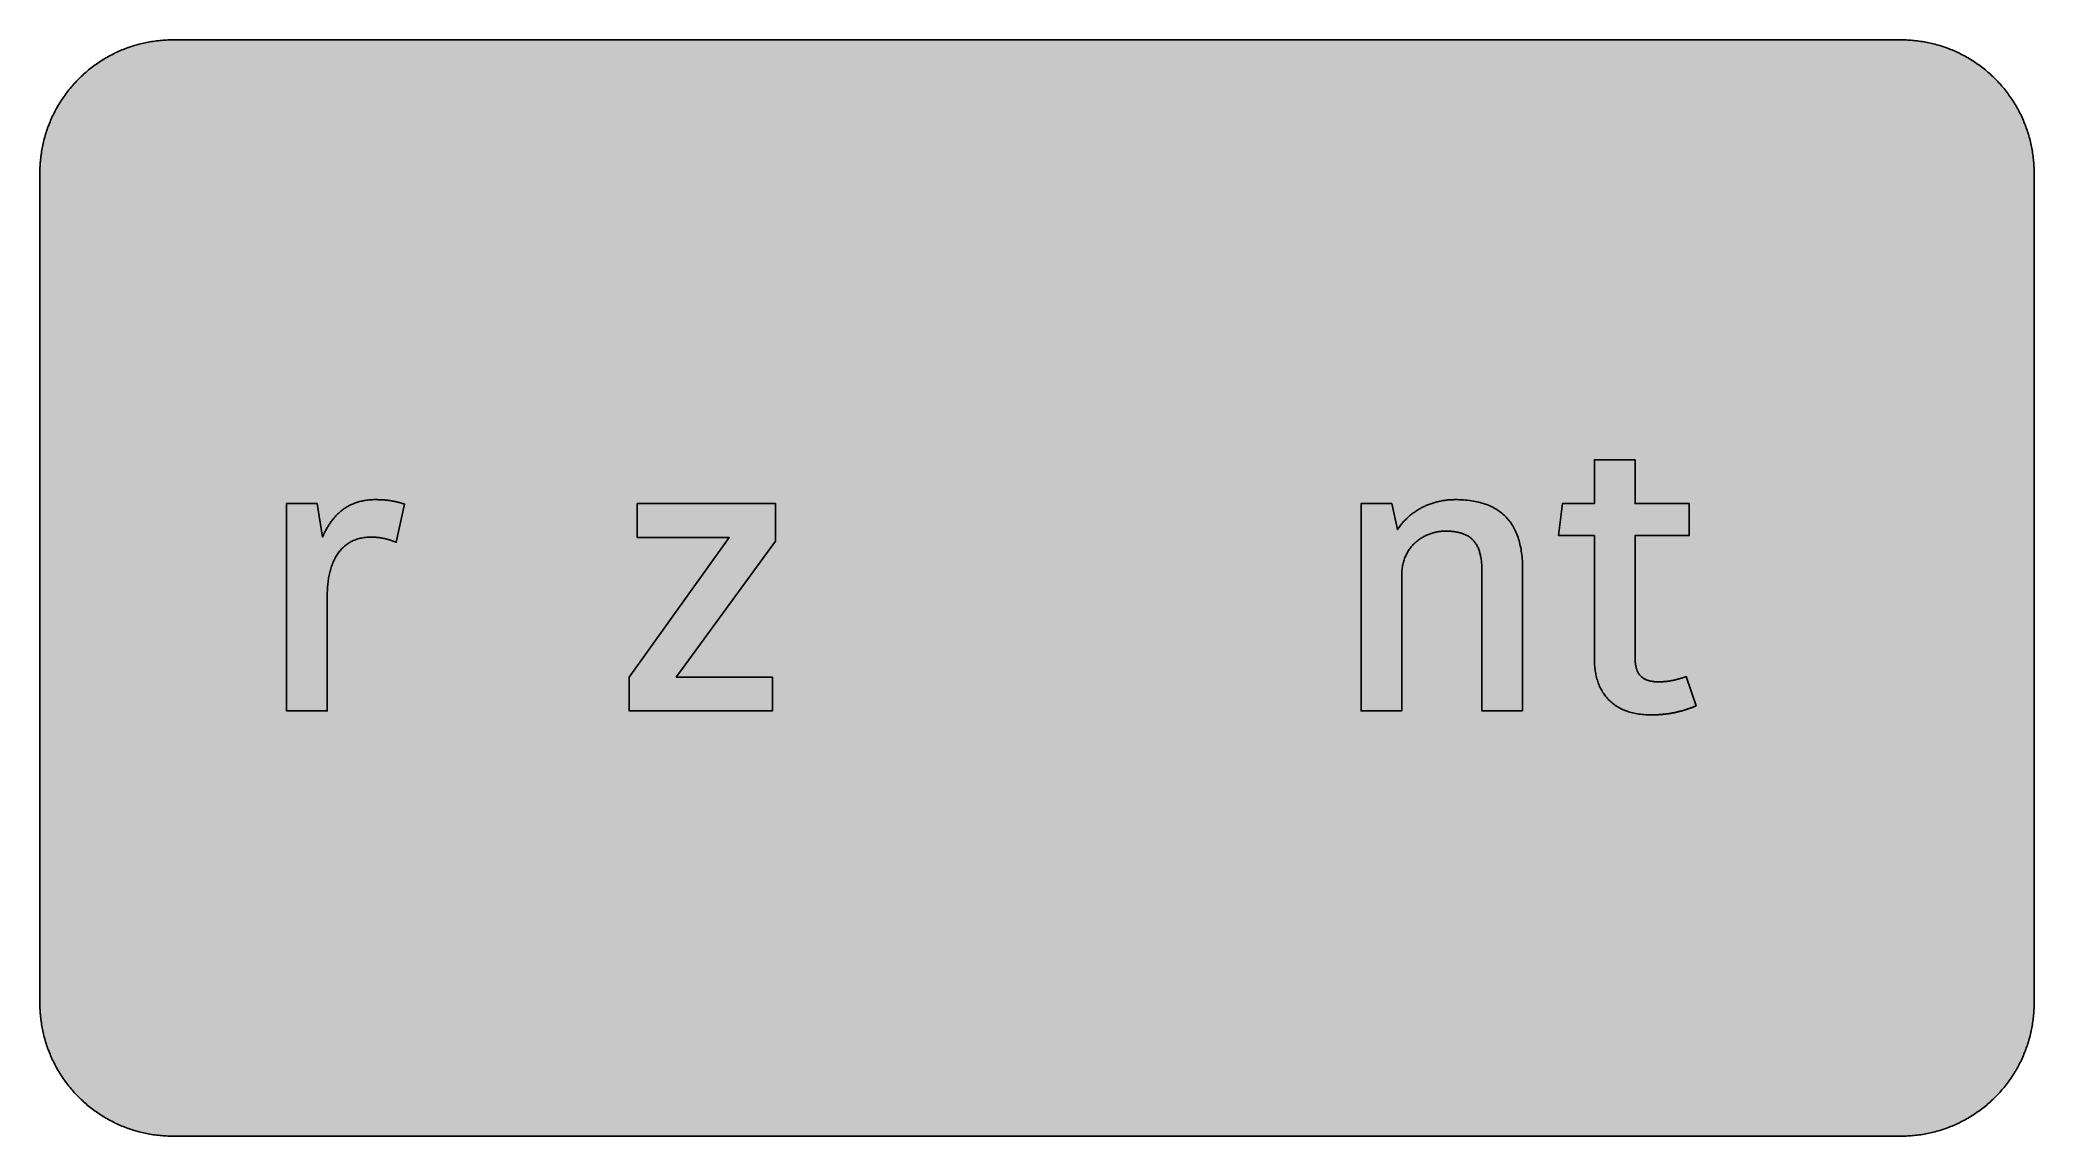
# Model space of a CAD drawing. Header units: millimetres. Extents: x 0 to 212, y 0 to 116.
import ezdxf

# ---------------------------------------------------------------- set-up
doc = ezdxf.new("R2010")
doc.units = ezdxf.units.MM

msp = doc.modelspace()

# ---------------------------------------------------------------- hatches: boundary and pattern name
for color, points in [(254, [(14.1633, 0.0536), (13.9878, 0.0533), (13.8125, 0.0559), (13.6373, 0.061), (13.462, 0.0686), (13.2893, 0.0787), (13.114, 0.0914), (12.9413, 0.1041), (12.7686, 0.1219), (12.5959, 0.1397), (12.4231, 0.16), (12.2504, 0.1829), (12.0777, 0.2057), (11.9075, 0.2337), (11.7373, 0.2616), (11.5672, 0.2921), (11.397, 0.3251), (11.2268, 0.3607), (11.0592, 0.3988), (10.8915, 0.4369), (10.7239, 0.4775), (10.5562, 0.5207), (10.3886, 0.5664), (10.2235, 0.6121), (10.0584, 0.6629), (9.8933, 0.7137), (9.7307, 0.7671), (9.5682, 0.8204), (9.4056, 0.8788), (9.2431, 0.9373), (9.083, 0.9982), (8.923, 1.0617), (8.763, 1.1252), (8.6055, 1.1938), (8.4455, 1.2624), (8.2906, 1.331), (8.1331, 1.4046), (7.9781, 1.4783), (7.8232, 1.5545), (7.6708, 1.6332), (7.5184, 1.7145), (7.366, 1.7958), (7.2161, 1.8796), (7.0663, 1.966), (6.919, 2.0523), (6.7716, 2.1438), (6.6243, 2.2352), (6.4795, 2.3266), (6.3348, 2.4232), (6.19, 2.5197), (6.0477, 2.6187), (5.908, 2.7178), (5.7683, 2.8194), (5.6286, 2.9235), (5.4915, 3.0302), (5.3543, 3.1369), (5.2197, 3.2461), (5.0851, 3.3579), (4.953, 3.4722), (4.8209, 3.5865), (4.6914, 3.7033), (4.5644, 3.8202), (4.4348, 3.9395), (4.3104, 4.0615), (4.1859, 4.1859), (4.0615, 4.3104), (3.9395, 4.4348), (3.8202, 4.5618), (3.7033, 4.6914), (3.5865, 4.8209), (3.4722, 4.953), (3.3579, 5.0851), (3.2487, 5.2197), (3.1369, 5.3543), (3.0302, 5.4915), (2.9235, 5.6286), (2.8194, 5.7683), (2.7178, 5.908), (2.6187, 6.0477), (2.5197, 6.19), (2.4232, 6.3348), (2.3266, 6.477), (2.2352, 6.6243), (2.1438, 6.7691), (2.0523, 6.919), (1.966, 7.0663), (1.8796, 7.2161), (1.7958, 7.366), (1.7145, 7.5184), (1.6332, 7.6708), (1.5545, 7.8232), (1.4783, 7.9781), (1.4046, 8.1331), (1.331, 8.2906), (1.2598, 8.4455), (1.1913, 8.603), (1.1252, 8.763), (1.0592, 8.923), (0.9982, 9.083), (0.9373, 9.2431), (0.8763, 9.4056), (0.8204, 9.5682), (0.7645, 9.7307), (0.7112, 9.8933), (0.6604, 10.0584), (0.6121, 10.2235), (0.5639, 10.3911), (0.5207, 10.5562), (0.4775, 10.7239), (0.4343, 10.8915), (0.3962, 11.0592), (0.3607, 11.2268), (0.3251, 11.397), (0.2921, 11.5672), (0.2616, 11.7373), (0.2311, 11.9075), (0.2057, 12.0802), (0.1803, 12.2504), (0.1575, 12.4231), (0.1372, 12.5959), (0.1194, 12.7686), (0.1041, 12.9413), (0.0889, 13.1166), (0.0787, 13.2893), (0.0686, 13.4645), (0.061, 13.6373), (0.0559, 13.8125), (0.0508, 13.9878), (0.0508, 14.163), (0.0522, 102.3592), (0.0508, 102.5322), (0.0559, 102.7074), (0.061, 102.8827), (0.0686, 103.058), (0.0787, 103.2307), (0.0889, 103.4059), (0.1041, 103.5787), (0.1194, 103.7514), (0.1372, 103.9241), (0.1575, 104.0968), (0.1803, 104.2695), (0.2057, 104.4423), (0.2311, 104.6124), (0.2616, 104.7826), (0.2921, 104.9528), (0.3251, 105.123), (0.3607, 105.2932), (0.3962, 105.4608), (0.4343, 105.6284), (0.4775, 105.7961), (0.5207, 105.9637), (0.5639, 106.1314), (0.6121, 106.2965), (0.6604, 106.4616), (0.7112, 106.6267), (0.7645, 106.7892), (0.8204, 106.9518), (0.8763, 107.1143), (0.9373, 107.2769), (0.9982, 107.4369), (1.0592, 107.5969), (1.1252, 107.757), (1.1913, 107.9144), (1.2598, 108.0745), (1.331, 108.2294), (1.4046, 108.3869), (1.4783, 108.5418), (1.5545, 108.6968), (1.6332, 108.8492), (1.7145, 109.0016), (1.7958, 109.154), (1.8796, 109.3038), (1.966, 109.4537), (2.0523, 109.601), (2.1438, 109.7483), (2.2352, 109.8956), (2.3266, 110.0404), (2.4232, 110.1852), (2.5197, 110.33), (2.6187, 110.4722), (2.7178, 110.6119), (2.8194, 110.7516), (2.9235, 110.8913), (3.0302, 111.0285), (3.1369, 111.1656), (3.2487, 111.3003), (3.3579, 111.4349), (3.4722, 111.567), (3.5865, 111.699), (3.7033, 111.8286), (3.8202, 111.9556), (3.9395, 112.0851), (4.0615, 112.2096), (4.1859, 112.334), (4.3104, 112.4585), (4.4348, 112.5804), (4.5644, 112.6998), (4.6914, 112.8166), (4.8209, 112.9335), (4.953, 113.0478), (5.0851, 113.1621), (5.2197, 113.2713), (5.3543, 113.3831), (5.4915, 113.4897), (5.6286, 113.5964), (5.7683, 113.7006), (5.908, 113.8022), (6.0477, 113.9012), (6.19, 114.0003), (6.3348, 114.0968), (6.4795, 114.1933), (6.6243, 114.2848), (6.7716, 114.3762), (6.919, 114.4676), (7.0663, 114.554), (7.2161, 114.6404), (7.366, 114.7242), (7.5184, 114.8055), (7.6708, 114.8867), (7.8232, 114.9655), (7.9781, 115.0417), (8.1331, 115.1153), (8.2906, 115.189), (8.4455, 115.2601), (8.6055, 115.3287), (8.763, 115.3947), (8.923, 115.4608), (9.083, 115.5217), (9.2431, 115.5827), (9.4056, 115.6437), (9.5682, 115.6995), (9.7307, 115.7554), (9.8933, 115.8088), (10.0584, 115.8596), (10.2235, 115.9078), (10.3886, 115.9561), (10.5562, 115.9993), (10.7239, 116.0424), (10.8915, 116.0856), (11.0592, 116.1237), (11.2268, 116.1593), (11.397, 116.1948), (11.5672, 116.2279), (11.7373, 116.2583), (11.9075, 116.2888), (12.0777, 116.3142), (12.2504, 116.3396), (12.4231, 116.3625), (12.5959, 116.3828), (12.7686, 116.4006), (12.9413, 116.4158), (13.114, 116.4311), (13.2893, 116.4412), (13.462, 116.4514), (13.6373, 116.459), (13.8125, 116.4641), (13.9878, 116.4692), (14.163, 116.4692), (197.6078, 116.4703), (197.7822, 116.4692), (197.9574, 116.4641), (198.1327, 116.459), (198.3054, 116.4514), (198.4807, 116.4412), (198.6534, 116.4311), (198.8287, 116.4158), (199.0014, 116.4006), (199.1741, 116.3828), (199.3468, 116.3625), (199.5195, 116.3396), (199.6897, 116.3142), (199.8624, 116.2888), (200.0326, 116.2583), (200.2028, 116.2279), (200.373, 116.1948), (200.5432, 116.1593), (200.7108, 116.1237), (200.8784, 116.0856), (201.0461, 116.0424), (201.2137, 115.9993), (201.3788, 115.9561), (201.5465, 115.9078), (201.7116, 115.8596), (201.8767, 115.8088), (202.0392, 115.7554), (202.2018, 115.6995), (202.3643, 115.6437), (202.5269, 115.5827), (202.6869, 115.5217), (202.8469, 115.4608), (203.007, 115.3947), (203.167, 115.3287), (203.3245, 115.2601), (203.4794, 115.189), (203.6369, 115.1153), (203.7918, 115.0417), (203.9468, 114.9655), (204.0992, 114.8867), (204.2516, 114.8055), (204.404, 114.7242), (204.5538, 114.6404), (204.7037, 114.554), (204.8535, 114.4676), (205.0009, 114.3762), (205.1456, 114.2848), (205.293, 114.1933), (205.4352, 114.0968), (205.58, 114.0003), (205.7222, 113.9012), (205.8619, 113.8022), (206.0016, 113.7006), (206.1413, 113.5964), (206.2785, 113.4897), (206.4156, 113.3831), (206.5503, 113.2713), (206.6849, 113.1621), (206.817, 113.0478), (206.949, 112.9335), (207.0786, 112.8166), (207.2081, 112.6998), (207.3351, 112.5804), (207.4596, 112.4585), (207.584, 112.334), (207.7085, 112.2096), (207.8304, 112.0851), (207.9498, 111.9556), (208.0666, 111.8286), (208.1835, 111.699), (208.2978, 111.567), (208.4121, 111.4349), (208.5238, 111.3003), (208.6331, 111.1656), (208.7397, 111.0285), (208.8464, 110.8913), (208.9506, 110.7516), (209.0522, 110.6119), (209.1512, 110.4722), (209.2503, 110.33), (209.3468, 110.1852), (209.4433, 110.0404), (209.5348, 109.8956), (209.6262, 109.7483), (209.7176, 109.601), (209.804, 109.4537), (209.8904, 109.3038), (209.9742, 109.154), (210.0555, 109.0016), (210.1367, 108.8492), (210.2155, 108.6968), (210.2917, 108.5418), (210.3653, 108.3869), (210.439, 108.2294), (210.5076, 108.0745), (210.5762, 107.9144), (210.6447, 107.757), (210.7082, 107.5969), (210.7717, 107.4369), (210.8327, 107.2769), (210.8911, 107.1143), (210.9495, 106.9518), (211.0029, 106.7892), (211.0562, 106.6267), (211.107, 106.4616), (211.1578, 106.2965), (211.2035, 106.1314), (211.2493, 105.9637), (211.2924, 105.7961), (211.3331, 105.6284), (211.3712, 105.4608), (211.4093, 105.2932), (211.4448, 105.123), (211.4779, 104.9528), (211.5083, 104.7826), (211.5363, 104.6124), (211.5642, 104.4423), (211.5871, 104.2695), (211.6099, 104.0968), (211.6303, 103.9241), (211.648, 103.7514), (211.6658, 103.5787), (211.6785, 103.4059), (211.6912, 103.2307), (211.7014, 103.058), (211.709, 102.8827), (211.7141, 102.7074), (211.7166, 102.5322), (211.7166, 102.3569), (211.7189, 14.1647), (211.7166, 13.9878), (211.7141, 13.8125), (211.709, 13.6373), (211.7014, 13.4645), (211.6912, 13.2893), (211.6785, 13.1166), (211.6658, 12.9413), (211.648, 12.7686), (211.6303, 12.5959), (211.6099, 12.4231), (211.5871, 12.2504), (211.5642, 12.0802), (211.5363, 11.9075), (211.5083, 11.7373), (211.4779, 11.5672), (211.4448, 11.397), (211.4093, 11.2268), (211.3712, 11.0592), (211.3331, 10.8915), (211.2924, 10.7239), (211.2493, 10.5562), (211.2035, 10.3911), (211.1578, 10.2235), (211.107, 10.0584), (211.0562, 9.8933), (211.0029, 9.7307), (210.9495, 9.5682), (210.8911, 9.4056), (210.8327, 9.2431), (210.7717, 9.083), (210.7082, 8.923), (210.6447, 8.763), (210.5762, 8.603), (210.5076, 8.4455), (210.439, 8.2906), (210.3653, 8.1331), (210.2917, 7.9781), (210.2155, 7.8232), (210.1367, 7.6708), (210.0555, 7.5184), (209.9742, 7.366), (209.8904, 7.2161), (209.804, 7.0663), (209.7176, 6.919), (209.6262, 6.7691), (209.5348, 6.6243), (209.4433, 6.477), (209.3468, 6.3348), (209.2503, 6.19), (209.1512, 6.0477), (209.0522, 5.908), (208.9506, 5.7683), (208.8464, 5.6286), (208.7397, 5.4915), (208.6331, 5.3543), (208.5238, 5.2197), (208.4121, 5.0851), (208.2978, 4.953), (208.1835, 4.8209), (208.0666, 4.6914), (207.9498, 4.5618), (207.8304, 4.4348), (207.7085, 4.3104), (207.584, 4.1859), (207.4596, 4.0615), (207.3351, 3.9395), (207.2081, 3.8202), (207.0786, 3.7033), (206.949, 3.5865), (206.817, 3.4722), (206.6849, 3.3579), (206.5503, 3.2461), (206.4156, 3.1369), (206.2785, 3.0302), (206.1413, 2.9235), (206.0016, 2.8194), (205.8619, 2.7178), (205.7222, 2.6187), (205.58, 2.5197), (205.4352, 2.4232), (205.293, 2.3266), (205.1456, 2.2352), (205.0009, 2.1438), (204.8535, 2.0523), (204.7037, 1.966), (204.5538, 1.8796), (204.404, 1.7958), (204.2516, 1.7145), (204.0992, 1.6332), (203.9468, 1.5545), (203.7918, 1.4783), (203.6369, 1.4046), (203.4794, 1.331), (203.3245, 1.2624), (203.167, 1.1938), (203.007, 1.1252), (202.8469, 1.0617), (202.6869, 0.9982), (202.5269, 0.9373), (202.3643, 0.8788), (202.2018, 0.8204), (202.0392, 0.7671), (201.8767, 0.7137), (201.7116, 0.6629), (201.5465, 0.6121), (201.3788, 0.5664), (201.2137, 0.5207), (201.0461, 0.4775), (200.8784, 0.4369), (200.7108, 0.3988), (200.5432, 0.3607), (200.373, 0.3251), (200.2028, 0.2921), (200.0326, 0.2616), (199.8624, 0.2337), (199.6897, 0.2057), (199.5195, 0.1829), (199.3468, 0.16), (199.1741, 0.1397), (199.0014, 0.1219), (198.8287, 0.1041), (198.6534, 0.0914), (198.4807, 0.0787), (198.3054, 0.0686), (198.1327, 0.061), (197.9574, 0.0559), (197.7822, 0.0533), (197.6069, 0.0533)]), (59, [(165.0478, 50.7115), (165.0467, 50.5511), (165.0517, 50.3911), (165.0594, 50.2336), (165.0695, 50.0786), (165.0797, 49.9237), (165.0949, 49.7713), (165.1127, 49.6214), (165.1356, 49.4716), (165.1584, 49.3243), (165.1838, 49.1769), (165.2143, 49.0322), (165.2448, 48.8899), (165.2803, 48.7502), (165.3184, 48.6105), (165.3591, 48.4734), (165.4023, 48.3387), (165.448, 48.2041), (165.4988, 48.072), (165.5496, 47.9425), (165.6055, 47.8155), (165.6639, 47.691), (165.7248, 47.5691), (165.7883, 47.4472), (165.8544, 47.3278), (165.923, 47.211), (165.9966, 47.0967), (166.0728, 46.9849), (166.1516, 46.8757), (166.2328, 46.769), (166.3167, 46.6623), (166.4056, 46.5607), (166.497, 46.4617), (166.591, 46.3626), (166.6875, 46.2686), (166.7866, 46.1772), (166.8907, 46.0858), (166.9948, 45.9994), (167.1041, 45.9156), (167.2158, 45.8343), (167.3327, 45.7556), (167.4495, 45.6794), (167.5714, 45.6057), (167.6959, 45.5346), (167.8254, 45.466), (167.955, 45.4025), (168.0896, 45.3415), (168.2267, 45.2831), (168.369, 45.2272), (168.5112, 45.1739), (168.6585, 45.1256), (168.8084, 45.0799), (168.9608, 45.0367), (169.1183, 44.9961), (169.2783, 44.9605), (169.4409, 44.9275), (169.6085, 44.897), (169.7787, 44.8716), (169.9514, 44.8488), (170.1267, 44.8285), (170.307, 44.8132), (170.4899, 44.8005), (170.6753, 44.7904), (170.8658, 44.7853), (171.0563, 44.7827), (171.135, 44.7827), (171.2112, 44.7853), (171.29, 44.7853), (171.3662, 44.7878), (171.4424, 44.7878), (171.5211, 44.7904), (171.5973, 44.7929), (171.6735, 44.798), (171.7523, 44.8005), (171.8285, 44.8056), (171.9047, 44.8107), (171.9809, 44.8158), (172.0571, 44.8208), (172.1333, 44.8259), (172.2095, 44.8335), (172.2857, 44.8412), (172.3619, 44.8488), (172.4381, 44.8564), (172.5143, 44.864), (172.5905, 44.8716), (172.6667, 44.8818), (172.7429, 44.892), (172.8191, 44.9021), (172.8953, 44.9123), (172.9689, 44.925), (173.0451, 44.9351), (173.1213, 44.9478), (173.195, 44.9605), (173.2712, 44.9732), (173.3474, 44.9885), (173.421, 45.0012), (173.4972, 45.0164), (173.5709, 45.0317), (173.6471, 45.0469), (173.7208, 45.0647), (173.7944, 45.0799), (173.8706, 45.0977), (173.9443, 45.1155), (174.0179, 45.1333), (174.0916, 45.151), (174.1678, 45.1714), (174.2415, 45.1917), (174.3151, 45.212), (174.3888, 45.2323), (174.4624, 45.2526), (174.5361, 45.2755), (174.6098, 45.2958), (174.6834, 45.3187), (174.7545, 45.3441), (174.8282, 45.3669), (174.9019, 45.3923), (174.9755, 45.4152), (175.0466, 45.4406), (175.1203, 45.4685), (175.1914, 45.4939), (175.2651, 45.5219), (175.3362, 45.5498), (175.4099, 45.5778), (175.481, 45.6057), (175.5546, 45.6362), (175.6258, 45.6641), (175.6969, 45.6946), (175.768, 45.7251), (175.8417, 45.7581), (174.7834, 48.8498), (174.7317, 48.8315), (174.6809, 48.8137), (174.6301, 48.7959), (174.5793, 48.7807), (174.5285, 48.7629), (174.4777, 48.7477), (174.4294, 48.7299), (174.3812, 48.7147), (174.3329, 48.6994), (174.2821, 48.6842), (174.2338, 48.6715), (174.1881, 48.6562), (174.1399, 48.641), (174.0916, 48.6283), (174.0459, 48.6156), (173.9976, 48.6004), (173.9519, 48.5877), (173.9062, 48.575), (173.8579, 48.5648), (173.8122, 48.5521), (173.7665, 48.5394), (173.7208, 48.5292), (173.675, 48.5165), (173.6319, 48.5064), (173.5861, 48.4962), (173.5404, 48.4861), (173.4972, 48.4759), (173.4515, 48.4657), (173.4058, 48.4556), (173.3626, 48.448), (173.3194, 48.4378), (173.2737, 48.4302), (173.2305, 48.4226), (173.1848, 48.4124), (173.1416, 48.4048), (173.0985, 48.3972), (173.0553, 48.3921), (173.0096, 48.3845), (172.9664, 48.3768), (172.9232, 48.3718), (172.88, 48.3641), (172.8368, 48.3591), (172.7937, 48.354), (172.7479, 48.3489), (172.7048, 48.3438), (172.6616, 48.3387), (172.6184, 48.3337), (172.5752, 48.3286), (172.5295, 48.326), (172.4863, 48.321), (172.4431, 48.3184), (172.3974, 48.3159), (172.3542, 48.3133), (172.3111, 48.3108), (172.2653, 48.3083), (172.2222, 48.3057), (172.1764, 48.3032), (172.1333, 48.3006), (172.0875, 48.3006), (172.0444, 48.2981), (171.9986, 48.2981), (171.9529, 48.2981), (171.9072, 48.2981), (171.8615, 48.2981), (171.7726, 48.2981), (171.6862, 48.3006), (171.6024, 48.3032), (171.5211, 48.3083), (171.4398, 48.3133), (171.3611, 48.321), (171.2824, 48.3311), (171.2087, 48.3413), (171.135, 48.3514), (171.0614, 48.3641), (170.9928, 48.3794), (170.9242, 48.3946), (170.8582, 48.4099), (170.7921, 48.4276), (170.7286, 48.448), (170.6677, 48.4683), (170.6093, 48.4911), (170.5508, 48.514), (170.4924, 48.5369), (170.4391, 48.5648), (170.3857, 48.5902), (170.3324, 48.6181), (170.2841, 48.6486), (170.2333, 48.6791), (170.1876, 48.7121), (170.1419, 48.7451), (170.0962, 48.7782), (170.0555, 48.8137), (170.0124, 48.8518), (169.9743, 48.8899), (169.9362, 48.928), (169.8981, 48.9687), (169.8625, 49.0118), (169.8295, 49.055), (169.7965, 49.0982), (169.7634, 49.1439), (169.7355, 49.1896), (169.705, 49.2379), (169.6771, 49.2862), (169.6517, 49.337), (169.6263, 49.3878), (169.6034, 49.4411), (169.5806, 49.4944), (169.5602, 49.5503), (169.5399, 49.6062), (169.5196, 49.6621), (169.5018, 49.7205), (169.4866, 49.7789), (169.4713, 49.8399), (169.4561, 49.9008), (169.4434, 49.9643), (169.4307, 50.0278), (169.4205, 50.0939), (169.4104, 50.1599), (169.4002, 50.226), (169.3926, 50.2945), (169.385, 50.3631), (169.3799, 50.4342), (169.3748, 50.5054), (169.3697, 50.579), (169.3672, 50.6527), (169.3647, 50.7263), (169.3647, 50.8025), (169.3647, 50.8787), (169.3651, 63.8344), (175.1224, 63.8344), (175.1224, 67.2218), (169.3651, 67.2218), (169.3651, 71.8781), (165.0478, 71.8781), (165.0478, 67.2218), (161.6604, 67.2218), (161.2374, 63.8344), (165.0478, 63.8344)]), (59, [(35.2118, 63.6665), (35.2552, 63.6651), (35.2984, 63.6651), (35.339, 63.6651), (35.3822, 63.6626), (35.4254, 63.6626), (35.4686, 63.66), (35.5092, 63.66), (35.5524, 63.6575), (35.593, 63.6549), (35.6362, 63.6524), (35.6768, 63.6499), (35.7175, 63.6473), (35.7607, 63.6448), (35.8013, 63.6397), (35.8419, 63.6372), (35.8826, 63.6321), (35.9232, 63.6295), (35.9639, 63.6245), (36.0045, 63.6194), (36.0451, 63.6143), (36.0858, 63.6092), (36.1264, 63.6041), (36.1645, 63.5965), (36.2052, 63.5914), (36.2458, 63.5838), (36.2864, 63.5787), (36.3271, 63.5711), (36.3677, 63.5635), (36.4058, 63.5559), (36.4465, 63.5483), (36.4871, 63.5406), (36.5277, 63.533), (36.5684, 63.5229), (36.6065, 63.5152), (36.6471, 63.5051), (36.6878, 63.4975), (36.7284, 63.4873), (36.769, 63.4771), (36.8097, 63.467), (36.8503, 63.4568), (36.891, 63.4441), (36.9316, 63.434), (36.9722, 63.4238), (37.0129, 63.4111), (37.0561, 63.3984), (37.0967, 63.3857), (37.1373, 63.373), (37.1805, 63.3603), (37.2212, 63.3476), (37.2643, 63.3349), (37.305, 63.3197), (37.3482, 63.307), (37.3913, 63.2917), (37.4345, 63.2765), (37.4777, 63.2612), (37.5209, 63.246), (37.5641, 63.2308), (37.6072, 63.2155), (37.653, 63.2003), (37.6961, 63.1825), (37.7419, 63.1673), (37.785, 63.1495), (37.8308, 63.1317), (37.8765, 63.1139), (38.7671, 67.1791), (38.7248, 67.1906), (38.6842, 67.2008), (38.641, 67.2135), (38.6004, 67.2262), (38.5597, 67.2363), (38.5191, 67.249), (38.4785, 67.2592), (38.4378, 67.2719), (38.3972, 67.2821), (38.3565, 67.2948), (38.3184, 67.3049), (38.2778, 67.3151), (38.2372, 67.3252), (38.1965, 67.3379), (38.1559, 67.3481), (38.1152, 67.3583), (38.0746, 67.3684), (38.034, 67.3786), (37.9933, 67.3887), (37.9527, 67.3989), (37.912, 67.4091), (37.8689, 67.4192), (37.8282, 67.4268), (37.785, 67.437), (37.7444, 67.4472), (37.7012, 67.4548), (37.658, 67.4649), (37.6149, 67.4726), (37.5717, 67.4827), (37.526, 67.4903), (37.4828, 67.498), (37.4371, 67.5056), (37.3913, 67.5132), (37.3456, 67.5208), (37.2999, 67.5284), (37.2516, 67.5361), (37.2059, 67.5437), (37.1577, 67.5513), (37.1094, 67.5564), (37.0586, 67.564), (37.0103, 67.5691), (36.9595, 67.5767), (36.9087, 67.5818), (36.8554, 67.5869), (36.8021, 67.5919), (36.7487, 67.597), (36.6954, 67.6021), (36.6395, 67.6072), (36.5836, 67.6097), (36.5277, 67.6148), (36.4693, 67.6199), (36.4109, 67.6224), (36.3525, 67.625), (36.2915, 67.6275), (36.2306, 67.6326), (36.1696, 67.6351), (36.1061, 67.6351), (36.0426, 67.6377), (35.9766, 67.6402), (35.9105, 67.6402), (35.8419, 67.6427), (35.7734, 67.6427), (35.7048, 67.6427), (35.6337, 67.6427), (35.4965, 67.6427), (35.3593, 67.6377), (35.2247, 67.6326), (35.0926, 67.6224), (34.9631, 67.6123), (34.8336, 67.5996), (34.7066, 67.5818), (34.5821, 67.564), (34.4602, 67.5437), (34.3383, 67.5208), (34.2189, 67.4954), (34.0995, 67.4675), (33.9852, 67.4395), (33.8709, 67.4065), (33.7566, 67.3735), (33.6474, 67.3379), (33.5382, 67.2998), (33.4289, 67.2592), (33.3248, 67.216), (33.2207, 67.1728), (33.1165, 67.1271), (33.0175, 67.0789), (32.9159, 67.0281), (32.8193, 66.9773), (32.7228, 66.9214), (32.6288, 66.8655), (32.5349, 66.8096), (32.4434, 66.7512), (32.3545, 66.6877), (32.2656, 66.6267), (32.1793, 66.5607), (32.0929, 66.4947), (32.0091, 66.4286), (31.9253, 66.3575), (31.844, 66.2864), (31.7652, 66.2153), (31.6865, 66.1416), (31.6103, 66.0654), (31.5341, 65.9892), (31.4604, 65.9105), (31.3868, 65.8292), (31.3157, 65.7479), (31.2445, 65.6666), (31.176, 65.5828), (31.1074, 65.4964), (31.0413, 65.4101), (30.9753, 65.3212), (30.9118, 65.2323), (30.8483, 65.1434), (30.7873, 65.0519), (30.7264, 64.958), (30.668, 64.8665), (30.6095, 64.77), (30.5537, 64.676), (30.4978, 64.577), (30.4444, 64.4804), (30.3911, 64.3814), (30.3378, 64.2823), (30.287, 64.1807), (30.2362, 64.0791), (30.1879, 63.9775), (30.1396, 63.8734), (30.0914, 63.7692), (30.0457, 63.6651), (29.4954, 67.2218), (26.2364, 67.2218), (26.2364, 45.2092), (30.5537, 45.2092), (30.5537, 57.4844), (30.5537, 57.6428), (30.5562, 57.8028), (30.5613, 57.9603), (30.5689, 58.1177), (30.5765, 58.2727), (30.5892, 58.4276), (30.6019, 58.5826), (30.6172, 58.7324), (30.6349, 58.8848), (30.6527, 59.0347), (30.6756, 59.182), (30.6984, 59.3268), (30.7264, 59.4716), (30.7543, 59.6163), (30.7823, 59.756), (30.8153, 59.8957), (30.8508, 60.0329), (30.8864, 60.1701), (30.927, 60.3047), (30.9677, 60.4368), (31.0109, 60.5663), (31.0566, 60.6958), (31.1048, 60.8228), (31.1556, 60.9473), (31.209, 61.0692), (31.2623, 61.1886), (31.3207, 61.3054), (31.3792, 61.4223), (31.4427, 61.534), (31.5062, 61.6458), (31.5722, 61.755), (31.6433, 61.8617), (31.7144, 61.9633), (31.7881, 62.0649), (31.8643, 62.164), (31.943, 62.2579), (32.0243, 62.3519), (32.1107, 62.4408), (32.197, 62.5297), (32.2859, 62.6135), (32.3774, 62.6948), (32.4714, 62.7736), (32.5679, 62.8498), (32.6669, 62.9234), (32.7685, 62.992), (32.8727, 63.058), (32.9794, 63.1215), (33.0886, 63.1825), (33.2003, 63.2384), (33.3172, 63.2917), (33.434, 63.3425), (33.5534, 63.3882), (33.6779, 63.4314), (33.8023, 63.4721), (33.9319, 63.5076), (34.0614, 63.5406), (34.196, 63.5686), (34.3332, 63.594), (34.4729, 63.6168), (34.6126, 63.6346), (34.7599, 63.6473), (34.9072, 63.6575), (35.0571, 63.6626), (35.2095, 63.6651)]), (59, [(78.1375, 63.2421), (78.1375, 67.2218), (63.4478, 67.2218), (63.4478, 63.6238), (73.2261, 63.6238), (62.6001, 48.8072), (62.6001, 45.2092), (77.7984, 45.2092), (77.7984, 48.8072), (67.5954, 48.8072)]), (59, [(157.4271, 45.2092), (157.4271, 60.2791), (157.4241, 60.5028), (157.419, 60.7238), (157.4114, 60.9422), (157.3987, 61.1556), (157.3835, 61.3664), (157.3657, 61.5747), (157.3454, 61.7779), (157.32, 61.9811), (157.292, 62.1767), (157.259, 62.3722), (157.226, 62.5627), (157.1854, 62.7507), (157.1447, 62.9336), (157.099, 63.1139), (157.0507, 63.2917), (156.9974, 63.4644), (156.9441, 63.6346), (156.8831, 63.8023), (156.8221, 63.9648), (156.7561, 64.1248), (156.685, 64.2798), (156.6139, 64.4347), (156.5377, 64.582), (156.4564, 64.7294), (156.3726, 64.8716), (156.2862, 65.0113), (156.1973, 65.1459), (156.1033, 65.278), (156.0043, 65.4075), (155.9027, 65.532), (155.7985, 65.6514), (155.6893, 65.7708), (155.5775, 65.8851), (155.4632, 65.9943), (155.3439, 66.1035), (155.2219, 66.2076), (155.0949, 66.3067), (154.9654, 66.4032), (154.8308, 66.4972), (154.6936, 66.5861), (154.5514, 66.6725), (154.4066, 66.7537), (154.2593, 66.8325), (154.1069, 66.9061), (153.9519, 66.9798), (153.7919, 67.0458), (153.6268, 67.1119), (153.4617, 67.1703), (153.289, 67.2287), (153.1163, 67.2821), (152.9385, 67.3303), (152.7556, 67.3786), (152.5702, 67.4192), (152.3797, 67.4573), (152.1866, 67.4929), (151.9885, 67.5259), (151.7879, 67.5538), (151.5821, 67.5767), (151.3738, 67.597), (151.1605, 67.6148), (150.9446, 67.6275), (150.7236, 67.6351), (150.5001, 67.6427), (150.2715, 67.6427), (150.1597, 67.6427), (150.048, 67.6402), (149.9387, 67.6377), (149.827, 67.6326), (149.7178, 67.625), (149.6085, 67.6173), (149.4968, 67.6072), (149.3876, 67.5945), (149.2783, 67.5818), (149.1691, 67.5691), (149.0599, 67.5538), (148.9507, 67.5361), (148.844, 67.5157), (148.7348, 67.4954), (148.6281, 67.4751), (148.5214, 67.4522), (148.4147, 67.4268), (148.3081, 67.3989), (148.2014, 67.371), (148.0947, 67.343), (147.9906, 67.31), (147.8864, 67.2795), (147.7823, 67.244), (147.6781, 67.2084), (147.574, 67.1703), (147.4724, 67.1322), (147.3708, 67.0916), (147.2692, 67.0484), (147.1676, 67.0052), (147.0685, 66.962), (146.9669, 66.9138), (146.8679, 66.8655), (146.7714, 66.8147), (146.6723, 66.7639), (146.5758, 66.7106), (146.4793, 66.6572), (146.3827, 66.6013), (146.2888, 66.5429), (146.1948, 66.482), (146.1008, 66.421), (146.0094, 66.36), (145.9179, 66.294), (145.8265, 66.2305), (145.735, 66.1619), (145.6461, 66.0933), (145.5572, 66.0222), (145.4709, 65.9486), (145.3845, 65.8749), (145.2982, 65.8012), (145.2143, 65.7225), (145.1305, 65.6438), (145.0467, 65.5625), (144.9654, 65.4812), (144.8841, 65.3974), (144.8029, 65.311), (144.7241, 65.2247), (144.6479, 65.1358), (144.5717, 65.0469), (144.4955, 64.9529), (144.4193, 64.8589), (144.3457, 64.7649), (144.2745, 64.6684), (144.2034, 64.5693), (144.1323, 64.4677), (143.5421, 67.2218), (140.2814, 67.2218), (140.2814, 45.2092), (144.6004, 45.2092), (144.6004, 59.6441), (144.6022, 59.7916), (144.6073, 59.9389), (144.6149, 60.0837), (144.6276, 60.2259), (144.6454, 60.3656), (144.6657, 60.5003), (144.6886, 60.6349), (144.714, 60.767), (144.7444, 60.8965), (144.7775, 61.021), (144.813, 61.1454), (144.8511, 61.2673), (144.8918, 61.3867), (144.9375, 61.5036), (144.9832, 61.6153), (145.034, 61.7271), (145.0873, 61.8363), (145.1432, 61.943), (145.1991, 62.0471), (145.2601, 62.1487), (145.3236, 62.2478), (145.3871, 62.3443), (145.4531, 62.4383), (145.5242, 62.5297), (145.5953, 62.6186), (145.6665, 62.7075), (145.7427, 62.7913), (145.8189, 62.8726), (145.8976, 62.9539), (145.9789, 63.0301), (146.0602, 63.1063), (146.144, 63.1774), (146.2303, 63.2485), (146.3167, 63.3146), (146.4031, 63.3806), (146.492, 63.4441), (146.5834, 63.5051), (146.6748, 63.5635), (146.7663, 63.6194), (146.8603, 63.6753), (146.9542, 63.7261), (147.0508, 63.7743), (147.1447, 63.8226), (147.2438, 63.8683), (147.3403, 63.9089), (147.4368, 63.9496), (147.5359, 63.9877), (147.635, 64.0232), (147.734, 64.0588), (147.8331, 64.0893), (147.9321, 64.1172), (148.0337, 64.1452), (148.1328, 64.1706), (148.2319, 64.1934), (148.3309, 64.2137), (148.4325, 64.2315), (148.5316, 64.2468), (148.6306, 64.262), (148.7272, 64.2722), (148.8262, 64.2823), (148.9227, 64.2899), (149.0218, 64.295), (149.1183, 64.2976), (149.2123, 64.3001), (149.3342, 64.2976), (149.4561, 64.295), (149.573, 64.2925), (149.6898, 64.2874), (149.8041, 64.2798), (149.9159, 64.2696), (150.0251, 64.2595), (150.1343, 64.2468), (150.241, 64.2341), (150.3451, 64.2188), (150.4467, 64.201), (150.5458, 64.1807), (150.6449, 64.1604), (150.7414, 64.135), (150.8354, 64.1121), (150.9293, 64.0842), (151.0182, 64.0563), (151.1071, 64.0232), (151.1935, 63.9928), (151.2799, 63.9572), (151.3611, 63.9191), (151.4424, 63.881), (151.5212, 63.8404), (151.5974, 63.7972), (151.6736, 63.7515), (151.7472, 63.7032), (151.8183, 63.6549), (151.8869, 63.6016), (151.953, 63.5483), (152.019, 63.4924), (152.0825, 63.434), (152.1435, 63.373), (152.2044, 63.3095), (152.2603, 63.2435), (152.3162, 63.1774), (152.3721, 63.1063), (152.4229, 63.0326), (152.4737, 62.959), (152.5219, 62.8802), (152.5676, 62.8015), (152.6108, 62.7177), (152.654, 62.6339), (152.6946, 62.545), (152.7327, 62.4535), (152.7683, 62.3621), (152.8039, 62.2656), (152.8369, 62.1665), (152.8674, 62.0674), (152.8978, 61.9633), (152.9232, 61.8566), (152.9486, 61.7474), (152.9715, 61.6356), (152.9944, 61.5213), (153.0147, 61.402), (153.0325, 61.2826), (153.0477, 61.1581), (153.0604, 61.0337), (153.0731, 60.9041), (153.0833, 60.772), (153.0934, 60.6374), (153.0985, 60.4977), (153.1036, 60.358), (153.1061, 60.2132), (153.1061, 60.0659), (153.1084, 45.2092)])]:
    msp.add_hatch(color=color).paths.add_polyline_path(points)
h = msp.add_hatch(color=59)
h.paths.add_polyline_path([(14.1633, 3.5814), (13.8887, 3.5839), (13.6169, 3.5941), (13.3477, 3.6119), (13.081, 3.6347), (12.8143, 3.6652), (12.5501, 3.7008), (12.2885, 3.7465), (12.0294, 3.7948), (11.7729, 3.8506), (11.5164, 3.9141), (11.2649, 3.9827), (11.016, 4.0564), (10.7671, 4.1351), (10.5232, 4.2215), (10.2819, 4.3129), (10.0432, 4.412), (9.8069, 4.5161), (9.5733, 4.6228), (9.3447, 4.7371), (9.1186, 4.8565), (8.8951, 4.9809), (8.6741, 5.113), (8.4582, 5.2476), (8.2448, 5.3873), (8.0366, 5.5321), (7.8308, 5.682), (7.6276, 5.8369), (7.4295, 5.9969), (7.2365, 6.1595), (7.046, 6.3297), (6.8605, 6.5024), (6.6777, 6.6802), (6.5024, 6.8605), (6.3271, 7.046), (6.1595, 7.2365), (5.9969, 7.432), (5.8369, 7.6302), (5.682, 7.8308), (5.5321, 8.0366), (5.3873, 8.2448), (5.2451, 8.4582), (5.1105, 8.6741), (4.9809, 8.8951), (4.8565, 9.1186), (4.7371, 9.3447), (4.6228, 9.5758), (4.5136, 9.8069), (4.4094, 10.0432), (4.3129, 10.2819), (4.2215, 10.5232), (4.1351, 10.7696), (4.0538, 11.016), (3.9802, 11.2649), (3.9116, 11.5189), (3.8506, 11.7729), (3.7948, 12.0294), (3.744, 12.2911), (3.7008, 12.5527), (3.6627, 12.8143), (3.6322, 13.081), (3.6093, 13.3502), (3.5916, 13.6195), (3.5814, 13.8913), (3.5789, 14.163), (3.58, 102.3592), (3.5814, 102.6312), (3.5916, 102.903), (3.6093, 103.1723), (3.6322, 103.439), (3.6627, 103.7057), (3.7008, 103.9698), (3.744, 104.2314), (3.7948, 104.4905), (3.8506, 104.7471), (3.9116, 105.0036), (3.9802, 105.2551), (4.0538, 105.504), (4.1351, 105.7529), (4.2215, 105.9967), (4.3129, 106.238), (4.4094, 106.4768), (4.5136, 106.713), (4.6228, 106.9467), (4.7371, 107.1753), (4.8565, 107.4014), (4.9809, 107.6249), (5.1105, 107.8459), (5.2451, 108.0618), (5.3873, 108.2751), (5.5321, 108.4834), (5.682, 108.6891), (5.8369, 108.8923), (5.9969, 109.0905), (6.1595, 109.2835), (6.3271, 109.474), (6.5024, 109.6594), (6.6777, 109.8423), (6.8605, 110.0176), (7.046, 110.1928), (7.2365, 110.3605), (7.4295, 110.523), (7.6276, 110.683), (7.8308, 110.838), (8.0366, 110.9878), (8.2448, 111.1326), (8.4582, 111.2749), (8.6741, 111.4095), (8.8951, 111.539), (9.1186, 111.6635), (9.3447, 111.7829), (9.5733, 111.8972), (9.8069, 112.0064), (10.0432, 112.1105), (10.2819, 112.207), (10.5232, 112.2985), (10.7671, 112.3848), (11.016, 112.4661), (11.2649, 112.5398), (11.5164, 112.6084), (11.7729, 112.6693), (12.0294, 112.7252), (12.2885, 112.776), (12.5501, 112.8192), (12.8143, 112.8573), (13.081, 112.8878), (13.3477, 112.9106), (13.6169, 112.9284), (13.8887, 112.9386), (14.163, 112.9411), (197.6078, 112.9425), (197.8787, 112.9386), (198.1505, 112.9284), (198.4197, 112.9106), (198.689, 112.8878), (198.9557, 112.8573), (199.2173, 112.8192), (199.4789, 112.776), (199.7405, 112.7252), (199.9971, 112.6693), (200.2511, 112.6084), (200.5051, 112.5398), (200.754, 112.4661), (201.0004, 112.3848), (201.2467, 112.2985), (201.488, 112.207), (201.7268, 112.1105), (201.963, 112.0064), (202.1942, 111.8972), (202.4253, 111.7829), (202.6514, 111.6635), (202.8749, 111.539), (203.0959, 111.4095), (203.3118, 111.2749), (203.5251, 111.1326), (203.7334, 110.9878), (203.9391, 110.838), (204.1398, 110.683), (204.3379, 110.523), (204.5335, 110.3605), (204.724, 110.1928), (204.9094, 110.0176), (205.0898, 109.8423), (205.2676, 109.6594), (205.4403, 109.474), (205.6105, 109.2835), (205.773, 109.0905), (205.933, 108.8923), (206.088, 108.6891), (206.2378, 108.4834), (206.3826, 108.2751), (206.5223, 108.0618), (206.6569, 107.8459), (206.789, 107.6249), (206.9135, 107.4014), (207.0329, 107.1753), (207.1472, 106.9467), (207.2538, 106.713), (207.358, 106.4768), (207.457, 106.238), (207.5485, 105.9967), (207.6348, 105.7529), (207.7136, 105.504), (207.7872, 105.2551), (207.8558, 105.0036), (207.9193, 104.7471), (207.9752, 104.4905), (208.0235, 104.2314), (208.0692, 103.9698), (208.1047, 103.7057), (208.1352, 103.439), (208.1581, 103.1723), (208.1759, 102.903), (208.186, 102.6312), (208.1911, 102.3569), (208.1911, 14.1647), (208.186, 13.8913), (208.1759, 13.6195), (208.1581, 13.3502), (208.1352, 13.081), (208.1047, 12.8143), (208.0692, 12.5527), (208.0235, 12.2911), (207.9752, 12.0294), (207.9193, 11.7729), (207.8558, 11.5189), (207.7872, 11.2649), (207.7136, 11.016), (207.6348, 10.7696), (207.5485, 10.5232), (207.457, 10.2819), (207.358, 10.0432), (207.2538, 9.8069), (207.1472, 9.5758), (207.0329, 9.3447), (206.9135, 9.1186), (206.789, 8.8951), (206.6569, 8.6741), (206.5223, 8.4582), (206.3826, 8.2448), (206.2378, 8.0366), (206.088, 7.8308), (205.933, 7.6302), (205.773, 7.432), (205.6105, 7.2365), (205.4403, 7.046), (205.2676, 6.8605), (205.0898, 6.6802), (204.9094, 6.5024), (204.724, 6.3297), (204.5335, 6.1595), (204.3379, 5.9969), (204.1398, 5.8369), (203.9391, 5.682), (203.7334, 5.5321), (203.5251, 5.3873), (203.3118, 5.2476), (203.0959, 5.113), (202.8749, 4.9809), (202.6514, 4.8565), (202.4253, 4.7371), (202.1942, 4.6228), (201.963, 4.5161), (201.7268, 4.412), (201.488, 4.3129), (201.2467, 4.2215), (201.0004, 4.1351), (200.754, 4.0564), (200.5051, 3.9827), (200.2511, 3.9141), (199.9971, 3.8506), (199.7405, 3.7948), (199.4789, 3.7465), (199.2173, 3.7008), (198.9557, 3.6652), (198.689, 3.6347), (198.4197, 3.6119), (198.1505, 3.5941), (197.8787, 3.5839), (197.6069, 3.5789)])
h.paths.add_polyline_path([(14.1633, 8.8731), (14.0259, 8.8748), (13.8887, 8.8798), (13.7541, 8.8875), (13.622, 8.9002), (13.4874, 8.9154), (13.3553, 8.9332), (13.2258, 8.9535), (13.0962, 8.9789), (12.9667, 9.0068), (12.8397, 9.0373), (12.7127, 9.0729), (12.5882, 9.1084), (12.4663, 9.1491), (12.3419, 9.1923), (12.2225, 9.238), (12.1031, 9.2888), (11.9837, 9.3396), (11.8694, 9.3929), (11.7526, 9.4513), (11.6408, 9.5098), (11.5291, 9.5733), (11.4198, 9.6368), (11.3106, 9.7053), (11.2039, 9.7765), (11.0998, 9.8476), (10.9957, 9.9238), (10.8966, 10), (10.7975, 10.0787), (10.6985, 10.1625), (10.6045, 10.2464), (10.5105, 10.3327), (10.4216, 10.4216), (10.3327, 10.5131), (10.2464, 10.6045), (10.16, 10.701), (10.0787, 10.7975), (10, 10.8966), (9.9212, 10.9982), (9.8476, 11.0998), (9.7739, 11.2039), (9.7053, 11.3106), (9.6368, 11.4198), (9.5707, 11.5291), (9.5098, 11.6408), (9.4488, 11.7551), (9.3929, 11.8694), (9.337, 11.9863), (9.2862, 12.1031), (9.238, 12.2225), (9.1923, 12.3444), (9.1491, 12.4663), (9.1084, 12.5908), (9.0703, 12.7152), (9.0373, 12.8397), (9.0068, 12.9692), (8.9789, 13.0962), (8.9535, 13.2258), (8.9306, 13.3579), (8.9129, 13.4899), (8.8976, 13.622), (8.8849, 13.7566), (8.8773, 13.8913), (8.8722, 14.0259), (8.8697, 14.163), (8.8717, 102.3592), (8.8722, 102.4941), (8.8773, 102.6312), (8.8849, 102.7659), (8.8976, 102.8979), (8.9129, 103.0326), (8.9306, 103.1646), (8.9535, 103.2942), (8.9789, 103.4237), (9.0068, 103.5533), (9.0373, 103.6803), (9.0703, 103.8073), (9.1084, 103.9317), (9.1491, 104.0536), (9.1923, 104.1781), (9.238, 104.2975), (9.2862, 104.4169), (9.337, 104.5362), (9.3929, 104.6505), (9.4488, 104.7674), (9.5098, 104.8791), (9.5707, 104.9909), (9.6368, 105.1001), (9.7053, 105.2093), (9.7739, 105.316), (9.8476, 105.4202), (9.9212, 105.5243), (10, 105.6234), (10.0787, 105.7224), (10.16, 105.8215), (10.2464, 105.9155), (10.3327, 106.0094), (10.4216, 106.0983), (10.5105, 106.1872), (10.6045, 106.2736), (10.6985, 106.36), (10.7975, 106.4412), (10.8966, 106.52), (10.9957, 106.5987), (11.0998, 106.6724), (11.2039, 106.746), (11.3106, 106.8146), (11.4198, 106.8832), (11.5291, 106.9492), (11.6408, 107.0102), (11.7526, 107.0712), (11.8694, 107.127), (11.9837, 107.1829), (12.1031, 107.2337), (12.2225, 107.282), (12.3419, 107.3277), (12.4663, 107.3709), (12.5882, 107.4115), (12.7127, 107.4496), (12.8397, 107.4826), (12.9667, 107.5131), (13.0962, 107.5411), (13.2258, 107.5665), (13.3553, 107.5893), (13.4874, 107.6071), (13.622, 107.6223), (13.7541, 107.635), (13.8887, 107.6427), (14.0259, 107.6477), (14.163, 107.6503), (197.6078, 107.6508), (197.7441, 107.6477), (197.8787, 107.6427), (198.0133, 107.635), (198.1479, 107.6223), (198.28, 107.6071), (198.4121, 107.5893), (198.5442, 107.5665), (198.6737, 107.5411), (198.8007, 107.5131), (198.9303, 107.4826), (199.0547, 107.4496), (199.1792, 107.4115), (199.3036, 107.3709), (199.4256, 107.3277), (199.5475, 107.282), (199.6669, 107.2337), (199.7837, 107.1829), (199.9005, 107.127), (200.0148, 107.0712), (200.1291, 107.0102), (200.2409, 106.9492), (200.3501, 106.8832), (200.4593, 106.8146), (200.566, 106.746), (200.6702, 106.6724), (200.7718, 106.5987), (200.8734, 106.52), (200.9724, 106.4412), (201.0689, 106.36), (201.1655, 106.2736), (201.2569, 106.1872), (201.3483, 106.0983), (201.4372, 106.0094), (201.5236, 105.9155), (201.6074, 105.8215), (201.6912, 105.7224), (201.77, 105.6234), (201.8462, 105.5243), (201.9224, 105.4202), (201.9935, 105.316), (202.0646, 105.2093), (202.1332, 105.1001), (202.1967, 104.9909), (202.2602, 104.8791), (202.3186, 104.7674), (202.377, 104.6505), (202.4304, 104.5362), (202.4812, 104.4169), (202.532, 104.2975), (202.5777, 104.1781), (202.6209, 104.0536), (202.6615, 103.9317), (202.6971, 103.8073), (202.7326, 103.6803), (202.7631, 103.5533), (202.7911, 103.4237), (202.8165, 103.2942), (202.8368, 103.1646), (202.8546, 103.0326), (202.8698, 102.8979), (202.8825, 102.7659), (202.8901, 102.6312), (202.8952, 102.4941), (202.8977, 102.3569), (202.8994, 14.1647), (202.8952, 14.0259), (202.8901, 13.8913), (202.8825, 13.7566), (202.8698, 13.622), (202.8546, 13.4899), (202.8368, 13.3579), (202.8165, 13.2258), (202.7911, 13.0962), (202.7631, 12.9692), (202.7326, 12.8397), (202.6971, 12.7152), (202.6615, 12.5908), (202.6209, 12.4663), (202.5777, 12.3444), (202.532, 12.2225), (202.4812, 12.1031), (202.4304, 11.9863), (202.377, 11.8694), (202.3186, 11.7551), (202.2602, 11.6408), (202.1967, 11.5291), (202.1332, 11.4198), (202.0646, 11.3106), (201.9935, 11.2039), (201.9224, 11.0998), (201.8462, 10.9982), (201.77, 10.8966), (201.6912, 10.7975), (201.6074, 10.701), (201.5236, 10.6045), (201.4372, 10.5131), (201.3483, 10.4216), (201.2569, 10.3327), (201.1655, 10.2464), (201.0689, 10.1625), (200.9724, 10.0787), (200.8734, 10), (200.7718, 9.9238), (200.6702, 9.8476), (200.566, 9.7765), (200.4593, 9.7053), (200.3501, 9.6368), (200.2409, 9.5733), (200.1291, 9.5098), (200.0148, 9.4513), (199.9005, 9.3929), (199.7837, 9.3396), (199.6669, 9.2888), (199.5475, 9.238), (199.4256, 9.1923), (199.3036, 9.1491), (199.1792, 9.1084), (199.0547, 9.0729), (198.9303, 9.0373), (198.8007, 9.0068), (198.6737, 8.9789), (198.5442, 8.9535), (198.4121, 8.9332), (198.28, 8.9154), (198.1479, 8.9002), (198.0133, 8.8875), (197.8787, 8.8798), (197.7441, 8.8748), (197.6069, 8.8722)], flags=16)
h = msp.add_hatch(color=59)
h.paths.add_polyline_path([(81.1004, 67.2218), (81.1004, 63.8344), (84.2754, 63.8344), (84.2754, 45.2092), (88.5927, 45.2092), (88.5927, 67.2218)])
edge = h.paths.add_edge_path(flags=16)
edge.add_line((83.5547, 74.1645), (83.5533, 74.0867))
edge.add_line((83.5533, 74.0867), (83.5558, 74.0105))
edge.add_line((83.5558, 74.0105), (83.5609, 73.9343))
edge.add_line((83.5609, 73.9343), (83.5685, 73.8581))
edge.add_line((83.5685, 73.8581), (83.5762, 73.7845))
edge.add_line((83.5762, 73.7845), (83.5863, 73.7108))
edge.add_line((83.5863, 73.7108), (83.5965, 73.6371))
edge.add_line((83.5965, 73.6371), (83.6092, 73.566))
edge.add_line((83.6092, 73.566), (83.6244, 73.4949))
edge.add_line((83.6244, 73.4949), (83.6397, 73.4238))
edge.add_line((83.6397, 73.4238), (83.6574, 73.3527))
edge.add_line((83.6574, 73.3527), (83.6778, 73.2841))
edge.add_line((83.6778, 73.2841), (83.6981, 73.2155))
edge.add_line((83.6981, 73.2155), (83.7209, 73.1495))
edge.add_line((83.7209, 73.1495), (83.7463, 73.0834))
edge.add_line((83.7463, 73.0834), (83.7717, 73.0174))
edge.add_line((83.7717, 73.0174), (83.7997, 72.9513))
edge.add_line((83.7997, 72.9513), (83.8276, 72.8878))
edge.add_line((83.8276, 72.8878), (83.8581, 72.8269))
edge.add_line((83.8581, 72.8269), (83.8886, 72.7634))
edge.add_line((83.8886, 72.7634), (83.9216, 72.7024))
edge.add_line((83.9216, 72.7024), (83.9572, 72.644))
edge.add_line((83.9572, 72.644), (83.9927, 72.5856))
edge.add_line((83.9927, 72.5856), (84.0283, 72.5272))
edge.add_line((84.0283, 72.5272), (84.0689, 72.4713))
edge.add_line((84.0689, 72.4713), (84.107, 72.4154))
edge.add_line((84.107, 72.4154), (84.1502, 72.3595))
edge.add_line((84.1502, 72.3595), (84.1908, 72.3062))
edge.add_line((84.1908, 72.3062), (84.2366, 72.2554))
edge.add_line((84.2366, 72.2554), (84.2797, 72.2046))
edge.add_line((84.2797, 72.2046), (84.328, 72.1538))
edge.add_line((84.328, 72.1538), (84.3737, 72.1055))
edge.add_line((84.3737, 72.1055), (84.422, 72.0573))
edge.add_line((84.422, 72.0573), (84.4728, 72.0115))
edge.add_line((84.4728, 72.0115), (84.5236, 71.9658))
edge.add_line((84.5236, 71.9658), (84.5769, 71.9226))
edge.add_line((84.5769, 71.9226), (84.6303, 71.8795))
edge.add_line((84.6303, 71.8795), (84.6836, 71.8388))
edge.add_line((84.6836, 71.8388), (84.7395, 71.7982))
edge.add_line((84.7395, 71.7982), (84.7979, 71.7601))
edge.add_line((84.7979, 71.7601), (84.8538, 71.722))
edge.add_line((84.8538, 71.722), (84.9122, 71.6864))
edge.add_line((84.9122, 71.6864), (84.9732, 71.6534))
edge.add_line((84.9732, 71.6534), (85.0341, 71.6204))
edge.add_line((85.0341, 71.6204), (85.0951, 71.5874))
edge.add_line((85.0951, 71.5874), (85.1586, 71.5569))
edge.add_line((85.1586, 71.5569), (85.2221, 71.5289))
edge.add_line((85.2221, 71.5289), (85.2881, 71.501))
edge.add_line((85.2881, 71.501), (85.3516, 71.4756))
edge.add_line((85.3516, 71.4756), (85.4202, 71.4527))
edge.add_line((85.4202, 71.4527), (85.4862, 71.4299))
edge.add_line((85.4862, 71.4299), (85.5548, 71.4096))
edge.add_line((85.5548, 71.4096), (85.6234, 71.3892))
edge.add_line((85.6234, 71.3892), (85.6945, 71.3715))
edge.add_line((85.6945, 71.3715), (85.7631, 71.3562))
edge.add_line((85.7631, 71.3562), (85.8368, 71.341))
edge.add_line((85.8368, 71.341), (85.9079, 71.3283))
edge.add_line((85.9079, 71.3283), (85.9815, 71.3156))
edge.add_line((85.9815, 71.3156), (86.0552, 71.3054))
edge.add_line((86.0552, 71.3054), (86.1289, 71.2978))
edge.add_line((86.1289, 71.2978), (86.2051, 71.2927))
edge.add_line((86.2051, 71.2927), (86.2813, 71.2876))
edge.add_line((86.2813, 71.2876), (86.3575, 71.2851))
edge.add_line((86.3575, 71.2851), (86.4337, 71.2851))
edge.add_line((86.4337, 71.2851), (86.5099, 71.2851))
edge.add_line((86.5099, 71.2851), (86.5861, 71.2876))
edge.add_line((86.5861, 71.2876), (86.6623, 71.2927))
edge.add_line((86.6623, 71.2927), (86.7385, 71.2978))
edge.add_line((86.7385, 71.2978), (86.8121, 71.3054))
edge.add_line((86.8121, 71.3054), (86.8858, 71.3156))
edge.add_line((86.8858, 71.3156), (86.9594, 71.3283))
edge.add_line((86.9594, 71.3283), (87.0306, 71.341))
edge.add_line((87.0306, 71.341), (87.1017, 71.3562))
edge.add_line((87.1017, 71.3562), (87.1728, 71.3715))
edge.add_line((87.1728, 71.3715), (87.2439, 71.3892))
edge.add_line((87.2439, 71.3892), (87.3125, 71.4096))
edge.add_line((87.3125, 71.4096), (87.3811, 71.4299))
edge.add_line((87.3811, 71.4299), (87.4471, 71.4527))
edge.add_line((87.4471, 71.4527), (87.5132, 71.4756))
edge.add_line((87.5132, 71.4756), (87.5792, 71.501))
edge.add_line((87.5792, 71.501), (87.6452, 71.5289))
edge.add_line((87.6452, 71.5289), (87.7087, 71.5569))
edge.add_line((87.7087, 71.5569), (87.7697, 71.5874))
edge.add_line((87.7697, 71.5874), (87.8332, 71.6204))
edge.add_line((87.8332, 71.6204), (87.8942, 71.6534))
edge.add_line((87.8942, 71.6534), (87.9526, 71.6864))
edge.add_line((87.9526, 71.6864), (88.011, 71.722))
edge.add_line((88.011, 71.722), (88.0694, 71.7601))
edge.add_line((88.0694, 71.7601), (88.1253, 71.7982))
edge.add_line((88.1253, 71.7982), (88.1812, 71.8388))
edge.add_line((88.1812, 71.8388), (88.2371, 71.8795))
edge.add_line((88.2371, 71.8795), (88.2904, 71.9226))
edge.add_line((88.2904, 71.9226), (88.3412, 71.9658))
edge.add_line((88.3412, 71.9658), (88.392, 72.0115))
edge.add_line((88.392, 72.0115), (88.4428, 72.0573))
edge.add_line((88.4428, 72.0573), (88.4911, 72.1055))
edge.add_line((88.4911, 72.1055), (88.5393, 72.1538))
edge.add_line((88.5393, 72.1538), (88.585, 72.2046))
edge.add_line((88.585, 72.2046), (88.6308, 72.2554))
edge.add_line((88.6308, 72.2554), (88.6739, 72.3062))
edge.add_line((88.6739, 72.3062), (88.7171, 72.3595))
edge.add_line((88.7171, 72.3595), (88.7578, 72.4154))
edge.add_line((88.7578, 72.4154), (88.7959, 72.4713))
edge.add_line((88.7959, 72.4713), (88.8365, 72.5272))
edge.add_line((88.8365, 72.5272), (88.8721, 72.5856))
edge.add_line((88.8721, 72.5856), (88.9076, 72.644))
edge.add_line((88.9076, 72.644), (88.9432, 72.7024))
edge.add_line((88.9432, 72.7024), (88.9762, 72.7634))
edge.add_line((88.9762, 72.7634), (89.0067, 72.8269))
edge.add_line((89.0067, 72.8269), (89.0372, 72.8878))
edge.add_line((89.0372, 72.8878), (89.0651, 72.9513))
edge.add_line((89.0651, 72.9513), (89.093, 73.0174))
edge.add_line((89.093, 73.0174), (89.1184, 73.0834))
edge.add_line((89.1184, 73.0834), (89.1438, 73.1495))
edge.add_line((89.1438, 73.1495), (89.1667, 73.2155))
edge.add_line((89.1667, 73.2155), (89.187, 73.2841))
edge.add_line((89.187, 73.2841), (89.2073, 73.3527))
edge.add_line((89.2073, 73.3527), (89.2251, 73.4238))
edge.add_line((89.2251, 73.4238), (89.2404, 73.4949))
edge.add_line((89.2404, 73.4949), (89.2556, 73.566))
edge.add_line((89.2556, 73.566), (89.2683, 73.6371))
edge.add_line((89.2683, 73.6371), (89.2785, 73.7108))
edge.add_line((89.2785, 73.7108), (89.2886, 73.7845))
edge.add_line((89.2886, 73.7845), (89.2962, 73.8581))
edge.add_line((89.2962, 73.8581), (89.3039, 73.9343))
edge.add_line((89.3039, 73.9343), (89.3064, 74.0105))
edge.add_line((89.3064, 74.0105), (89.3089, 74.0867))
edge.add_line((89.3089, 74.0867), (89.3115, 74.1629))
edge.add_line((89.3115, 74.1629), (89.3089, 74.2391))
edge.add_line((89.3089, 74.2391), (89.3064, 74.3179))
edge.add_line((89.3064, 74.3179), (89.3039, 74.3915))
edge.add_line((89.3039, 74.3915), (89.2962, 74.4677))
edge.add_line((89.2962, 74.4677), (89.2886, 74.5414))
edge.add_line((89.2886, 74.5414), (89.2785, 74.615))
edge.add_line((89.2785, 74.615), (89.2683, 74.6887))
edge.add_line((89.2683, 74.6887), (89.2556, 74.7598))
edge.add_line((89.2556, 74.7598), (89.2404, 74.8335))
edge.add_line((89.2404, 74.8335), (89.2251, 74.9021))
edge.add_line((89.2251, 74.9021), (89.2073, 74.9732))
edge.add_line((89.2073, 74.9732), (89.187, 75.0418))
edge.add_line((89.187, 75.0418), (89.1667, 75.1103))
edge.add_line((89.1667, 75.1103), (89.1438, 75.1764))
edge.add_line((89.1438, 75.1764), (89.1184, 75.245))
edge.add_line((89.1184, 75.245), (89.093, 75.3085))
edge.add_line((89.093, 75.3085), (89.0651, 75.3745))
edge.add_line((89.0651, 75.3745), (89.0372, 75.438))
edge.add_line((89.0372, 75.438), (89.0067, 75.5015))
edge.add_line((89.0067, 75.5015), (88.9762, 75.5625))
edge.add_line((88.9762, 75.5625), (88.9432, 75.6234))
edge.add_line((88.9432, 75.6234), (88.9076, 75.6818))
edge.add_line((88.9076, 75.6818), (88.8721, 75.7428))
edge.add_line((88.8721, 75.7428), (88.8365, 75.7987))
edge.add_line((88.8365, 75.7987), (88.7959, 75.8571))
edge.add_line((88.7959, 75.8571), (88.7578, 75.9104))
edge.add_line((88.7578, 75.9104), (88.7171, 75.9663))
edge.add_line((88.7171, 75.9663), (88.6739, 76.0197))
edge.add_line((88.6739, 76.0197), (88.6308, 76.073))
edge.add_line((88.6308, 76.073), (88.585, 76.1238))
edge.add_line((88.585, 76.1238), (88.5393, 76.1721))
edge.add_line((88.5393, 76.1721), (88.4911, 76.2203))
edge.add_line((88.4911, 76.2203), (88.4428, 76.2686))
edge.add_line((88.4428, 76.2686), (88.392, 76.3143))
edge.add_line((88.392, 76.3143), (88.3412, 76.36))
edge.add_line((88.3412, 76.36), (88.2904, 76.4032))
edge.add_line((88.2904, 76.4032), (88.2371, 76.4464))
edge.add_line((88.2371, 76.4464), (88.1812, 76.487))
edge.add_line((88.1812, 76.487), (88.1253, 76.5277))
edge.add_line((88.1253, 76.5277), (88.0694, 76.5658))
edge.add_line((88.0694, 76.5658), (88.011, 76.6039))
edge.add_line((88.011, 76.6039), (87.9526, 76.6394))
edge.add_line((87.9526, 76.6394), (87.8942, 76.6724))
edge.add_line((87.8942, 76.6724), (87.8332, 76.7055))
edge.add_line((87.8332, 76.7055), (87.7697, 76.7385))
edge.add_line((87.7697, 76.7385), (87.7087, 76.769))
edge.add_line((87.7087, 76.769), (87.6452, 76.7969))
edge.add_line((87.6452, 76.7969), (87.5792, 76.8248))
edge.add_line((87.5792, 76.8248), (87.5132, 76.8502))
edge.add_line((87.5132, 76.8502), (87.4471, 76.8731))
edge.add_line((87.4471, 76.8731), (87.3811, 76.896))
edge.add_line((87.3811, 76.896), (87.3125, 76.9188))
edge.add_line((87.3125, 76.9188), (87.2439, 76.9366))
edge.add_line((87.2439, 76.9366), (87.1728, 76.9544))
edge.add_line((87.1728, 76.9544), (87.1017, 76.9722))
edge.add_line((87.1017, 76.9722), (87.0306, 76.9849))
edge.add_line((87.0306, 76.9849), (86.9594, 77.0001))
edge.add_line((86.9594, 77.0001), (86.8858, 77.0103))
edge.add_line((86.8858, 77.0103), (86.8121, 77.0204))
edge.add_line((86.8121, 77.0204), (86.7385, 77.028))
edge.add_line((86.7385, 77.028), (86.6623, 77.0331))
edge.add_line((86.6623, 77.0331), (86.5861, 77.0382))
edge.add_line((86.5861, 77.0382), (86.5099, 77.0407))
edge.add_line((86.5099, 77.0407), (86.4337, 77.0407))
edge.add_line((86.4337, 77.0407), (86.3575, 77.0407))
edge.add_line((86.3575, 77.0407), (86.2813, 77.0382))
edge.add_line((86.2813, 77.0382), (86.2051, 77.0331))
edge.add_line((86.2051, 77.0331), (86.1289, 77.028))
edge.add_line((86.1289, 77.028), (86.0552, 77.0204))
edge.add_line((86.0552, 77.0204), (85.9815, 77.0103))
edge.add_line((85.9815, 77.0103), (85.9079, 77.0001))
edge.add_line((85.9079, 77.0001), (85.8368, 76.9849))
edge.add_line((85.8368, 76.9849), (85.7631, 76.9722))
edge.add_line((85.7631, 76.9722), (85.6945, 76.9544))
edge.add_line((85.6945, 76.9544), (85.6234, 76.9366))
edge.add_line((85.6234, 76.9366), (85.5548, 76.9188))
edge.add_line((85.5548, 76.9188), (85.4862, 76.896))
edge.add_line((85.4862, 76.896), (85.4202, 76.8731))
edge.add_line((85.4202, 76.8731), (85.3516, 76.8502))
edge.add_line((85.3516, 76.8502), (85.2881, 76.8248))
edge.add_line((85.2881, 76.8248), (85.2221, 76.7969))
edge.add_line((85.2221, 76.7969), (85.1586, 76.769))
edge.add_line((85.1586, 76.769), (85.0951, 76.7385))
edge.add_line((85.0951, 76.7385), (85.0341, 76.7055))
edge.add_line((85.0341, 76.7055), (84.9732, 76.6724))
edge.add_line((84.9732, 76.6724), (84.9122, 76.6394))
edge.add_line((84.9122, 76.6394), (84.8538, 76.6039))
edge.add_line((84.8538, 76.6039), (84.7979, 76.5658))
edge.add_line((84.7979, 76.5658), (84.7395, 76.5277))
edge.add_line((84.7395, 76.5277), (84.6836, 76.487))
edge.add_line((84.6836, 76.487), (84.6303, 76.4464))
edge.add_line((84.6303, 76.4464), (84.5769, 76.4032))
edge.add_line((84.5769, 76.4032), (84.5236, 76.36))
edge.add_line((84.5236, 76.36), (84.4728, 76.3143))
edge.add_line((84.4728, 76.3143), (84.422, 76.2686))
edge.add_line((84.422, 76.2686), (84.3737, 76.2203))
edge.add_line((84.3737, 76.2203), (84.328, 76.1721))
edge.add_line((84.328, 76.1721), (84.2797, 76.1238))
edge.add_line((84.2797, 76.1238), (84.2366, 76.073))
edge.add_line((84.2366, 76.073), (84.1908, 76.0197))
edge.add_line((84.1908, 76.0197), (84.1502, 75.9663))
edge.add_line((84.1502, 75.9663), (84.107, 75.9104))
edge.add_line((84.107, 75.9104), (84.0689, 75.8571))
edge.add_line((84.0689, 75.8571), (84.0283, 75.7987))
edge.add_line((84.0283, 75.7987), (83.9927, 75.7428))
edge.add_line((83.9927, 75.7428), (83.9572, 75.6818))
edge.add_line((83.9572, 75.6818), (83.9216, 75.6234))
edge.add_line((83.9216, 75.6234), (83.8886, 75.5625))
edge.add_line((83.8886, 75.5625), (83.8581, 75.5015))
edge.add_line((83.8581, 75.5015), (83.8276, 75.438))
edge.add_line((83.8276, 75.438), (83.7997, 75.3745))
edge.add_line((83.7997, 75.3745), (83.7717, 75.3085))
edge.add_line((83.7717, 75.3085), (83.7463, 75.245))
edge.add_line((83.7463, 75.245), (83.7209, 75.1764))
edge.add_line((83.7209, 75.1764), (83.6981, 75.1103))
edge.add_line((83.6981, 75.1103), (83.6778, 75.0418))
edge.add_line((83.6778, 75.0418), (83.6574, 74.9732))
edge.add_line((83.6574, 74.9732), (83.6397, 74.9021))
edge.add_line((83.6397, 74.9021), (83.6244, 74.8335))
edge.add_line((83.6244, 74.8335), (83.6092, 74.7598))
edge.add_line((83.6092, 74.7598), (83.5965, 74.6887))
edge.add_line((83.5965, 74.6887), (83.5863, 74.615))
edge.add_line((83.5863, 74.615), (83.5762, 74.5414))
edge.add_line((83.5762, 74.5414), (83.5685, 74.4677))
edge.add_line((83.5685, 74.4677), (83.5609, 74.3915))
edge.add_line((83.5609, 74.3915), (83.5558, 74.3179))
edge.add_line((83.5558, 74.3179), (83.5533, 74.2391))
edge.add_line((83.5533, 74.2391), (83.5533, 74.1629))
h = msp.add_hatch(color=59)
h.paths.add_polyline_path([(177.323, 67.2218), (177.323, 63.8344), (180.498, 63.8344), (180.498, 45.2092), (184.8171, 45.2092), (184.8171, 67.2218)])
edge = h.paths.add_edge_path(flags=16)
edge.add_line((179.7787, 74.1645), (179.7787, 74.0867))
edge.add_line((179.7787, 74.0867), (179.7812, 74.0105))
edge.add_line((179.7812, 74.0105), (179.7863, 73.9343))
edge.add_line((179.7863, 73.9343), (179.7914, 73.8581))
edge.add_line((179.7914, 73.8581), (179.799, 73.7845))
edge.add_line((179.799, 73.7845), (179.8091, 73.7108))
edge.add_line((179.8091, 73.7108), (179.8193, 73.6371))
edge.add_line((179.8193, 73.6371), (179.8345, 73.566))
edge.add_line((179.8345, 73.566), (179.8472, 73.4949))
edge.add_line((179.8472, 73.4949), (179.865, 73.4238))
edge.add_line((179.865, 73.4238), (179.8828, 73.3527))
edge.add_line((179.8828, 73.3527), (179.9006, 73.2841))
edge.add_line((179.9006, 73.2841), (179.9234, 73.2155))
edge.add_line((179.9234, 73.2155), (179.9463, 73.1495))
edge.add_line((179.9463, 73.1495), (179.9692, 73.0834))
edge.add_line((179.9692, 73.0834), (179.9946, 73.0174))
edge.add_line((179.9946, 73.0174), (180.0225, 72.9513))
edge.add_line((180.0225, 72.9513), (180.0504, 72.8878))
edge.add_line((180.0504, 72.8878), (180.0809, 72.8269))
edge.add_line((180.0809, 72.8269), (180.1114, 72.7634))
edge.add_line((180.1114, 72.7634), (180.1444, 72.7024))
edge.add_line((180.1444, 72.7024), (180.18, 72.644))
edge.add_line((180.18, 72.644), (180.2155, 72.5856))
edge.add_line((180.2155, 72.5856), (180.2536, 72.5272))
edge.add_line((180.2536, 72.5272), (180.2917, 72.4713))
edge.add_line((180.2917, 72.4713), (180.3324, 72.4154))
edge.add_line((180.3324, 72.4154), (180.373, 72.3595))
edge.add_line((180.373, 72.3595), (180.4162, 72.3062))
edge.add_line((180.4162, 72.3062), (180.4594, 72.2554))
edge.add_line((180.4594, 72.2554), (180.5051, 72.2046))
edge.add_line((180.5051, 72.2046), (180.5508, 72.1538))
edge.add_line((180.5508, 72.1538), (180.5991, 72.1055))
edge.add_line((180.5991, 72.1055), (180.6473, 72.0573))
edge.add_line((180.6473, 72.0573), (180.6956, 72.0115))
edge.add_line((180.6956, 72.0115), (180.7464, 71.9658))
edge.add_line((180.7464, 71.9658), (180.7997, 71.9226))
edge.add_line((180.7997, 71.9226), (180.8531, 71.8795))
edge.add_line((180.8531, 71.8795), (180.909, 71.8388))
edge.add_line((180.909, 71.8388), (180.9623, 71.7982))
edge.add_line((180.9623, 71.7982), (181.0207, 71.7601))
edge.add_line((181.0207, 71.7601), (181.0766, 71.722))
edge.add_line((181.0766, 71.722), (181.1376, 71.6864))
edge.add_line((181.1376, 71.6864), (181.196, 71.6534))
edge.add_line((181.196, 71.6534), (181.2569, 71.6204))
edge.add_line((181.2569, 71.6204), (181.3179, 71.5874))
edge.add_line((181.3179, 71.5874), (181.3814, 71.5569))
edge.add_line((181.3814, 71.5569), (181.4449, 71.5289))
edge.add_line((181.4449, 71.5289), (181.5109, 71.501))
edge.add_line((181.5109, 71.501), (181.5744, 71.4756))
edge.add_line((181.5744, 71.4756), (181.643, 71.4527))
edge.add_line((181.643, 71.4527), (181.7091, 71.4299))
edge.add_line((181.7091, 71.4299), (181.7776, 71.4096))
edge.add_line((181.7776, 71.4096), (181.8462, 71.3892))
edge.add_line((181.8462, 71.3892), (181.9173, 71.3715))
edge.add_line((181.9173, 71.3715), (181.9885, 71.3562))
edge.add_line((181.9885, 71.3562), (182.0596, 71.341))
edge.add_line((182.0596, 71.341), (182.1307, 71.3283))
edge.add_line((182.1307, 71.3283), (182.2044, 71.3156))
edge.add_line((182.2044, 71.3156), (182.278, 71.3054))
edge.add_line((182.278, 71.3054), (182.3517, 71.2978))
edge.add_line((182.3517, 71.2978), (182.4279, 71.2927))
edge.add_line((182.4279, 71.2927), (182.5041, 71.2876))
edge.add_line((182.5041, 71.2876), (182.5803, 71.2851))
edge.add_line((182.5803, 71.2851), (182.6565, 71.2851))
edge.add_line((182.6565, 71.2851), (182.7327, 71.2851))
edge.add_line((182.7327, 71.2851), (182.8089, 71.2876))
edge.add_line((182.8089, 71.2876), (182.8851, 71.2927))
edge.add_line((182.8851, 71.2927), (182.9613, 71.2978))
edge.add_line((182.9613, 71.2978), (183.0349, 71.3054))
edge.add_line((183.0349, 71.3054), (183.1086, 71.3156))
edge.add_line((183.1086, 71.3156), (183.1823, 71.3283))
edge.add_line((183.1823, 71.3283), (183.2534, 71.341))
edge.add_line((183.2534, 71.341), (183.3245, 71.3562))
edge.add_line((183.3245, 71.3562), (183.3956, 71.3715))
edge.add_line((183.3956, 71.3715), (183.4667, 71.3892))
edge.add_line((183.4667, 71.3892), (183.5353, 71.4096))
edge.add_line((183.5353, 71.4096), (183.6039, 71.4299))
edge.add_line((183.6039, 71.4299), (183.6699, 71.4527))
edge.add_line((183.6699, 71.4527), (183.736, 71.4756))
edge.add_line((183.736, 71.4756), (183.802, 71.501))
edge.add_line((183.802, 71.501), (183.8681, 71.5289))
edge.add_line((183.8681, 71.5289), (183.9316, 71.5569))
edge.add_line((183.9316, 71.5569), (183.9925, 71.5874))
edge.add_line((183.9925, 71.5874), (184.056, 71.6204))
edge.add_line((184.056, 71.6204), (184.117, 71.6534))
edge.add_line((184.117, 71.6534), (184.1754, 71.6864))
edge.add_line((184.1754, 71.6864), (184.2338, 71.722))
edge.add_line((184.2338, 71.722), (184.2922, 71.7601))
edge.add_line((184.2922, 71.7601), (184.3481, 71.7982))
edge.add_line((184.3481, 71.7982), (184.404, 71.8388))
edge.add_line((184.404, 71.8388), (184.4599, 71.8795))
edge.add_line((184.4599, 71.8795), (184.5132, 71.9226))
edge.add_line((184.5132, 71.9226), (184.564, 71.9658))
edge.add_line((184.564, 71.9658), (184.6174, 72.0115))
edge.add_line((184.6174, 72.0115), (184.6656, 72.0573))
edge.add_line((184.6656, 72.0573), (184.7139, 72.1055))
edge.add_line((184.7139, 72.1055), (184.7621, 72.1538))
edge.add_line((184.7621, 72.1538), (184.8079, 72.2046))
edge.add_line((184.8079, 72.2046), (184.8536, 72.2554))
edge.add_line((184.8536, 72.2554), (184.8968, 72.3062))
edge.add_line((184.8968, 72.3062), (184.9399, 72.3595))
edge.add_line((184.9399, 72.3595), (184.9806, 72.4154))
edge.add_line((184.9806, 72.4154), (185.0212, 72.4713))
edge.add_line((185.0212, 72.4713), (185.0593, 72.5272))
edge.add_line((185.0593, 72.5272), (185.0974, 72.5856))
edge.add_line((185.0974, 72.5856), (185.133, 72.644))
edge.add_line((185.133, 72.644), (185.166, 72.7024))
edge.add_line((185.166, 72.7024), (185.199, 72.7634))
edge.add_line((185.199, 72.7634), (185.232, 72.8269))
edge.add_line((185.232, 72.8269), (185.2625, 72.8878))
edge.add_line((185.2625, 72.8878), (185.2905, 72.9513))
edge.add_line((185.2905, 72.9513), (185.3184, 73.0174))
edge.add_line((185.3184, 73.0174), (185.3438, 73.0834))
edge.add_line((185.3438, 73.0834), (185.3667, 73.1495))
edge.add_line((185.3667, 73.1495), (185.3895, 73.2155))
edge.add_line((185.3895, 73.2155), (185.4098, 73.2841))
edge.add_line((185.4098, 73.2841), (185.4302, 73.3527))
edge.add_line((185.4302, 73.3527), (185.4479, 73.4238))
edge.add_line((185.4479, 73.4238), (185.4657, 73.4949))
edge.add_line((185.4657, 73.4949), (185.4784, 73.566))
edge.add_line((185.4784, 73.566), (185.4911, 73.6371))
edge.add_line((185.4911, 73.6371), (185.5038, 73.7108))
edge.add_line((185.5038, 73.7108), (185.514, 73.7845))
edge.add_line((185.514, 73.7845), (185.5216, 73.8581))
edge.add_line((185.5216, 73.8581), (185.5267, 73.9343))
edge.add_line((185.5267, 73.9343), (185.5318, 74.0105))
edge.add_line((185.5318, 74.0105), (185.5343, 74.0867))
edge.add_line((185.5343, 74.0867), (185.5343, 74.1629))
edge.add_line((185.5343, 74.1629), (185.5343, 74.2391))
edge.add_line((185.5343, 74.2391), (185.5318, 74.3179))
edge.add_line((185.5318, 74.3179), (185.5267, 74.3915))
edge.add_line((185.5267, 74.3915), (185.5216, 74.4677))
edge.add_line((185.5216, 74.4677), (185.514, 74.5414))
edge.add_line((185.514, 74.5414), (185.5038, 74.615))
edge.add_line((185.5038, 74.615), (185.4911, 74.6887))
edge.add_line((185.4911, 74.6887), (185.4784, 74.7598))
edge.add_line((185.4784, 74.7598), (185.4657, 74.8335))
edge.add_line((185.4657, 74.8335), (185.4479, 74.9021))
edge.add_line((185.4479, 74.9021), (185.4302, 74.9732))
edge.add_line((185.4302, 74.9732), (185.4098, 75.0418))
edge.add_line((185.4098, 75.0418), (185.3895, 75.1103))
edge.add_line((185.3895, 75.1103), (185.3667, 75.1764))
edge.add_line((185.3667, 75.1764), (185.3438, 75.245))
edge.add_line((185.3438, 75.245), (185.3184, 75.3085))
edge.add_line((185.3184, 75.3085), (185.2905, 75.3745))
edge.add_line((185.2905, 75.3745), (185.2625, 75.438))
edge.add_line((185.2625, 75.438), (185.232, 75.5015))
edge.add_line((185.232, 75.5015), (185.199, 75.5625))
edge.add_line((185.199, 75.5625), (185.166, 75.6234))
edge.add_line((185.166, 75.6234), (185.133, 75.6818))
edge.add_line((185.133, 75.6818), (185.0974, 75.7428))
edge.add_line((185.0974, 75.7428), (185.0593, 75.7987))
edge.add_line((185.0593, 75.7987), (185.0212, 75.8571))
edge.add_line((185.0212, 75.8571), (184.9806, 75.9104))
edge.add_line((184.9806, 75.9104), (184.9399, 75.9663))
edge.add_line((184.9399, 75.9663), (184.8968, 76.0197))
edge.add_line((184.8968, 76.0197), (184.8536, 76.073))
edge.add_line((184.8536, 76.073), (184.8079, 76.1238))
edge.add_line((184.8079, 76.1238), (184.7621, 76.1721))
edge.add_line((184.7621, 76.1721), (184.7139, 76.2203))
edge.add_line((184.7139, 76.2203), (184.6656, 76.2686))
edge.add_line((184.6656, 76.2686), (184.6174, 76.3143))
edge.add_line((184.6174, 76.3143), (184.564, 76.36))
edge.add_line((184.564, 76.36), (184.5132, 76.4032))
edge.add_line((184.5132, 76.4032), (184.4599, 76.4464))
edge.add_line((184.4599, 76.4464), (184.404, 76.487))
edge.add_line((184.404, 76.487), (184.3481, 76.5277))
edge.add_line((184.3481, 76.5277), (184.2922, 76.5658))
edge.add_line((184.2922, 76.5658), (184.2338, 76.6039))
edge.add_line((184.2338, 76.6039), (184.1754, 76.6394))
edge.add_line((184.1754, 76.6394), (184.117, 76.6724))
edge.add_line((184.117, 76.6724), (184.056, 76.7055))
edge.add_line((184.056, 76.7055), (183.9925, 76.7385))
edge.add_line((183.9925, 76.7385), (183.9316, 76.769))
edge.add_line((183.9316, 76.769), (183.8681, 76.7969))
edge.add_line((183.8681, 76.7969), (183.802, 76.8248))
edge.add_line((183.802, 76.8248), (183.736, 76.8502))
edge.add_line((183.736, 76.8502), (183.6699, 76.8731))
edge.add_line((183.6699, 76.8731), (183.6039, 76.896))
edge.add_line((183.6039, 76.896), (183.5353, 76.9188))
edge.add_line((183.5353, 76.9188), (183.4667, 76.9366))
edge.add_line((183.4667, 76.9366), (183.3956, 76.9544))
edge.add_line((183.3956, 76.9544), (183.3245, 76.9722))
edge.add_line((183.3245, 76.9722), (183.2534, 76.9849))
edge.add_line((183.2534, 76.9849), (183.1823, 77.0001))
edge.add_line((183.1823, 77.0001), (183.1086, 77.0103))
edge.add_line((183.1086, 77.0103), (183.0349, 77.0204))
edge.add_line((183.0349, 77.0204), (182.9613, 77.028))
edge.add_line((182.9613, 77.028), (182.8851, 77.0331))
edge.add_line((182.8851, 77.0331), (182.8089, 77.0382))
edge.add_line((182.8089, 77.0382), (182.7327, 77.0407))
edge.add_line((182.7327, 77.0407), (182.6565, 77.0407))
edge.add_line((182.6565, 77.0407), (182.5803, 77.0407))
edge.add_line((182.5803, 77.0407), (182.5041, 77.0382))
edge.add_line((182.5041, 77.0382), (182.4279, 77.0331))
edge.add_line((182.4279, 77.0331), (182.3517, 77.028))
edge.add_line((182.3517, 77.028), (182.278, 77.0204))
edge.add_line((182.278, 77.0204), (182.2044, 77.0103))
edge.add_line((182.2044, 77.0103), (182.1307, 77.0001))
edge.add_line((182.1307, 77.0001), (182.0596, 76.9849))
edge.add_line((182.0596, 76.9849), (181.9885, 76.9722))
edge.add_line((181.9885, 76.9722), (181.9173, 76.9544))
edge.add_line((181.9173, 76.9544), (181.8462, 76.9366))
edge.add_line((181.8462, 76.9366), (181.7776, 76.9188))
edge.add_line((181.7776, 76.9188), (181.7091, 76.896))
edge.add_line((181.7091, 76.896), (181.643, 76.8731))
edge.add_line((181.643, 76.8731), (181.5744, 76.8502))
edge.add_line((181.5744, 76.8502), (181.5109, 76.8248))
edge.add_line((181.5109, 76.8248), (181.4449, 76.7969))
edge.add_line((181.4449, 76.7969), (181.3814, 76.769))
edge.add_line((181.3814, 76.769), (181.3179, 76.7385))
edge.add_line((181.3179, 76.7385), (181.2569, 76.7055))
edge.add_line((181.2569, 76.7055), (181.196, 76.6724))
edge.add_line((181.196, 76.6724), (181.1376, 76.6394))
edge.add_line((181.1376, 76.6394), (181.0766, 76.6039))
edge.add_line((181.0766, 76.6039), (181.0207, 76.5658))
edge.add_line((181.0207, 76.5658), (180.9623, 76.5277))
edge.add_line((180.9623, 76.5277), (180.909, 76.487))
edge.add_line((180.909, 76.487), (180.8531, 76.4464))
edge.add_line((180.8531, 76.4464), (180.7997, 76.4032))
edge.add_line((180.7997, 76.4032), (180.7464, 76.36))
edge.add_line((180.7464, 76.36), (180.6956, 76.3143))
edge.add_line((180.6956, 76.3143), (180.6473, 76.2686))
edge.add_line((180.6473, 76.2686), (180.5991, 76.2203))
edge.add_line((180.5991, 76.2203), (180.5508, 76.1721))
edge.add_line((180.5508, 76.1721), (180.5051, 76.1238))
edge.add_line((180.5051, 76.1238), (180.4594, 76.073))
edge.add_line((180.4594, 76.073), (180.4162, 76.0197))
edge.add_line((180.4162, 76.0197), (180.373, 75.9663))
edge.add_line((180.373, 75.9663), (180.3324, 75.9104))
edge.add_line((180.3324, 75.9104), (180.2917, 75.8571))
edge.add_line((180.2917, 75.8571), (180.2536, 75.7987))
edge.add_line((180.2536, 75.7987), (180.2155, 75.7428))
edge.add_line((180.2155, 75.7428), (180.18, 75.6818))
edge.add_line((180.18, 75.6818), (180.1444, 75.6234))
edge.add_line((180.1444, 75.6234), (180.1114, 75.5625))
edge.add_line((180.1114, 75.5625), (180.0809, 75.5015))
edge.add_line((180.0809, 75.5015), (180.0504, 75.438))
edge.add_line((180.0504, 75.438), (180.0225, 75.3745))
edge.add_line((180.0225, 75.3745), (179.9946, 75.3085))
edge.add_line((179.9946, 75.3085), (179.9692, 75.245))
edge.add_line((179.9692, 75.245), (179.9463, 75.1764))
edge.add_line((179.9463, 75.1764), (179.9234, 75.1103))
edge.add_line((179.9234, 75.1103), (179.9006, 75.0418))
edge.add_line((179.9006, 75.0418), (179.8828, 74.9732))
edge.add_line((179.8828, 74.9732), (179.865, 74.9021))
edge.add_line((179.865, 74.9021), (179.8472, 74.8335))
edge.add_line((179.8472, 74.8335), (179.8345, 74.7598))
edge.add_line((179.8345, 74.7598), (179.8193, 74.6887))
edge.add_line((179.8193, 74.6887), (179.8091, 74.615))
edge.add_line((179.8091, 74.615), (179.799, 74.5414))
edge.add_line((179.799, 74.5414), (179.7914, 74.4677))
edge.add_line((179.7914, 74.4677), (179.7863, 74.3915))
edge.add_line((179.7863, 74.3915), (179.7812, 74.3179))
edge.add_line((179.7812, 74.3179), (179.7787, 74.2391))
edge.add_line((179.7787, 74.2391), (179.7787, 74.1629))
h = msp.add_hatch(color=59)
edge = h.paths.add_edge_path()
edge.add_line((94.0964, 55.7495), (94.0968, 55.372))
edge.add_line((94.0968, 55.372), (94.1045, 55.0012))
edge.add_line((94.1045, 55.0012), (94.1146, 54.6405))
edge.add_line((94.1146, 54.6405), (94.1273, 54.2849))
edge.add_line((94.1273, 54.2849), (94.1476, 53.9394))
edge.add_line((94.1476, 53.9394), (94.168, 53.5991))
edge.add_line((94.168, 53.5991), (94.1959, 53.2689))
edge.add_line((94.1959, 53.2689), (94.2264, 52.9438))
edge.add_line((94.2264, 52.9438), (94.2594, 52.6263))
edge.add_line((94.2594, 52.6263), (94.2975, 52.3164))
edge.add_line((94.2975, 52.3164), (94.3407, 52.0141))
edge.add_line((94.3407, 52.0141), (94.3864, 51.7169))
edge.add_line((94.3864, 51.7169), (94.4372, 51.4299))
edge.add_line((94.4372, 51.4299), (94.4905, 51.148))
edge.add_line((94.4905, 51.148), (94.549, 50.8737))
edge.add_line((94.549, 50.8737), (94.6099, 50.607))
edge.add_line((94.6099, 50.607), (94.676, 50.3453))
edge.add_line((94.676, 50.3453), (94.7445, 50.0913))
edge.add_line((94.7445, 50.0913), (94.8157, 49.845))
edge.add_line((94.8157, 49.845), (94.8919, 49.6037))
edge.add_line((94.8919, 49.6037), (94.9731, 49.37))
edge.add_line((94.9731, 49.37), (95.057, 49.1414))
edge.add_line((95.057, 49.1414), (95.1433, 48.9204))
edge.add_line((95.1433, 48.9204), (95.2348, 48.707))
edge.add_line((95.2348, 48.707), (95.3287, 48.4988))
edge.add_line((95.3287, 48.4988), (95.4253, 48.2981))
edge.add_line((95.4253, 48.2981), (95.5269, 48.1025))
edge.add_line((95.5269, 48.1025), (95.631, 47.912))
edge.add_line((95.631, 47.912), (95.7402, 47.7291))
edge.add_line((95.7402, 47.7291), (95.852, 47.5539))
edge.add_line((95.852, 47.5539), (95.9663, 47.3837))
edge.add_line((95.9663, 47.3837), (96.0857, 47.2186))
edge.add_line((96.0857, 47.2186), (96.2076, 47.0586))
edge.add_line((96.2076, 47.0586), (96.332, 46.9062))
edge.add_line((96.332, 46.9062), (96.459, 46.7589))
edge.add_line((96.459, 46.7589), (96.5911, 46.6166))
edge.add_line((96.5911, 46.6166), (96.7257, 46.482))
edge.add_line((96.7257, 46.482), (96.8654, 46.3525))
edge.add_line((96.8654, 46.3525), (97.0051, 46.228))
edge.add_line((97.0051, 46.228), (97.1499, 46.1086))
edge.add_line((97.1499, 46.1086), (97.2972, 45.9969))
edge.add_line((97.2972, 45.9969), (97.4496, 45.8876))
edge.add_line((97.4496, 45.8876), (97.602, 45.786))
edge.add_line((97.602, 45.786), (97.7595, 45.6895))
edge.add_line((97.7595, 45.6895), (97.9195, 45.5981))
edge.add_line((97.9195, 45.5981), (98.0821, 45.5117))
edge.add_line((98.0821, 45.5117), (98.2472, 45.4304))
edge.add_line((98.2472, 45.4304), (98.4174, 45.3542))
edge.add_line((98.4174, 45.3542), (98.5901, 45.2831))
edge.add_line((98.5901, 45.2831), (98.7628, 45.2171))
edge.add_line((98.7628, 45.2171), (98.9406, 45.1561))
edge.add_line((98.9406, 45.1561), (99.121, 45.0977))
edge.add_line((99.121, 45.0977), (99.3064, 45.0469))
edge.add_line((99.3064, 45.0469), (99.4918, 45.0012))
edge.add_line((99.4918, 45.0012), (99.6798, 44.958))
edge.add_line((99.6798, 44.958), (99.8728, 44.9199))
edge.add_line((99.8728, 44.9199), (100.0658, 44.8894))
edge.add_line((100.0658, 44.8894), (100.264, 44.8589))
edge.add_line((100.264, 44.8589), (100.4646, 44.8361))
edge.add_line((100.4646, 44.8361), (100.6678, 44.8158))
edge.add_line((100.6678, 44.8158), (100.871, 44.8031))
edge.add_line((100.871, 44.8031), (101.0793, 44.7904))
edge.add_line((101.0793, 44.7904), (101.2901, 44.7853))
edge.add_line((101.2901, 44.7853), (101.5035, 44.7827))
edge.add_line((101.5035, 44.7827), (101.6559, 44.7853))
edge.add_line((101.6559, 44.7853), (101.8057, 44.7878))
edge.add_line((101.8057, 44.7878), (101.9531, 44.7929))
edge.add_line((101.9531, 44.7929), (102.0978, 44.8005))
edge.add_line((102.0978, 44.8005), (102.2426, 44.8081))
edge.add_line((102.2426, 44.8081), (102.3823, 44.8208))
edge.add_line((102.3823, 44.8208), (102.522, 44.8335))
edge.add_line((102.522, 44.8335), (102.6592, 44.8488))
edge.add_line((102.6592, 44.8488), (102.7963, 44.8666))
edge.add_line((102.7963, 44.8666), (102.9284, 44.8843))
edge.add_line((102.9284, 44.8843), (103.0605, 44.9047))
edge.add_line((103.0605, 44.9047), (103.19, 44.9275))
edge.add_line((103.19, 44.9275), (103.317, 44.9529))
edge.add_line((103.317, 44.9529), (103.444, 44.9783))
edge.add_line((103.444, 44.9783), (103.5685, 45.0063))
edge.add_line((103.5685, 45.0063), (103.6904, 45.0342))
edge.add_line((103.6904, 45.0342), (103.8098, 45.0672))
edge.add_line((103.8098, 45.0672), (103.9292, 45.1002))
edge.add_line((103.9292, 45.1002), (104.046, 45.1333))
edge.add_line((104.046, 45.1333), (104.1603, 45.1714))
edge.add_line((104.1603, 45.1714), (104.2746, 45.2069))
edge.add_line((104.2746, 45.2069), (104.3864, 45.2476))
edge.add_line((104.3864, 45.2476), (104.4956, 45.2882))
edge.add_line((104.4956, 45.2882), (104.6023, 45.3314))
edge.add_line((104.6023, 45.3314), (104.709, 45.3746))
edge.add_line((104.709, 45.3746), (104.8156, 45.4203))
edge.add_line((104.8156, 45.4203), (104.9172, 45.466))
edge.add_line((104.9172, 45.466), (105.0188, 45.5143))
edge.add_line((105.0188, 45.5143), (105.1179, 45.5625))
edge.add_line((105.1179, 45.5625), (105.217, 45.6133))
edge.add_line((105.217, 45.6133), (105.3135, 45.6667))
edge.add_line((105.3135, 45.6667), (105.4075, 45.72))
edge.add_line((105.4075, 45.72), (105.5014, 45.7759))
edge.add_line((105.5014, 45.7759), (105.5929, 45.8318))
edge.add_line((105.5929, 45.8318), (105.6843, 45.8876))
edge.add_line((105.6843, 45.8876), (105.7732, 45.9461))
edge.add_line((105.7732, 45.9461), (105.8596, 46.007))
edge.add_line((105.8596, 46.007), (105.9459, 46.0654))
edge.add_line((105.9459, 46.0654), (106.0323, 46.1289))
edge.add_line((106.0323, 46.1289), (106.1136, 46.1899))
edge.add_line((106.1136, 46.1899), (106.1974, 46.2559))
edge.add_line((106.1974, 46.2559), (106.2761, 46.3194))
edge.add_line((106.2761, 46.3194), (106.3549, 46.3855))
edge.add_line((106.3549, 46.3855), (106.4336, 46.4541))
edge.add_line((106.4336, 46.4541), (106.5098, 46.5201))
edge.add_line((106.5098, 46.5201), (106.5835, 46.5887))
edge.add_line((106.5835, 46.5887), (106.6571, 46.6598))
edge.add_line((106.6571, 46.6598), (106.7308, 46.7309))
edge.add_line((106.7308, 46.7309), (106.8019, 46.802))
edge.add_line((106.8019, 46.802), (106.8705, 46.8732))
edge.add_line((106.8705, 46.8732), (106.9391, 46.9468))
edge.add_line((106.9391, 46.9468), (107.0077, 47.0205))
edge.add_line((107.0077, 47.0205), (107.0737, 47.0967))
edge.add_line((107.0737, 47.0967), (107.1372, 47.1703))
edge.add_line((107.1372, 47.1703), (107.2032, 47.2465))
edge.add_line((107.2032, 47.2465), (107.2642, 47.3227))
edge.add_line((107.2642, 47.3227), (107.3252, 47.4015))
edge.add_line((107.3252, 47.4015), (107.3861, 47.4777))
edge.add_line((107.3861, 47.4777), (107.4471, 47.5564))
edge.add_line((107.4471, 47.5564), (107.5055, 47.6377))
edge.add_line((107.5055, 47.6377), (107.5614, 47.7164))
edge.add_line((107.5614, 47.7164), (107.6173, 47.7952))
edge.add_line((107.6173, 47.7952), (107.6731, 47.8765))
edge.add_line((107.6731, 47.8765), (107.7265, 47.9577))
edge.add_line((107.7265, 47.9577), (108.3208, 45.2092))
edge.add_line((108.3208, 45.2092), (111.5797, 45.2092))
edge.add_line((111.5797, 45.2092), (111.5797, 74.8425))
edge.add_line((111.5797, 74.8425), (107.2624, 74.8425))
edge.add_line((107.2624, 74.8425), (107.2624, 66.7988))
edge.add_line((107.2624, 66.7988), (107.2083, 66.8223))
edge.add_line((107.2083, 66.8223), (107.1575, 66.8452))
edge.add_line((107.1575, 66.8452), (107.1042, 66.868))
edge.add_line((107.1042, 66.868), (107.0534, 66.8909))
edge.add_line((107.0534, 66.8909), (107, 66.9138))
edge.add_line((107, 66.9138), (106.9467, 66.9366))
edge.add_line((106.9467, 66.9366), (106.8934, 66.9569))
edge.add_line((106.8934, 66.9569), (106.8375, 66.9798))
edge.add_line((106.8375, 66.9798), (106.7841, 67.0027))
edge.add_line((106.7841, 67.0027), (106.7308, 67.023))
edge.add_line((106.7308, 67.023), (106.6749, 67.0433))
edge.add_line((106.6749, 67.0433), (106.619, 67.0636))
edge.add_line((106.619, 67.0636), (106.5657, 67.0839))
edge.add_line((106.5657, 67.0839), (106.5098, 67.1043))
edge.add_line((106.5098, 67.1043), (106.4539, 67.1246))
edge.add_line((106.4539, 67.1246), (106.3981, 67.1449))
edge.add_line((106.3981, 67.1449), (106.3396, 67.1627))
edge.add_line((106.3396, 67.1627), (106.2838, 67.183))
edge.add_line((106.2838, 67.183), (106.2279, 67.2008))
edge.add_line((106.2279, 67.2008), (106.1695, 67.2186))
edge.add_line((106.1695, 67.2186), (106.111, 67.2363))
edge.add_line((106.111, 67.2363), (106.0552, 67.2541))
edge.add_line((106.0552, 67.2541), (105.9967, 67.2719))
edge.add_line((105.9967, 67.2719), (105.9383, 67.2897))
edge.add_line((105.9383, 67.2897), (105.8799, 67.3049))
edge.add_line((105.8799, 67.3049), (105.8215, 67.3202))
edge.add_line((105.8215, 67.3202), (105.7605, 67.3379))
edge.add_line((105.7605, 67.3379), (105.7021, 67.3532))
edge.add_line((105.7021, 67.3532), (105.6411, 67.3684))
edge.add_line((105.6411, 67.3684), (105.5827, 67.3837))
edge.add_line((105.5827, 67.3837), (105.5218, 67.3964))
edge.add_line((105.5218, 67.3964), (105.4608, 67.4116))
edge.add_line((105.4608, 67.4116), (105.4024, 67.4243))
edge.add_line((105.4024, 67.4243), (105.3414, 67.437))
edge.add_line((105.3414, 67.437), (105.2779, 67.4522))
edge.add_line((105.2779, 67.4522), (105.217, 67.4624))
edge.add_line((105.217, 67.4624), (105.156, 67.4751))
edge.add_line((105.156, 67.4751), (105.095, 67.4878))
edge.add_line((105.095, 67.4878), (105.0315, 67.498))
edge.add_line((105.0315, 67.498), (104.9706, 67.5107))
edge.add_line((104.9706, 67.5107), (104.9071, 67.5208))
edge.add_line((104.9071, 67.5208), (104.8436, 67.531))
edge.add_line((104.8436, 67.531), (104.7826, 67.5411))
edge.add_line((104.7826, 67.5411), (104.7191, 67.5488))
edge.add_line((104.7191, 67.5488), (104.6556, 67.5589))
edge.add_line((104.6556, 67.5589), (104.5921, 67.5665))
edge.add_line((104.5921, 67.5665), (104.5261, 67.5742))
edge.add_line((104.5261, 67.5742), (104.4626, 67.5818))
edge.add_line((104.4626, 67.5818), (104.3991, 67.5894))
edge.add_line((104.3991, 67.5894), (104.333, 67.597))
edge.add_line((104.333, 67.597), (104.2695, 67.6021))
edge.add_line((104.2695, 67.6021), (104.2035, 67.6097))
edge.add_line((104.2035, 67.6097), (104.14, 67.6148))
edge.add_line((104.14, 67.6148), (104.074, 67.6199))
edge.add_line((104.074, 67.6199), (104.0079, 67.625))
edge.add_line((104.0079, 67.625), (103.9419, 67.6275))
edge.add_line((103.9419, 67.6275), (103.8758, 67.6326))
edge.add_line((103.8758, 67.6326), (103.8098, 67.6351))
edge.add_line((103.8098, 67.6351), (103.7438, 67.6377))
edge.add_line((103.7438, 67.6377), (103.6777, 67.6402))
edge.add_line((103.6777, 67.6402), (103.6091, 67.6402))
edge.add_line((103.6091, 67.6402), (103.5431, 67.6427))
edge.add_line((103.5431, 67.6427), (103.4745, 67.6427))
edge.add_line((103.4745, 67.6427), (103.4085, 67.6427))
edge.add_line((103.4085, 67.6427), (103.1316, 67.6402))
edge.add_line((103.1316, 67.6402), (102.8598, 67.6326))
edge.add_line((102.8598, 67.6326), (102.5906, 67.6199))
edge.add_line((102.5906, 67.6199), (102.3264, 67.5996))
edge.add_line((102.3264, 67.5996), (102.0648, 67.5767))
edge.add_line((102.0648, 67.5767), (101.8083, 67.5462))
edge.add_line((101.8083, 67.5462), (101.5568, 67.5107))
edge.add_line((101.5568, 67.5107), (101.3054, 67.47))
edge.add_line((101.3054, 67.47), (101.0615, 67.4218))
edge.add_line((101.0615, 67.4218), (100.8202, 67.371))
edge.add_line((100.8202, 67.371), (100.5815, 67.3125))
edge.add_line((100.5815, 67.3125), (100.3478, 67.249))
edge.add_line((100.3478, 67.249), (100.1192, 67.1805))
edge.add_line((100.1192, 67.1805), (99.8931, 67.1068))
edge.add_line((99.8931, 67.1068), (99.6696, 67.0255))
edge.add_line((99.6696, 67.0255), (99.4537, 66.9392))
edge.add_line((99.4537, 66.9392), (99.2378, 66.8477))
edge.add_line((99.2378, 66.8477), (99.0295, 66.7512))
edge.add_line((99.0295, 66.7512), (98.8238, 66.6471))
edge.add_line((98.8238, 66.6471), (98.6206, 66.5378))
edge.add_line((98.6206, 66.5378), (98.425, 66.4235))
edge.add_line((98.425, 66.4235), (98.232, 66.3042))
edge.add_line((98.232, 66.3042), (98.0415, 66.1772))
edge.add_line((98.0415, 66.1772), (97.856, 66.0451))
edge.add_line((97.856, 66.0451), (97.6757, 65.9079))
edge.add_line((97.6757, 65.9079), (97.5004, 65.7631))
edge.add_line((97.5004, 65.7631), (97.3277, 65.6133))
edge.add_line((97.3277, 65.6133), (97.1575, 65.4583))
edge.add_line((97.1575, 65.4583), (96.995, 65.2958))
edge.add_line((96.995, 65.2958), (96.835, 65.1281))
edge.add_line((96.835, 65.1281), (96.68, 64.9554))
edge.add_line((96.68, 64.9554), (96.5302, 64.7751))
edge.add_line((96.5302, 64.7751), (96.3828, 64.5897))
edge.add_line((96.3828, 64.5897), (96.2406, 64.3992))
edge.add_line((96.2406, 64.3992), (96.1034, 64.201))
edge.add_line((96.1034, 64.201), (95.9688, 63.9978))
edge.add_line((95.9688, 63.9978), (95.8393, 63.787))
edge.add_line((95.8393, 63.787), (95.7148, 63.5711))
edge.add_line((95.7148, 63.5711), (95.5954, 63.3501))
edge.add_line((95.5954, 63.3501), (95.4786, 63.1215))
edge.add_line((95.4786, 63.1215), (95.3668, 62.8853))
edge.add_line((95.3668, 62.8853), (95.2602, 62.6466))
edge.add_line((95.2602, 62.6466), (95.1586, 62.4002))
edge.add_line((95.1586, 62.4002), (95.062, 62.1462))
edge.add_line((95.062, 62.1462), (94.9681, 61.8871))
edge.add_line((94.9681, 61.8871), (94.8792, 61.6204))
edge.add_line((94.8792, 61.6204), (94.7953, 61.3486))
edge.add_line((94.7953, 61.3486), (94.7166, 61.0718))
edge.add_line((94.7166, 61.0718), (94.6429, 60.7873))
edge.add_line((94.6429, 60.7873), (94.5718, 60.4952))
edge.add_line((94.5718, 60.4952), (94.5083, 60.198))
edge.add_line((94.5083, 60.198), (94.4474, 59.8957))
edge.add_line((94.4474, 59.8957), (94.3915, 59.5859))
edge.add_line((94.3915, 59.5859), (94.3407, 59.2684))
edge.add_line((94.3407, 59.2684), (94.2924, 58.9458))
edge.add_line((94.2924, 58.9458), (94.2518, 58.6181))
edge.add_line((94.2518, 58.6181), (94.2162, 58.2803))
edge.add_line((94.2162, 58.2803), (94.1832, 57.9399))
edge.add_line((94.1832, 57.9399), (94.1578, 57.5894))
edge.add_line((94.1578, 57.5894), (94.1349, 57.2338))
edge.add_line((94.1349, 57.2338), (94.1172, 56.8731))
edge.add_line((94.1172, 56.8731), (94.1045, 56.5048))
edge.add_line((94.1045, 56.5048), (94.0968, 56.1289))
edge.add_line((94.0968, 56.1289), (94.0943, 55.7479))
edge = h.paths.add_edge_path(flags=16)
edge.add_line((102.8167, 48.2145), (102.6693, 48.2143))
edge.add_line((102.6693, 48.2143), (102.5246, 48.2194))
edge.add_line((102.5246, 48.2194), (102.3823, 48.2244))
edge.add_line((102.3823, 48.2244), (102.2426, 48.2321))
edge.add_line((102.2426, 48.2321), (102.108, 48.2448))
edge.add_line((102.108, 48.2448), (101.9759, 48.2575))
edge.add_line((101.9759, 48.2575), (101.8464, 48.2752))
edge.add_line((101.8464, 48.2752), (101.7194, 48.2956))
edge.add_line((101.7194, 48.2956), (101.5949, 48.3184))
edge.add_line((101.5949, 48.3184), (101.473, 48.3413))
edge.add_line((101.473, 48.3413), (101.3536, 48.3718))
edge.add_line((101.3536, 48.3718), (101.2368, 48.4022))
edge.add_line((101.2368, 48.4022), (101.125, 48.4353))
edge.add_line((101.125, 48.4353), (101.0133, 48.4734))
edge.add_line((101.0133, 48.4734), (100.9066, 48.514))
edge.add_line((100.9066, 48.514), (100.8024, 48.5572))
edge.add_line((100.8024, 48.5572), (100.6983, 48.6029))
edge.add_line((100.6983, 48.6029), (100.5992, 48.6537))
edge.add_line((100.5992, 48.6537), (100.5027, 48.707))
edge.add_line((100.5027, 48.707), (100.4062, 48.7629))
edge.add_line((100.4062, 48.7629), (100.3148, 48.8239))
edge.add_line((100.3148, 48.8239), (100.2259, 48.8874))
edge.add_line((100.2259, 48.8874), (100.1395, 48.9534))
edge.add_line((100.1395, 48.9534), (100.0531, 49.0245))
edge.add_line((100.0531, 49.0245), (99.9719, 49.0982))
edge.add_line((99.9719, 49.0982), (99.8931, 49.1744))
edge.add_line((99.8931, 49.1744), (99.8144, 49.2557))
edge.add_line((99.8144, 49.2557), (99.7407, 49.342))
edge.add_line((99.7407, 49.342), (99.6696, 49.4309))
edge.add_line((99.6696, 49.4309), (99.5985, 49.5249))
edge.add_line((99.5985, 49.5249), (99.5324, 49.6214))
edge.add_line((99.5324, 49.6214), (99.4664, 49.7205))
edge.add_line((99.4664, 49.7205), (99.4029, 49.8272))
edge.add_line((99.4029, 49.8272), (99.3419, 49.9339))
edge.add_line((99.3419, 49.9339), (99.2835, 50.0482))
edge.add_line((99.2835, 50.0482), (99.2276, 50.165))
edge.add_line((99.2276, 50.165), (99.1743, 50.2869))
edge.add_line((99.1743, 50.2869), (99.1235, 50.4114))
edge.add_line((99.1235, 50.4114), (99.0752, 50.5409))
edge.add_line((99.0752, 50.5409), (99.027, 50.6755))
edge.add_line((99.027, 50.6755), (98.9813, 50.8127))
edge.add_line((98.9813, 50.8127), (98.9381, 50.9575))
edge.add_line((98.9381, 50.9575), (98.8974, 51.1048))
edge.add_line((98.8974, 51.1048), (98.8593, 51.2547))
edge.add_line((98.8593, 51.2547), (98.8238, 51.4121))
edge.add_line((98.8238, 51.4121), (98.7882, 51.5747))
edge.add_line((98.7882, 51.5747), (98.7577, 51.7398))
edge.add_line((98.7577, 51.7398), (98.7273, 51.91))
edge.add_line((98.7273, 51.91), (98.6968, 52.0852))
edge.add_line((98.6968, 52.0852), (98.6714, 52.2656))
edge.add_line((98.6714, 52.2656), (98.646, 52.451))
edge.add_line((98.646, 52.451), (98.6257, 52.6415))
edge.add_line((98.6257, 52.6415), (98.6028, 52.8371))
edge.add_line((98.6028, 52.8371), (98.585, 53.0352))
edge.add_line((98.585, 53.0352), (98.5672, 53.2409))
edge.add_line((98.5672, 53.2409), (98.5545, 53.4518))
edge.add_line((98.5545, 53.4518), (98.5393, 53.6677))
edge.add_line((98.5393, 53.6677), (98.5291, 53.8886))
edge.add_line((98.5291, 53.8886), (98.519, 54.1147))
edge.add_line((98.519, 54.1147), (98.5114, 54.3458))
edge.add_line((98.5114, 54.3458), (98.5063, 54.5821))
edge.add_line((98.5063, 54.5821), (98.5012, 54.8234))
edge.add_line((98.5012, 54.8234), (98.4987, 55.0723))
edge.add_line((98.4987, 55.0723), (98.4987, 55.3263))
edge.add_line((98.4987, 55.3263), (98.4987, 55.6209))
edge.add_line((98.4987, 55.6209), (98.5012, 55.913))
edge.add_line((98.5012, 55.913), (98.5063, 56.1975))
edge.add_line((98.5063, 56.1975), (98.5114, 56.4794))
edge.add_line((98.5114, 56.4794), (98.5215, 56.7538))
edge.add_line((98.5215, 56.7538), (98.5317, 57.0205))
edge.add_line((98.5317, 57.0205), (98.5444, 57.2846))
edge.add_line((98.5444, 57.2846), (98.5571, 57.5412))
edge.add_line((98.5571, 57.5412), (98.5749, 57.7952))
edge.add_line((98.5749, 57.7952), (98.5926, 58.0415))
edge.add_line((98.5926, 58.0415), (98.613, 58.2828))
edge.add_line((98.613, 58.2828), (98.6358, 58.5191))
edge.add_line((98.6358, 58.5191), (98.6612, 58.7502))
edge.add_line((98.6612, 58.7502), (98.6892, 58.9763))
edge.add_line((98.6892, 58.9763), (98.7196, 59.1947))
edge.add_line((98.7196, 59.1947), (98.7501, 59.4106))
edge.add_line((98.7501, 59.4106), (98.7857, 59.6214))
edge.add_line((98.7857, 59.6214), (98.8238, 59.8246))
edge.add_line((98.8238, 59.8246), (98.8619, 60.0253))
edge.add_line((98.8619, 60.0253), (98.9051, 60.2183))
edge.add_line((98.9051, 60.2183), (98.9508, 60.4088))
edge.add_line((98.9508, 60.4088), (98.9965, 60.5917))
edge.add_line((98.9965, 60.5917), (99.0473, 60.772))
edge.add_line((99.0473, 60.772), (99.1006, 60.9473))
edge.add_line((99.1006, 60.9473), (99.1565, 61.1149))
edge.add_line((99.1565, 61.1149), (99.2149, 61.28))
edge.add_line((99.2149, 61.28), (99.2759, 61.4401))
edge.add_line((99.2759, 61.4401), (99.3419, 61.595))
edge.add_line((99.3419, 61.595), (99.4105, 61.7449))
edge.add_line((99.4105, 61.7449), (99.4791, 61.8896))
edge.add_line((99.4791, 61.8896), (99.5528, 62.0319))
edge.add_line((99.5528, 62.0319), (99.6315, 62.1665))
edge.add_line((99.6315, 62.1665), (99.7102, 62.2986))
edge.add_line((99.7102, 62.2986), (99.7941, 62.4256))
edge.add_line((99.7941, 62.4256), (99.8804, 62.545))
edge.add_line((99.8804, 62.545), (99.9693, 62.6643))
edge.add_line((99.9693, 62.6643), (100.0633, 62.7761))
edge.add_line((100.0633, 62.7761), (100.1598, 62.8853))
edge.add_line((100.1598, 62.8853), (100.2589, 62.9869))
edge.add_line((100.2589, 62.9869), (100.363, 63.0885))
edge.add_line((100.363, 63.0885), (100.4697, 63.1825))
edge.add_line((100.4697, 63.1825), (100.5789, 63.2714))
edge.add_line((100.5789, 63.2714), (100.6932, 63.3578))
edge.add_line((100.6932, 63.3578), (100.8126, 63.4416))
edge.add_line((100.8126, 63.4416), (100.932, 63.5178))
edge.add_line((100.932, 63.5178), (101.059, 63.5914))
edge.add_line((101.059, 63.5914), (101.186, 63.66))
edge.add_line((101.186, 63.66), (101.3206, 63.7235))
edge.add_line((101.3206, 63.7235), (101.4552, 63.7845))
edge.add_line((101.4552, 63.7845), (101.5975, 63.8404))
edge.add_line((101.5975, 63.8404), (101.7422, 63.8937))
edge.add_line((101.7422, 63.8937), (101.8896, 63.942))
edge.add_line((101.8896, 63.942), (102.042, 63.9851))
edge.add_line((102.042, 63.9851), (102.1994, 64.0258))
edge.add_line((102.1994, 64.0258), (102.3595, 64.0639))
edge.add_line((102.3595, 64.0639), (102.5246, 64.0944))
edge.add_line((102.5246, 64.0944), (102.6947, 64.1223))
edge.add_line((102.6947, 64.1223), (102.8675, 64.1477))
edge.add_line((102.8675, 64.1477), (103.0453, 64.168))
edge.add_line((103.0453, 64.168), (103.2281, 64.1858))
edge.add_line((103.2281, 64.1858), (103.4136, 64.1985))
edge.add_line((103.4136, 64.1985), (103.6041, 64.2087))
edge.add_line((103.6041, 64.2087), (103.7996, 64.2137))
edge.add_line((103.7996, 64.2137), (104.0003, 64.2137))
edge.add_line((104.0003, 64.2137), (104.0435, 64.2137))
edge.add_line((104.0435, 64.2137), (104.0892, 64.2137))
edge.add_line((104.0892, 64.2137), (104.1349, 64.2137))
edge.add_line((104.1349, 64.2137), (104.1781, 64.2112))
edge.add_line((104.1781, 64.2112), (104.2238, 64.2112))
edge.add_line((104.2238, 64.2112), (104.2695, 64.2087))
edge.add_line((104.2695, 64.2087), (104.3153, 64.2087))
edge.add_line((104.3153, 64.2087), (104.3635, 64.2061))
edge.add_line((104.3635, 64.2061), (104.4092, 64.2036))
edge.add_line((104.4092, 64.2036), (104.4575, 64.201))
edge.add_line((104.4575, 64.201), (104.5058, 64.196))
edge.add_line((104.5058, 64.196), (104.554, 64.1934))
edge.add_line((104.554, 64.1934), (104.6023, 64.1909))
edge.add_line((104.6023, 64.1909), (104.6505, 64.1858))
edge.add_line((104.6505, 64.1858), (104.6988, 64.1807))
edge.add_line((104.6988, 64.1807), (104.7471, 64.1782))
edge.add_line((104.7471, 64.1782), (104.7979, 64.1731))
edge.add_line((104.7979, 64.1731), (104.8487, 64.168))
edge.add_line((104.8487, 64.168), (104.8969, 64.1629))
edge.add_line((104.8969, 64.1629), (104.9477, 64.1579))
edge.add_line((104.9477, 64.1579), (104.9985, 64.1502))
edge.add_line((104.9985, 64.1502), (105.0493, 64.1452))
edge.add_line((105.0493, 64.1452), (105.1001, 64.1375))
edge.add_line((105.1001, 64.1375), (105.1509, 64.1325))
edge.add_line((105.1509, 64.1325), (105.2017, 64.1248))
edge.add_line((105.2017, 64.1248), (105.2551, 64.1172))
edge.add_line((105.2551, 64.1172), (105.3059, 64.1121))
edge.add_line((105.3059, 64.1121), (105.3592, 64.1045))
edge.add_line((105.3592, 64.1045), (105.41, 64.0969))
edge.add_line((105.41, 64.0969), (105.4633, 64.0893))
edge.add_line((105.4633, 64.0893), (105.5141, 64.0791))
edge.add_line((105.5141, 64.0791), (105.5675, 64.0715))
edge.add_line((105.5675, 64.0715), (105.6208, 64.0639))
edge.add_line((105.6208, 64.0639), (105.6716, 64.0537))
edge.add_line((105.6716, 64.0537), (105.725, 64.0461))
edge.add_line((105.725, 64.0461), (105.7783, 64.0359))
edge.add_line((105.7783, 64.0359), (105.8316, 64.0258))
edge.add_line((105.8316, 64.0258), (105.885, 64.0182))
edge.add_line((105.885, 64.0182), (105.9383, 64.008))
edge.add_line((105.9383, 64.008), (105.9917, 63.9978))
edge.add_line((105.9917, 63.9978), (106.045, 63.9877))
edge.add_line((106.045, 63.9877), (106.0983, 63.9775))
edge.add_line((106.0983, 63.9775), (106.1517, 63.9674))
edge.add_line((106.1517, 63.9674), (106.205, 63.9547))
edge.add_line((106.205, 63.9547), (106.2584, 63.9445))
edge.add_line((106.2584, 63.9445), (106.3117, 63.9343))
edge.add_line((106.3117, 63.9343), (106.365, 63.9216))
edge.add_line((106.365, 63.9216), (106.4184, 63.9115))
edge.add_line((106.4184, 63.9115), (106.4717, 63.8988))
edge.add_line((106.4717, 63.8988), (106.5251, 63.8886))
edge.add_line((106.5251, 63.8886), (106.5784, 63.8759))
edge.add_line((106.5784, 63.8759), (106.6317, 63.8632))
edge.add_line((106.6317, 63.8632), (106.6851, 63.8505))
edge.add_line((106.6851, 63.8505), (106.7384, 63.8378))
edge.add_line((106.7384, 63.8378), (106.7892, 63.8251))
edge.add_line((106.7892, 63.8251), (106.8426, 63.8124))
edge.add_line((106.8426, 63.8124), (106.8959, 63.7997))
edge.add_line((106.8959, 63.7997), (106.9492, 63.787))
edge.add_line((106.9492, 63.787), (107, 63.7743))
edge.add_line((107, 63.7743), (107.0534, 63.7616))
edge.add_line((107.0534, 63.7616), (107.1067, 63.7464))
edge.add_line((107.1067, 63.7464), (107.1575, 63.7337))
edge.add_line((107.1575, 63.7337), (107.2083, 63.721))
edge.add_line((107.2083, 63.721), (107.2617, 63.7057))
edge.add_line((107.2617, 63.7057), (107.2624, 52.1515))
edge.add_line((107.2624, 52.1515), (107.2591, 52.0649))
edge.add_line((107.2591, 52.0649), (107.2566, 51.9786))
edge.add_line((107.2566, 51.9786), (107.2515, 51.8922))
edge.add_line((107.2515, 51.8922), (107.2439, 51.8058))
edge.add_line((107.2439, 51.8058), (107.2337, 51.7195))
edge.add_line((107.2337, 51.7195), (107.221, 51.6331))
edge.add_line((107.221, 51.6331), (107.2058, 51.5442))
edge.add_line((107.2058, 51.5442), (107.188, 51.4579))
edge.add_line((107.188, 51.4579), (107.1677, 51.3715))
edge.add_line((107.1677, 51.3715), (107.1474, 51.2851))
edge.add_line((107.1474, 51.2851), (107.1245, 51.1988))
edge.add_line((107.1245, 51.1988), (107.0966, 51.1099))
edge.add_line((107.0966, 51.1099), (107.0686, 51.0235))
edge.add_line((107.0686, 51.0235), (107.0381, 50.9372))
edge.add_line((107.0381, 50.9372), (107.0051, 50.8533))
edge.add_line((107.0051, 50.8533), (106.9721, 50.767))
edge.add_line((106.9721, 50.767), (106.934, 50.6832))
edge.add_line((106.934, 50.6832), (106.8959, 50.5968))
edge.add_line((106.8959, 50.5968), (106.8527, 50.513))
edge.add_line((106.8527, 50.513), (106.8095, 50.4317))
edge.add_line((106.8095, 50.4317), (106.7638, 50.3479))
edge.add_line((106.7638, 50.3479), (106.7156, 50.2666))
edge.add_line((106.7156, 50.2666), (106.6648, 50.1853))
edge.add_line((106.6648, 50.1853), (106.614, 50.104))
edge.add_line((106.614, 50.104), (106.5581, 50.0253))
edge.add_line((106.5581, 50.0253), (106.5022, 49.9466))
edge.add_line((106.5022, 49.9466), (106.4438, 49.8704))
edge.add_line((106.4438, 49.8704), (106.3828, 49.7942))
edge.add_line((106.3828, 49.7942), (106.3193, 49.718))
edge.add_line((106.3193, 49.718), (106.2533, 49.6443))
edge.add_line((106.2533, 49.6443), (106.1872, 49.5706))
edge.add_line((106.1872, 49.5706), (106.1187, 49.4995))
edge.add_line((106.1187, 49.4995), (106.0475, 49.4284))
edge.add_line((106.0475, 49.4284), (105.9739, 49.3598))
edge.add_line((105.9739, 49.3598), (105.8977, 49.2938))
edge.add_line((105.8977, 49.2938), (105.8189, 49.2277))
edge.add_line((105.8189, 49.2277), (105.7402, 49.1617))
edge.add_line((105.7402, 49.1617), (105.6564, 49.0982))
edge.add_line((105.6564, 49.0982), (105.5726, 49.0372))
edge.add_line((105.5726, 49.0372), (105.4862, 48.9788))
edge.add_line((105.4862, 48.9788), (105.3998, 48.9204))
edge.add_line((105.3998, 48.9204), (105.3084, 48.8645))
edge.add_line((105.3084, 48.8645), (105.217, 48.8112))
edge.add_line((105.217, 48.8112), (105.123, 48.7604))
edge.add_line((105.123, 48.7604), (105.0265, 48.7096))
edge.add_line((105.0265, 48.7096), (104.9274, 48.6613))
edge.add_line((104.9274, 48.6613), (104.8258, 48.6156))
edge.add_line((104.8258, 48.6156), (104.7242, 48.5724))
edge.add_line((104.7242, 48.5724), (104.6201, 48.5318))
edge.add_line((104.6201, 48.5318), (104.5134, 48.4911))
edge.add_line((104.5134, 48.4911), (104.4042, 48.4556))
edge.add_line((104.4042, 48.4556), (104.2949, 48.42))
edge.add_line((104.2949, 48.42), (104.1832, 48.3895))
edge.add_line((104.1832, 48.3895), (104.0689, 48.3591))
edge.add_line((104.0689, 48.3591), (103.952, 48.3311))
edge.add_line((103.952, 48.3311), (103.8327, 48.3083))
edge.add_line((103.8327, 48.3083), (103.7133, 48.2854))
edge.add_line((103.7133, 48.2854), (103.5914, 48.2676))
edge.add_line((103.5914, 48.2676), (103.4669, 48.2498))
edge.add_line((103.4669, 48.2498), (103.3399, 48.2371))
edge.add_line((103.3399, 48.2371), (103.2104, 48.227))
edge.add_line((103.2104, 48.227), (103.0808, 48.2194))
edge.add_line((103.0808, 48.2194), (102.9487, 48.2143))
edge.add_line((102.9487, 48.2143), (102.8167, 48.2143))
h = msp.add_hatch(color=59)
edge = h.paths.add_edge_path()
edge.add_line((51.5938, 48.2572), (51.4375, 48.2575))
edge.add_line((51.4375, 48.2575), (51.2826, 48.2575))
edge.add_line((51.2826, 48.2575), (51.1302, 48.2625))
edge.add_line((51.1302, 48.2625), (50.9778, 48.2676))
edge.add_line((50.9778, 48.2676), (50.8305, 48.2752))
edge.add_line((50.8305, 48.2752), (50.6832, 48.2829))
edge.add_line((50.6832, 48.2829), (50.5384, 48.293))
edge.add_line((50.5384, 48.293), (50.3936, 48.3057))
edge.add_line((50.3936, 48.3057), (50.2514, 48.3184))
edge.add_line((50.2514, 48.3184), (50.1117, 48.3362))
edge.add_line((50.1117, 48.3362), (49.9745, 48.354))
edge.add_line((49.9745, 48.354), (49.8373, 48.3743))
edge.add_line((49.8373, 48.3743), (49.7027, 48.3997))
edge.add_line((49.7027, 48.3997), (49.5706, 48.4251))
edge.add_line((49.5706, 48.4251), (49.4411, 48.453))
edge.add_line((49.4411, 48.453), (49.3116, 48.4835))
edge.add_line((49.3116, 48.4835), (49.1846, 48.5165))
edge.add_line((49.1846, 48.5165), (49.0601, 48.5521))
edge.add_line((49.0601, 48.5521), (48.9382, 48.5927))
edge.add_line((48.9382, 48.5927), (48.8188, 48.6359))
edge.add_line((48.8188, 48.6359), (48.6994, 48.6791))
edge.add_line((48.6994, 48.6791), (48.5826, 48.7299))
edge.add_line((48.5826, 48.7299), (48.4683, 48.7807))
edge.add_line((48.4683, 48.7807), (48.3565, 48.8366))
edge.add_line((48.3565, 48.8366), (48.2473, 48.895))
edge.add_line((48.2473, 48.895), (48.1406, 48.956))
edge.add_line((48.1406, 48.956), (48.0339, 49.022))
edge.add_line((48.0339, 49.022), (47.9298, 49.0931))
edge.add_line((47.9298, 49.0931), (47.8282, 49.1642))
edge.add_line((47.8282, 49.1642), (47.7291, 49.243))
edge.add_line((47.7291, 49.243), (47.6326, 49.3243))
edge.add_line((47.6326, 49.3243), (47.5386, 49.4081))
edge.add_line((47.5386, 49.4081), (47.4472, 49.497))
edge.add_line((47.4472, 49.497), (47.3583, 49.591))
edge.add_line((47.3583, 49.591), (47.2694, 49.69))
edge.add_line((47.2694, 49.69), (47.1856, 49.7916))
edge.add_line((47.1856, 49.7916), (47.1018, 49.8983))
edge.add_line((47.1018, 49.8983), (47.0205, 50.0101))
edge.add_line((47.0205, 50.0101), (46.9443, 50.1269))
edge.add_line((46.9443, 50.1269), (46.8681, 50.2488))
edge.add_line((46.8681, 50.2488), (46.7944, 50.3733))
edge.add_line((46.7944, 50.3733), (46.7233, 50.5054))
edge.add_line((46.7233, 50.5054), (46.6573, 50.64))
edge.add_line((46.6573, 50.64), (46.5912, 50.7822))
edge.add_line((46.5912, 50.7822), (46.5277, 50.927))
edge.add_line((46.5277, 50.927), (46.4668, 51.0794))
edge.add_line((46.4668, 51.0794), (46.4083, 51.2369))
edge.add_line((46.4083, 51.2369), (46.355, 51.3994))
edge.add_line((46.355, 51.3994), (46.3017, 51.5671))
edge.add_line((46.3017, 51.5671), (46.2509, 51.7398))
edge.add_line((46.2509, 51.7398), (46.2026, 51.9201))
edge.add_line((46.2026, 51.9201), (46.1594, 52.1056))
edge.add_line((46.1594, 52.1056), (46.1162, 52.2961))
edge.add_line((46.1162, 52.2961), (46.0781, 52.4942))
edge.add_line((46.0781, 52.4942), (46.04, 52.6974))
edge.add_line((46.04, 52.6974), (46.007, 52.9057))
edge.add_line((46.007, 52.9057), (45.974, 53.1216))
edge.add_line((45.974, 53.1216), (45.9461, 53.3451))
edge.add_line((45.9461, 53.3451), (45.9207, 53.5737))
edge.add_line((45.9207, 53.5737), (45.8978, 53.8074))
edge.add_line((45.8978, 53.8074), (45.8775, 54.0512))
edge.add_line((45.8775, 54.0512), (45.8597, 54.3001))
edge.add_line((45.8597, 54.3001), (45.847, 54.5541))
edge.add_line((45.847, 54.5541), (45.8343, 54.8157))
edge.add_line((45.8343, 54.8157), (59.0021, 54.8181))
edge.add_line((59.0021, 54.8181), (59.0021, 57.2311))
edge.add_line((59.0021, 57.2311), (58.9991, 57.5208))
edge.add_line((58.9991, 57.5208), (58.994, 57.8104))
edge.add_line((58.994, 57.8104), (58.9864, 58.0974))
edge.add_line((58.9864, 58.0974), (58.9763, 58.3794))
edge.add_line((58.9763, 58.3794), (58.9636, 58.6588))
edge.add_line((58.9636, 58.6588), (58.9458, 58.9356))
edge.add_line((58.9458, 58.9356), (58.9255, 59.2074))
edge.add_line((58.9255, 59.2074), (58.9026, 59.4766))
edge.add_line((58.9026, 59.4766), (58.8747, 59.7408))
edge.add_line((58.8747, 59.7408), (58.8442, 60.005))
edge.add_line((58.8442, 60.005), (58.8112, 60.2615))
edge.add_line((58.8112, 60.2615), (58.7731, 60.518))
edge.add_line((58.7731, 60.518), (58.7324, 60.7695))
edge.add_line((58.7324, 60.7695), (58.6892, 61.0159))
edge.add_line((58.6892, 61.0159), (58.6384, 61.2597))
edge.add_line((58.6384, 61.2597), (58.5876, 61.501))
edge.add_line((58.5876, 61.501), (58.5318, 61.7372))
edge.add_line((58.5318, 61.7372), (58.4708, 61.9684))
edge.add_line((58.4708, 61.9684), (58.4073, 62.197))
edge.add_line((58.4073, 62.197), (58.3387, 62.4205))
edge.add_line((58.3387, 62.4205), (58.2676, 62.6415))
edge.add_line((58.2676, 62.6415), (58.1914, 62.8574))
edge.add_line((58.1914, 62.8574), (58.1101, 63.0707))
edge.add_line((58.1101, 63.0707), (58.0263, 63.279))
edge.add_line((58.0263, 63.279), (57.9349, 63.4822))
edge.add_line((57.9349, 63.4822), (57.8434, 63.6803))
edge.add_line((57.8434, 63.6803), (57.7444, 63.8759))
edge.add_line((57.7444, 63.8759), (57.6428, 64.0664))
edge.add_line((57.6428, 64.0664), (57.5361, 64.2544))
edge.add_line((57.5361, 64.2544), (57.4243, 64.4347))
edge.add_line((57.4243, 64.4347), (57.3075, 64.6125))
edge.add_line((57.3075, 64.6125), (57.1856, 64.7852))
edge.add_line((57.1856, 64.7852), (57.0586, 64.9554))
edge.add_line((57.0586, 64.9554), (56.929, 65.118))
edge.add_line((56.929, 65.118), (56.7944, 65.278))
edge.add_line((56.7944, 65.278), (56.6522, 65.4329))
edge.add_line((56.6522, 65.4329), (56.5074, 65.5803))
edge.add_line((56.5074, 65.5803), (56.355, 65.725))
edge.add_line((56.355, 65.725), (56.2, 65.8647))
edge.add_line((56.2, 65.8647), (56.0375, 66.0019))
edge.add_line((56.0375, 66.0019), (55.8724, 66.1314))
edge.add_line((55.8724, 66.1314), (55.6997, 66.2559))
edge.add_line((55.6997, 66.2559), (55.5244, 66.3753))
edge.add_line((55.5244, 66.3753), (55.3415, 66.4896))
edge.add_line((55.3415, 66.4896), (55.151, 66.5988))
edge.add_line((55.151, 66.5988), (54.958, 66.7055))
edge.add_line((54.958, 66.7055), (54.7599, 66.8045))
edge.add_line((54.7599, 66.8045), (54.5541, 66.8985))
edge.add_line((54.5541, 66.8985), (54.3433, 66.9849))
edge.add_line((54.3433, 66.9849), (54.1274, 67.0687))
edge.add_line((54.1274, 67.0687), (53.9039, 67.1474))
edge.add_line((53.9039, 67.1474), (53.6753, 67.2186))
edge.add_line((53.6753, 67.2186), (53.4416, 67.2871))
edge.add_line((53.4416, 67.2871), (53.2003, 67.3481))
edge.add_line((53.2003, 67.3481), (52.9539, 67.404))
edge.add_line((52.9539, 67.404), (52.7025, 67.4522))
edge.add_line((52.7025, 67.4522), (52.4434, 67.498))
edge.add_line((52.4434, 67.498), (52.1767, 67.5361))
edge.add_line((52.1767, 67.5361), (51.9049, 67.5691))
edge.add_line((51.9049, 67.5691), (51.628, 67.5945))
edge.add_line((51.628, 67.5945), (51.3436, 67.6173))
edge.add_line((51.3436, 67.6173), (51.0515, 67.6326))
edge.add_line((51.0515, 67.6326), (50.7543, 67.6402))
edge.add_line((50.7543, 67.6402), (50.4495, 67.6427))
edge.add_line((50.4495, 67.6427), (50.1726, 67.6402))
edge.add_line((50.1726, 67.6402), (49.8983, 67.6326))
edge.add_line((49.8983, 67.6326), (49.6316, 67.6173))
edge.add_line((49.6316, 67.6173), (49.3649, 67.597))
edge.add_line((49.3649, 67.597), (49.1058, 67.5691))
edge.add_line((49.1058, 67.5691), (48.8493, 67.5386))
edge.add_line((48.8493, 67.5386), (48.6004, 67.5005))
edge.add_line((48.6004, 67.5005), (48.3514, 67.4548))
edge.add_line((48.3514, 67.4548), (48.1101, 67.4065))
edge.add_line((48.1101, 67.4065), (47.8714, 67.3506))
edge.add_line((47.8714, 67.3506), (47.6377, 67.2871))
edge.add_line((47.6377, 67.2871), (47.4091, 67.2211))
edge.add_line((47.4091, 67.2211), (47.183, 67.1474))
edge.add_line((47.183, 67.1474), (46.9646, 67.0687))
edge.add_line((46.9646, 67.0687), (46.7487, 66.9823))
edge.add_line((46.7487, 66.9823), (46.5353, 66.8934))
edge.add_line((46.5353, 66.8934), (46.3296, 66.7969))
edge.add_line((46.3296, 66.7969), (46.1264, 66.6928))
edge.add_line((46.1264, 66.6928), (45.9283, 66.5861))
edge.add_line((45.9283, 66.5861), (45.7327, 66.4718))
edge.add_line((45.7327, 66.4718), (45.5422, 66.3524))
edge.add_line((45.5422, 66.3524), (45.3568, 66.2254))
edge.add_line((45.3568, 66.2254), (45.1764, 66.0959))
edge.add_line((45.1764, 66.0959), (45.0012, 65.9587))
edge.add_line((45.0012, 65.9587), (44.8285, 65.8165))
edge.add_line((44.8285, 65.8165), (44.6608, 65.6666))
edge.add_line((44.6608, 65.6666), (44.4957, 65.5117))
edge.add_line((44.4957, 65.5117), (44.3382, 65.3517))
edge.add_line((44.3382, 65.3517), (44.1833, 65.1866))
edge.add_line((44.1833, 65.1866), (44.0334, 65.0138))
edge.add_line((44.0334, 65.0138), (43.8861, 64.836))
edge.add_line((43.8861, 64.836), (43.7464, 64.6532))
edge.add_line((43.7464, 64.6532), (43.6067, 64.4652))
edge.add_line((43.6067, 64.4652), (43.4746, 64.2696))
edge.add_line((43.4746, 64.2696), (43.3476, 64.0715))
edge.add_line((43.3476, 64.0715), (43.2232, 63.8632))
edge.add_line((43.2232, 63.8632), (43.1038, 63.6524))
edge.add_line((43.1038, 63.6524), (42.987, 63.434))
edge.add_line((42.987, 63.434), (42.8752, 63.213))
edge.add_line((42.8752, 63.213), (42.7711, 62.9818))
edge.add_line((42.7711, 62.9818), (42.6669, 62.7482))
edge.add_line((42.6669, 62.7482), (42.5704, 62.5069))
edge.add_line((42.5704, 62.5069), (42.4764, 62.263))
edge.add_line((42.4764, 62.263), (42.3875, 62.0116))
edge.add_line((42.3875, 62.0116), (42.3012, 61.7525))
edge.add_line((42.3012, 61.7525), (42.2224, 61.4909))
edge.add_line((42.2224, 61.4909), (42.1462, 61.2216))
edge.add_line((42.1462, 61.2216), (42.0726, 60.9473))
edge.add_line((42.0726, 60.9473), (42.0065, 60.6679))
edge.add_line((42.0065, 60.6679), (41.943, 60.3809))
edge.add_line((41.943, 60.3809), (41.8846, 60.0888))
edge.add_line((41.8846, 60.0888), (41.8313, 59.7941))
edge.add_line((41.8313, 59.7941), (41.7805, 59.4893))
edge.add_line((41.7805, 59.4893), (41.7347, 59.182))
edge.add_line((41.7347, 59.182), (41.6941, 58.8696))
edge.add_line((41.6941, 58.8696), (41.656, 58.5495))
edge.add_line((41.656, 58.5495), (41.623, 58.2244))
edge.add_line((41.623, 58.2244), (41.595, 57.8942))
edge.add_line((41.595, 57.8942), (41.5722, 57.5564))
edge.add_line((41.5722, 57.5564), (41.5519, 57.216))
edge.add_line((41.5519, 57.216), (41.5366, 56.8681))
edge.add_line((41.5366, 56.8681), (41.5265, 56.515))
edge.add_line((41.5265, 56.515), (41.5188, 56.1543))
edge.add_line((41.5188, 56.1543), (41.5163, 55.7911))
edge.add_line((41.5163, 55.7911), (41.5214, 55.3796))
edge.add_line((41.5214, 55.3796), (41.5315, 54.9783))
edge.add_line((41.5315, 54.9783), (41.5493, 54.5846))
edge.add_line((41.5493, 54.5846), (41.5722, 54.2036))
edge.add_line((41.5722, 54.2036), (41.6027, 53.8302))
edge.add_line((41.6027, 53.8302), (41.6382, 53.4645))
edge.add_line((41.6382, 53.4645), (41.6814, 53.1114))
edge.add_line((41.6814, 53.1114), (41.7322, 52.766))
edge.add_line((41.7322, 52.766), (41.7855, 52.4281))
edge.add_line((41.7855, 52.4281), (41.8465, 52.103))
edge.add_line((41.8465, 52.103), (41.9151, 51.783))
edge.add_line((41.9151, 51.783), (41.9887, 51.4731))
edge.add_line((41.9887, 51.4731), (42.0675, 51.1734))
edge.add_line((42.0675, 51.1734), (42.1513, 50.8813))
edge.add_line((42.1513, 50.8813), (42.2402, 50.5968))
edge.add_line((42.2402, 50.5968), (42.3367, 50.3199))
edge.add_line((42.3367, 50.3199), (42.4358, 50.0532))
edge.add_line((42.4358, 50.0532), (42.5425, 49.7942))
edge.add_line((42.5425, 49.7942), (42.6542, 49.5427))
edge.add_line((42.6542, 49.5427), (42.7685, 49.2989))
edge.add_line((42.7685, 49.2989), (42.8904, 49.0626))
edge.add_line((42.8904, 49.0626), (43.0149, 48.834))
edge.add_line((43.0149, 48.834), (43.147, 48.6131))
edge.add_line((43.147, 48.6131), (43.2816, 48.3997))
edge.add_line((43.2816, 48.3997), (43.4213, 48.194))
edge.add_line((43.4213, 48.194), (43.5635, 47.9958))
edge.add_line((43.5635, 47.9958), (43.7109, 47.8053))
edge.add_line((43.7109, 47.8053), (43.8633, 47.6225))
edge.add_line((43.8633, 47.6225), (44.0207, 47.4447))
edge.add_line((44.0207, 47.4447), (44.1808, 47.2745))
edge.add_line((44.1808, 47.2745), (44.3433, 47.1094))
edge.add_line((44.3433, 47.1094), (44.5135, 46.9519))
edge.add_line((44.5135, 46.9519), (44.6837, 46.802))
edge.add_line((44.6837, 46.802), (44.8589, 46.6573))
edge.add_line((44.8589, 46.6573), (45.0367, 46.5201))
edge.add_line((45.0367, 46.5201), (45.2196, 46.388))
edge.add_line((45.2196, 46.388), (45.405, 46.2636))
edge.add_line((45.405, 46.2636), (45.593, 46.1442))
edge.add_line((45.593, 46.1442), (45.7835, 46.0299))
edge.add_line((45.7835, 46.0299), (45.9765, 45.9207))
edge.add_line((45.9765, 45.9207), (46.1747, 45.8191))
edge.add_line((46.1747, 45.8191), (46.3753, 45.7225))
edge.add_line((46.3753, 45.7225), (46.576, 45.6311))
edge.add_line((46.576, 45.6311), (46.7817, 45.5447))
edge.add_line((46.7817, 45.5447), (46.99, 45.4635))
edge.add_line((46.99, 45.4635), (47.1983, 45.3898))
edge.add_line((47.1983, 45.3898), (47.4116, 45.3187))
edge.add_line((47.4116, 45.3187), (47.625, 45.2526))
edge.add_line((47.625, 45.2526), (47.8409, 45.1917))
edge.add_line((47.8409, 45.1917), (48.0593, 45.1358))
edge.add_line((48.0593, 45.1358), (48.2778, 45.085))
edge.add_line((48.2778, 45.085), (48.4988, 45.0367))
edge.add_line((48.4988, 45.0367), (48.7223, 44.9936))
edge.add_line((48.7223, 44.9936), (48.9483, 44.9555))
edge.add_line((48.9483, 44.9555), (49.1744, 44.9224))
edge.add_line((49.1744, 44.9224), (49.4005, 44.892))
edge.add_line((49.4005, 44.892), (49.6291, 44.864))
edge.add_line((49.6291, 44.864), (49.8602, 44.8437))
edge.add_line((49.8602, 44.8437), (50.0888, 44.8234))
edge.add_line((50.0888, 44.8234), (50.3199, 44.8081))
edge.add_line((50.3199, 44.8081), (50.5536, 44.798))
edge.add_line((50.5536, 44.798), (50.7873, 44.7904))
edge.add_line((50.7873, 44.7904), (51.0184, 44.7853))
edge.add_line((51.0184, 44.7853), (51.2547, 44.7827))
edge.add_line((51.2547, 44.7827), (51.3893, 44.7827))
edge.add_line((51.3893, 44.7827), (51.5214, 44.7853))
edge.add_line((51.5214, 44.7853), (51.656, 44.7878))
edge.add_line((51.656, 44.7878), (51.7906, 44.7929))
edge.add_line((51.7906, 44.7929), (51.9227, 44.798))
edge.add_line((51.9227, 44.798), (52.0548, 44.8056))
edge.add_line((52.0548, 44.8056), (52.1868, 44.8132))
edge.add_line((52.1868, 44.8132), (52.3164, 44.8208))
edge.add_line((52.3164, 44.8208), (52.4485, 44.831))
edge.add_line((52.4485, 44.831), (52.578, 44.8412))
edge.add_line((52.578, 44.8412), (52.7075, 44.8539))
edge.add_line((52.7075, 44.8539), (52.8371, 44.8666))
edge.add_line((52.8371, 44.8666), (52.9641, 44.8793))
edge.add_line((52.9641, 44.8793), (53.0911, 44.8945))
edge.add_line((53.0911, 44.8945), (53.2181, 44.9097))
edge.add_line((53.2181, 44.9097), (53.3451, 44.925))
edge.add_line((53.3451, 44.925), (53.4695, 44.9428))
edge.add_line((53.4695, 44.9428), (53.594, 44.9605))
edge.add_line((53.594, 44.9605), (53.7185, 44.9809))
edge.add_line((53.7185, 44.9809), (53.8429, 45.0012))
edge.add_line((53.8429, 45.0012), (53.9648, 45.0215))
edge.add_line((53.9648, 45.0215), (54.0868, 45.0418))
edge.add_line((54.0868, 45.0418), (54.2061, 45.0647))
edge.add_line((54.2061, 45.0647), (54.3281, 45.0875))
edge.add_line((54.3281, 45.0875), (54.4449, 45.1104))
edge.add_line((54.4449, 45.1104), (54.5643, 45.1358))
edge.add_line((54.5643, 45.1358), (54.6811, 45.1587))
edge.add_line((54.6811, 45.1587), (54.798, 45.1841))
edge.add_line((54.798, 45.1841), (54.9123, 45.2095))
edge.add_line((54.9123, 45.2095), (55.0291, 45.2374))
edge.add_line((55.0291, 45.2374), (55.1409, 45.2628))
edge.add_line((55.1409, 45.2628), (55.2552, 45.2907))
edge.add_line((55.2552, 45.2907), (55.3669, 45.3187))
edge.add_line((55.3669, 45.3187), (55.4761, 45.3492))
edge.add_line((55.4761, 45.3492), (55.5854, 45.3771))
edge.add_line((55.5854, 45.3771), (55.6946, 45.4076))
edge.add_line((55.6946, 45.4076), (55.8013, 45.4355))
edge.add_line((55.8013, 45.4355), (55.9079, 45.466))
edge.add_line((55.9079, 45.466), (56.0146, 45.4965))
edge.add_line((56.0146, 45.4965), (56.1188, 45.527))
edge.add_line((56.1188, 45.527), (56.2204, 45.56))
edge.add_line((56.2204, 45.56), (56.322, 45.5905))
edge.add_line((56.322, 45.5905), (56.4236, 45.6209))
edge.add_line((56.4236, 45.6209), (56.5226, 45.654))
edge.add_line((56.5226, 45.654), (56.6217, 45.687))
edge.add_line((56.6217, 45.687), (56.7182, 45.7175))
edge.add_line((56.7182, 45.7175), (56.8147, 45.7505))
edge.add_line((56.8147, 45.7505), (56.9087, 45.7835))
edge.add_line((56.9087, 45.7835), (57.0027, 45.8165))
edge.add_line((57.0027, 45.8165), (57.0941, 45.8495))
edge.add_line((57.0941, 45.8495), (57.1856, 45.8826))
edge.add_line((57.1856, 45.8826), (57.2745, 45.9156))
edge.add_line((57.2745, 45.9156), (57.3634, 45.9486))
edge.add_line((57.3634, 45.9486), (57.4497, 45.9816))
edge.add_line((57.4497, 45.9816), (57.5361, 46.0146))
edge.add_line((57.5361, 46.0146), (57.6199, 46.0477))
edge.add_line((57.6199, 46.0477), (57.7012, 46.0807))
edge.add_line((57.7012, 46.0807), (57.7825, 46.1137))
edge.add_line((57.7825, 46.1137), (57.8637, 46.1467))
edge.add_line((57.8637, 46.1467), (57.9399, 46.1797))
edge.add_line((57.9399, 46.1797), (58.0187, 46.2102))
edge.add_line((58.0187, 46.2102), (58.0923, 46.2432))
edge.add_line((58.0923, 46.2432), (58.166, 46.2763))
edge.add_line((58.166, 46.2763), (58.2397, 46.3067))
edge.add_line((58.2397, 46.3067), (56.9281, 49.4425))
edge.add_line((56.9281, 49.4425), (56.8477, 49.4106))
edge.add_line((56.8477, 49.4106), (56.769, 49.3776))
edge.add_line((56.769, 49.3776), (56.6877, 49.3471))
edge.add_line((56.6877, 49.3471), (56.609, 49.3166))
edge.add_line((56.609, 49.3166), (56.5277, 49.2862))
edge.add_line((56.5277, 49.2862), (56.449, 49.2557))
edge.add_line((56.449, 49.2557), (56.3677, 49.2252))
edge.add_line((56.3677, 49.2252), (56.2889, 49.1947))
edge.add_line((56.2889, 49.1947), (56.2077, 49.1668))
edge.add_line((56.2077, 49.1668), (56.1264, 49.1363))
edge.add_line((56.1264, 49.1363), (56.0451, 49.1084))
edge.add_line((56.0451, 49.1084), (55.9664, 49.0804))
edge.add_line((55.9664, 49.0804), (55.8851, 49.0525))
edge.add_line((55.8851, 49.0525), (55.8038, 49.0245))
edge.add_line((55.8038, 49.0245), (55.7225, 48.9966))
edge.add_line((55.7225, 48.9966), (55.6412, 48.9712))
edge.add_line((55.6412, 48.9712), (55.56, 48.9433))
edge.add_line((55.56, 48.9433), (55.4787, 48.9179))
edge.add_line((55.4787, 48.9179), (55.3974, 48.8925))
edge.add_line((55.3974, 48.8925), (55.3136, 48.8671))
edge.add_line((55.3136, 48.8671), (55.2323, 48.8417))
edge.add_line((55.2323, 48.8417), (55.151, 48.8163))
edge.add_line((55.151, 48.8163), (55.0672, 48.7909))
edge.add_line((55.0672, 48.7909), (54.9859, 48.768))
edge.add_line((54.9859, 48.768), (54.9046, 48.7451))
edge.add_line((54.9046, 48.7451), (54.8208, 48.7223))
edge.add_line((54.8208, 48.7223), (54.7395, 48.6994))
edge.add_line((54.7395, 48.6994), (54.6557, 48.6766))
edge.add_line((54.6557, 48.6766), (54.5719, 48.6562))
edge.add_line((54.5719, 48.6562), (54.4906, 48.6359))
edge.add_line((54.4906, 48.6359), (54.4068, 48.6156))
edge.add_line((54.4068, 48.6156), (54.323, 48.5953))
edge.add_line((54.323, 48.5953), (54.2392, 48.575))
edge.add_line((54.2392, 48.575), (54.1553, 48.5546))
edge.add_line((54.1553, 48.5546), (54.0715, 48.5369))
edge.add_line((54.0715, 48.5369), (53.9877, 48.5191))
edge.add_line((53.9877, 48.5191), (53.9039, 48.5013))
edge.add_line((53.9039, 48.5013), (53.8201, 48.4835))
edge.add_line((53.8201, 48.4835), (53.7362, 48.4683))
edge.add_line((53.7362, 48.4683), (53.6524, 48.453))
edge.add_line((53.6524, 48.453), (53.5686, 48.4378))
edge.add_line((53.5686, 48.4378), (53.4848, 48.4226))
edge.add_line((53.4848, 48.4226), (53.3984, 48.4073))
edge.add_line((53.3984, 48.4073), (53.3146, 48.3946))
edge.add_line((53.3146, 48.3946), (53.2282, 48.3819))
edge.add_line((53.2282, 48.3819), (53.1444, 48.3692))
edge.add_line((53.1444, 48.3692), (53.0581, 48.3565))
edge.add_line((53.0581, 48.3565), (52.9742, 48.3464))
edge.add_line((52.9742, 48.3464), (52.8879, 48.3362))
edge.add_line((52.8879, 48.3362), (52.8041, 48.326))
edge.add_line((52.8041, 48.326), (52.7177, 48.3159))
edge.add_line((52.7177, 48.3159), (52.6313, 48.3083))
edge.add_line((52.6313, 48.3083), (52.545, 48.2981))
edge.add_line((52.545, 48.2981), (52.4586, 48.293))
edge.add_line((52.4586, 48.293), (52.3723, 48.2854))
edge.add_line((52.3723, 48.2854), (52.2859, 48.2778))
edge.add_line((52.2859, 48.2778), (52.1995, 48.2727))
edge.add_line((52.1995, 48.2727), (52.1132, 48.2702))
edge.add_line((52.1132, 48.2702), (52.0268, 48.2651))
edge.add_line((52.0268, 48.2651), (51.9405, 48.2625))
edge.add_line((51.9405, 48.2625), (51.8541, 48.26))
edge.add_line((51.8541, 48.26), (51.7677, 48.2575))
edge.add_line((51.7677, 48.2575), (51.6788, 48.2575))
edge.add_line((51.6788, 48.2575), (51.5925, 48.2549))
edge = h.paths.add_edge_path(flags=16)
edge.add_line((50.3661, 64.3004), (50.5181, 64.2976))
edge.add_line((50.5181, 64.2976), (50.6679, 64.295))
edge.add_line((50.6679, 64.295), (50.8152, 64.2874))
edge.add_line((50.8152, 64.2874), (50.96, 64.2798))
edge.add_line((50.96, 64.2798), (51.1023, 64.2671))
edge.add_line((51.1023, 64.2671), (51.242, 64.2518))
edge.add_line((51.242, 64.2518), (51.3766, 64.2341))
edge.add_line((51.3766, 64.2341), (51.5112, 64.2163))
edge.add_line((51.5112, 64.2163), (51.6407, 64.1934))
edge.add_line((51.6407, 64.1934), (51.7703, 64.168))
edge.add_line((51.7703, 64.168), (51.8947, 64.1375))
edge.add_line((51.8947, 64.1375), (52.0167, 64.1071))
edge.add_line((52.0167, 64.1071), (52.136, 64.074))
edge.add_line((52.136, 64.074), (52.2529, 64.0359))
edge.add_line((52.2529, 64.0359), (52.3672, 63.9953))
edge.add_line((52.3672, 63.9953), (52.4789, 63.9521))
edge.add_line((52.4789, 63.9521), (52.5882, 63.9064))
edge.add_line((52.5882, 63.9064), (52.6923, 63.8581))
edge.add_line((52.6923, 63.8581), (52.7964, 63.8048))
edge.add_line((52.7964, 63.8048), (52.898, 63.7489))
edge.add_line((52.898, 63.7489), (52.9971, 63.6905))
edge.add_line((52.9971, 63.6905), (53.0911, 63.6295))
edge.add_line((53.0911, 63.6295), (53.1851, 63.5635))
edge.add_line((53.1851, 63.5635), (53.2765, 63.4949))
edge.add_line((53.2765, 63.4949), (53.3629, 63.4238))
edge.add_line((53.3629, 63.4238), (53.4492, 63.3501))
edge.add_line((53.4492, 63.3501), (53.533, 63.2714))
edge.add_line((53.533, 63.2714), (53.6118, 63.1901))
edge.add_line((53.6118, 63.1901), (53.6905, 63.1038))
edge.add_line((53.6905, 63.1038), (53.7667, 63.0149))
edge.add_line((53.7667, 63.0149), (53.8378, 62.9234))
edge.add_line((53.8378, 62.9234), (53.909, 62.8294))
edge.add_line((53.909, 62.8294), (53.9775, 62.7304))
edge.add_line((53.9775, 62.7304), (54.0436, 62.6262))
edge.add_line((54.0436, 62.6262), (54.1071, 62.5196))
edge.add_line((54.1071, 62.5196), (54.168, 62.4103))
edge.add_line((54.168, 62.4103), (54.2265, 62.2986))
edge.add_line((54.2265, 62.2986), (54.2823, 62.1792))
edge.add_line((54.2823, 62.1792), (54.3382, 62.0598))
edge.add_line((54.3382, 62.0598), (54.389, 61.9354))
edge.add_line((54.389, 61.9354), (54.4398, 61.8058))
edge.add_line((54.4398, 61.8058), (54.4855, 61.6737))
edge.add_line((54.4855, 61.6737), (54.5313, 61.5391))
edge.add_line((54.5313, 61.5391), (54.5744, 61.3994))
edge.add_line((54.5744, 61.3994), (54.6151, 61.2546))
edge.add_line((54.6151, 61.2546), (54.6532, 61.1073))
edge.add_line((54.6532, 61.1073), (54.6887, 60.9549))
edge.add_line((54.6887, 60.9549), (54.7218, 60.8))
edge.add_line((54.7218, 60.8), (54.7548, 60.64))
edge.add_line((54.7548, 60.64), (54.7827, 60.4749))
edge.add_line((54.7827, 60.4749), (54.8107, 60.3072))
edge.add_line((54.8107, 60.3072), (54.8361, 60.137))
edge.add_line((54.8361, 60.137), (54.8589, 59.9592))
edge.add_line((54.8589, 59.9592), (54.8792, 59.7789))
edge.add_line((54.8792, 59.7789), (54.8996, 59.5935))
edge.add_line((54.8996, 59.5935), (54.9148, 59.4055))
edge.add_line((54.9148, 59.4055), (54.93, 59.2125))
edge.add_line((54.93, 59.2125), (54.9427, 59.0144))
edge.add_line((54.9427, 59.0144), (54.9529, 58.8137))
edge.add_line((54.9529, 58.8137), (54.9631, 58.608))
edge.add_line((54.9631, 58.608), (54.9707, 58.3971))
edge.add_line((54.9707, 58.3971), (54.9758, 58.1812))
edge.add_line((54.9758, 58.1812), (54.9783, 57.9628))
edge.add_line((54.9783, 57.9628), (54.9783, 57.7393))
edge.add_line((54.9783, 57.7393), (45.8791, 57.7395))
edge.add_line((45.8791, 57.7395), (45.8902, 57.973))
edge.add_line((45.8902, 57.973), (45.9054, 58.2041))
edge.add_line((45.9054, 58.2041), (45.9207, 58.4302))
edge.add_line((45.9207, 58.4302), (45.941, 58.6486))
edge.add_line((45.941, 58.6486), (45.9588, 58.8645))
edge.add_line((45.9588, 58.8645), (45.9816, 59.0728))
edge.add_line((45.9816, 59.0728), (46.0045, 59.2785))
edge.add_line((46.0045, 59.2785), (46.0299, 59.4792))
edge.add_line((46.0299, 59.4792), (46.0578, 59.6748))
edge.add_line((46.0578, 59.6748), (46.0858, 59.8627))
edge.add_line((46.0858, 59.8627), (46.1188, 60.0481))
edge.add_line((46.1188, 60.0481), (46.1493, 60.231))
edge.add_line((46.1493, 60.231), (46.1848, 60.4063))
edge.add_line((46.1848, 60.4063), (46.2204, 60.5765))
edge.add_line((46.2204, 60.5765), (46.2585, 60.7441))
edge.add_line((46.2585, 60.7441), (46.2991, 60.9067))
edge.add_line((46.2991, 60.9067), (46.3398, 61.0641))
edge.add_line((46.3398, 61.0641), (46.3829, 61.2165))
edge.add_line((46.3829, 61.2165), (46.4287, 61.3664))
edge.add_line((46.4287, 61.3664), (46.4769, 61.5112))
edge.add_line((46.4769, 61.5112), (46.5252, 61.6509))
edge.add_line((46.5252, 61.6509), (46.576, 61.788))
edge.add_line((46.576, 61.788), (46.6293, 61.9176))
edge.add_line((46.6293, 61.9176), (46.6827, 62.0471))
edge.add_line((46.6827, 62.0471), (46.7385, 62.169))
edge.add_line((46.7385, 62.169), (46.797, 62.2884))
edge.add_line((46.797, 62.2884), (46.8579, 62.4053))
edge.add_line((46.8579, 62.4053), (46.9189, 62.517))
edge.add_line((46.9189, 62.517), (46.9824, 62.6237))
edge.add_line((46.9824, 62.6237), (47.0484, 62.7278))
edge.add_line((47.0484, 62.7278), (47.1145, 62.8269))
edge.add_line((47.1145, 62.8269), (47.1856, 62.9234))
edge.add_line((47.1856, 62.9234), (47.2542, 63.0149))
edge.add_line((47.2542, 63.0149), (47.3278, 63.1038))
edge.add_line((47.3278, 63.1038), (47.4015, 63.1901))
edge.add_line((47.4015, 63.1901), (47.4777, 63.2714))
edge.add_line((47.4777, 63.2714), (47.5564, 63.3501))
edge.add_line((47.5564, 63.3501), (47.6377, 63.4238))
edge.add_line((47.6377, 63.4238), (47.719, 63.4949))
edge.add_line((47.719, 63.4949), (47.8028, 63.5635))
edge.add_line((47.8028, 63.5635), (47.8892, 63.627))
edge.add_line((47.8892, 63.627), (47.9755, 63.688))
edge.add_line((47.9755, 63.688), (48.0644, 63.7464))
edge.add_line((48.0644, 63.7464), (48.1559, 63.7997))
edge.add_line((48.1559, 63.7997), (48.2498, 63.8531))
edge.add_line((48.2498, 63.8531), (48.3438, 63.9013))
edge.add_line((48.3438, 63.9013), (48.4403, 63.947))
edge.add_line((48.4403, 63.947), (48.5394, 63.9877))
edge.add_line((48.5394, 63.9877), (48.6385, 64.0283))
edge.add_line((48.6385, 64.0283), (48.7401, 64.0639))
edge.add_line((48.7401, 64.0639), (48.8442, 64.0969))
edge.add_line((48.8442, 64.0969), (48.9509, 64.1299))
edge.add_line((48.9509, 64.1299), (49.0576, 64.1579))
edge.add_line((49.0576, 64.1579), (49.1668, 64.1833))
edge.add_line((49.1668, 64.1833), (49.2785, 64.2061))
edge.add_line((49.2785, 64.2061), (49.3928, 64.2264))
edge.add_line((49.3928, 64.2264), (49.5071, 64.2442))
edge.add_line((49.5071, 64.2442), (49.624, 64.2595))
edge.add_line((49.624, 64.2595), (49.7434, 64.2722))
edge.add_line((49.7434, 64.2722), (49.8627, 64.2823))
edge.add_line((49.8627, 64.2823), (49.9872, 64.2899))
edge.add_line((49.9872, 64.2899), (50.1117, 64.295))
edge.add_line((50.1117, 64.295), (50.2361, 64.2976))
edge.add_line((50.2361, 64.2976), (50.3657, 64.3001))
h = msp.add_hatch(color=59)
edge = h.paths.add_edge_path()
edge.add_line((127.3708, 48.2572), (127.2134, 48.2575))
edge.add_line((127.2134, 48.2575), (127.0584, 48.2575))
edge.add_line((127.0584, 48.2575), (126.906, 48.2625))
edge.add_line((126.906, 48.2625), (126.7562, 48.2676))
edge.add_line((126.7562, 48.2676), (126.6063, 48.2752))
edge.add_line((126.6063, 48.2752), (126.459, 48.2829))
edge.add_line((126.459, 48.2829), (126.3142, 48.293))
edge.add_line((126.3142, 48.293), (126.1694, 48.3057))
edge.add_line((126.1694, 48.3057), (126.0297, 48.3184))
edge.add_line((126.0297, 48.3184), (125.8875, 48.3362))
edge.add_line((125.8875, 48.3362), (125.7503, 48.354))
edge.add_line((125.7503, 48.354), (125.6132, 48.3743))
edge.add_line((125.6132, 48.3743), (125.4811, 48.3997))
edge.add_line((125.4811, 48.3997), (125.3465, 48.4251))
edge.add_line((125.3465, 48.4251), (125.2169, 48.453))
edge.add_line((125.2169, 48.453), (125.0899, 48.4835))
edge.add_line((125.0899, 48.4835), (124.9629, 48.5165))
edge.add_line((124.9629, 48.5165), (124.8385, 48.5521))
edge.add_line((124.8385, 48.5521), (124.714, 48.5927))
edge.add_line((124.714, 48.5927), (124.5946, 48.6359))
edge.add_line((124.5946, 48.6359), (124.4752, 48.6791))
edge.add_line((124.4752, 48.6791), (124.3609, 48.7299))
edge.add_line((124.3609, 48.7299), (124.2466, 48.7807))
edge.add_line((124.2466, 48.7807), (124.1349, 48.8366))
edge.add_line((124.1349, 48.8366), (124.0231, 48.895))
edge.add_line((124.0231, 48.895), (123.9164, 48.956))
edge.add_line((123.9164, 48.956), (123.8098, 49.022))
edge.add_line((123.8098, 49.022), (123.7082, 49.0931))
edge.add_line((123.7082, 49.0931), (123.6066, 49.1642))
edge.add_line((123.6066, 49.1642), (123.5075, 49.243))
edge.add_line((123.5075, 49.243), (123.411, 49.3243))
edge.add_line((123.411, 49.3243), (123.317, 49.4081))
edge.add_line((123.317, 49.4081), (123.223, 49.497))
edge.add_line((123.223, 49.497), (123.1341, 49.591))
edge.add_line((123.1341, 49.591), (123.0478, 49.69))
edge.add_line((123.0478, 49.69), (122.9614, 49.7916))
edge.add_line((122.9614, 49.7916), (122.8776, 49.8983))
edge.add_line((122.8776, 49.8983), (122.7988, 50.0101))
edge.add_line((122.7988, 50.0101), (122.7201, 50.1269))
edge.add_line((122.7201, 50.1269), (122.6439, 50.2488))
edge.add_line((122.6439, 50.2488), (122.5728, 50.3733))
edge.add_line((122.5728, 50.3733), (122.5017, 50.5054))
edge.add_line((122.5017, 50.5054), (122.4331, 50.64))
edge.add_line((122.4331, 50.64), (122.367, 50.7822))
edge.add_line((122.367, 50.7822), (122.3035, 50.927))
edge.add_line((122.3035, 50.927), (122.2451, 51.0794))
edge.add_line((122.2451, 51.0794), (122.1867, 51.2369))
edge.add_line((122.1867, 51.2369), (122.1308, 51.3994))
edge.add_line((122.1308, 51.3994), (122.0775, 51.5671))
edge.add_line((122.0775, 51.5671), (122.0267, 51.7398))
edge.add_line((122.0267, 51.7398), (121.981, 51.9201))
edge.add_line((121.981, 51.9201), (121.9352, 52.1056))
edge.add_line((121.9352, 52.1056), (121.8921, 52.2961))
edge.add_line((121.8921, 52.2961), (121.854, 52.4942))
edge.add_line((121.854, 52.4942), (121.8159, 52.6974))
edge.add_line((121.8159, 52.6974), (121.7828, 52.9057))
edge.add_line((121.7828, 52.9057), (121.7524, 53.1216))
edge.add_line((121.7524, 53.1216), (121.7244, 53.3451))
edge.add_line((121.7244, 53.3451), (121.6965, 53.5737))
edge.add_line((121.6965, 53.5737), (121.6736, 53.8074))
edge.add_line((121.6736, 53.8074), (121.6558, 54.0512))
edge.add_line((121.6558, 54.0512), (121.6381, 54.3001))
edge.add_line((121.6381, 54.3001), (121.6228, 54.5541))
edge.add_line((121.6228, 54.5541), (121.6127, 54.8157))
edge.add_line((121.6127, 54.8157), (134.7791, 54.8181))
edge.add_line((134.7791, 54.8181), (134.7791, 57.2311))
edge.add_line((134.7791, 57.2311), (134.7775, 57.5208))
edge.add_line((134.7775, 57.5208), (134.7724, 57.8104))
edge.add_line((134.7724, 57.8104), (134.7648, 58.0974))
edge.add_line((134.7648, 58.0974), (134.7546, 58.3794))
edge.add_line((134.7546, 58.3794), (134.7394, 58.6588))
edge.add_line((134.7394, 58.6588), (134.7241, 58.9356))
edge.add_line((134.7241, 58.9356), (134.7038, 59.2074))
edge.add_line((134.7038, 59.2074), (134.6784, 59.4766))
edge.add_line((134.6784, 59.4766), (134.653, 59.7408))
edge.add_line((134.653, 59.7408), (134.6225, 60.005))
edge.add_line((134.6225, 60.005), (134.5895, 60.2615))
edge.add_line((134.5895, 60.2615), (134.5514, 60.518))
edge.add_line((134.5514, 60.518), (134.5108, 60.7695))
edge.add_line((134.5108, 60.7695), (134.4651, 61.0159))
edge.add_line((134.4651, 61.0159), (134.4168, 61.2597))
edge.add_line((134.4168, 61.2597), (134.3635, 61.501))
edge.add_line((134.3635, 61.501), (134.3076, 61.7372))
edge.add_line((134.3076, 61.7372), (134.2492, 61.9684))
edge.add_line((134.2492, 61.9684), (134.1831, 62.197))
edge.add_line((134.1831, 62.197), (134.1171, 62.4205))
edge.add_line((134.1171, 62.4205), (134.0434, 62.6415))
edge.add_line((134.0434, 62.6415), (133.9672, 62.8574))
edge.add_line((133.9672, 62.8574), (133.8859, 63.0707))
edge.add_line((133.8859, 63.0707), (133.8021, 63.279))
edge.add_line((133.8021, 63.279), (133.7132, 63.4822))
edge.add_line((133.7132, 63.4822), (133.6192, 63.6803))
edge.add_line((133.6192, 63.6803), (133.5202, 63.8759))
edge.add_line((133.5202, 63.8759), (133.4186, 64.0664))
edge.add_line((133.4186, 64.0664), (133.3119, 64.2544))
edge.add_line((133.3119, 64.2544), (133.2001, 64.4347))
edge.add_line((133.2001, 64.4347), (133.0833, 64.6125))
edge.add_line((133.0833, 64.6125), (132.9614, 64.7852))
edge.add_line((132.9614, 64.7852), (132.8369, 64.9554))
edge.add_line((132.8369, 64.9554), (132.7048, 65.118))
edge.add_line((132.7048, 65.118), (132.5702, 65.278))
edge.add_line((132.5702, 65.278), (132.4305, 65.4329))
edge.add_line((132.4305, 65.4329), (132.2832, 65.5803))
edge.add_line((132.2832, 65.5803), (132.1333, 65.725))
edge.add_line((132.1333, 65.725), (131.9759, 65.8647))
edge.add_line((131.9759, 65.8647), (131.8158, 66.0019))
edge.add_line((131.8158, 66.0019), (131.6482, 66.1314))
edge.add_line((131.6482, 66.1314), (131.478, 66.2559))
edge.add_line((131.478, 66.2559), (131.3002, 66.3753))
edge.add_line((131.3002, 66.3753), (131.1173, 66.4896))
edge.add_line((131.1173, 66.4896), (130.9294, 66.5988))
edge.add_line((130.9294, 66.5988), (130.7338, 66.7055))
edge.add_line((130.7338, 66.7055), (130.5357, 66.8045))
edge.add_line((130.5357, 66.8045), (130.3299, 66.8985))
edge.add_line((130.3299, 66.8985), (130.1191, 66.9849))
edge.add_line((130.1191, 66.9849), (129.9032, 67.0687))
edge.add_line((129.9032, 67.0687), (129.6797, 67.1474))
edge.add_line((129.6797, 67.1474), (129.4511, 67.2186))
edge.add_line((129.4511, 67.2186), (129.2174, 67.2871))
edge.add_line((129.2174, 67.2871), (128.9761, 67.3481))
edge.add_line((128.9761, 67.3481), (128.7297, 67.404))
edge.add_line((128.7297, 67.404), (128.4783, 67.4522))
edge.add_line((128.4783, 67.4522), (128.2192, 67.498))
edge.add_line((128.2192, 67.498), (127.9525, 67.5361))
edge.add_line((127.9525, 67.5361), (127.6807, 67.5691))
edge.add_line((127.6807, 67.5691), (127.4039, 67.5945))
edge.add_line((127.4039, 67.5945), (127.1194, 67.6173))
edge.add_line((127.1194, 67.6173), (126.8273, 67.6326))
edge.add_line((126.8273, 67.6326), (126.5301, 67.6402))
edge.add_line((126.5301, 67.6402), (126.2253, 67.6427))
edge.add_line((126.2253, 67.6427), (125.9484, 67.6402))
edge.add_line((125.9484, 67.6402), (125.6741, 67.6326))
edge.add_line((125.6741, 67.6326), (125.4074, 67.6173))
edge.add_line((125.4074, 67.6173), (125.1407, 67.597))
edge.add_line((125.1407, 67.597), (124.8816, 67.5691))
edge.add_line((124.8816, 67.5691), (124.6276, 67.5386))
edge.add_line((124.6276, 67.5386), (124.3762, 67.5005))
edge.add_line((124.3762, 67.5005), (124.1273, 67.4548))
edge.add_line((124.1273, 67.4548), (123.886, 67.4065))
edge.add_line((123.886, 67.4065), (123.6472, 67.3506))
edge.add_line((123.6472, 67.3506), (123.4135, 67.2871))
edge.add_line((123.4135, 67.2871), (123.1849, 67.2211))
edge.add_line((123.1849, 67.2211), (122.9614, 67.1474))
edge.add_line((122.9614, 67.1474), (122.7404, 67.0687))
edge.add_line((122.7404, 67.0687), (122.5245, 66.9823))
edge.add_line((122.5245, 66.9823), (122.3112, 66.8934))
edge.add_line((122.3112, 66.8934), (122.1054, 66.7969))
edge.add_line((122.1054, 66.7969), (121.9022, 66.6928))
edge.add_line((121.9022, 66.6928), (121.7041, 66.5861))
edge.add_line((121.7041, 66.5861), (121.5085, 66.4718))
edge.add_line((121.5085, 66.4718), (121.3206, 66.3524))
edge.add_line((121.3206, 66.3524), (121.1351, 66.2254))
edge.add_line((121.1351, 66.2254), (120.9523, 66.0959))
edge.add_line((120.9523, 66.0959), (120.777, 65.9587))
edge.add_line((120.777, 65.9587), (120.6043, 65.8165))
edge.add_line((120.6043, 65.8165), (120.4366, 65.6666))
edge.add_line((120.4366, 65.6666), (120.2741, 65.5117))
edge.add_line((120.2741, 65.5117), (120.1141, 65.3517))
edge.add_line((120.1141, 65.3517), (119.9591, 65.1866))
edge.add_line((119.9591, 65.1866), (119.8093, 65.0138))
edge.add_line((119.8093, 65.0138), (119.6619, 64.836))
edge.add_line((119.6619, 64.836), (119.5222, 64.6532))
edge.add_line((119.5222, 64.6532), (119.3851, 64.4652))
edge.add_line((119.3851, 64.4652), (119.2505, 64.2696))
edge.add_line((119.2505, 64.2696), (119.1235, 64.0715))
edge.add_line((119.1235, 64.0715), (118.999, 63.8632))
edge.add_line((118.999, 63.8632), (118.8796, 63.6524))
edge.add_line((118.8796, 63.6524), (118.7628, 63.434))
edge.add_line((118.7628, 63.434), (118.6536, 63.213))
edge.add_line((118.6536, 63.213), (118.5469, 62.9818))
edge.add_line((118.5469, 62.9818), (118.4427, 62.7482))
edge.add_line((118.4427, 62.7482), (118.3462, 62.5069))
edge.add_line((118.3462, 62.5069), (118.2522, 62.263))
edge.add_line((118.2522, 62.263), (118.1633, 62.0116))
edge.add_line((118.1633, 62.0116), (118.077, 61.7525))
edge.add_line((118.077, 61.7525), (117.9982, 61.4909))
edge.add_line((117.9982, 61.4909), (117.922, 61.2216))
edge.add_line((117.922, 61.2216), (117.8484, 60.9473))
edge.add_line((117.8484, 60.9473), (117.7823, 60.6679))
edge.add_line((117.7823, 60.6679), (117.7188, 60.3809))
edge.add_line((117.7188, 60.3809), (117.6604, 60.0888))
edge.add_line((117.6604, 60.0888), (117.6071, 59.7941))
edge.add_line((117.6071, 59.7941), (117.5563, 59.4893))
edge.add_line((117.5563, 59.4893), (117.5106, 59.182))
edge.add_line((117.5106, 59.182), (117.4699, 58.8696))
edge.add_line((117.4699, 58.8696), (117.4318, 58.5495))
edge.add_line((117.4318, 58.5495), (117.3988, 58.2244))
edge.add_line((117.3988, 58.2244), (117.3709, 57.8942))
edge.add_line((117.3709, 57.8942), (117.348, 57.5564))
edge.add_line((117.348, 57.5564), (117.3277, 57.216))
edge.add_line((117.3277, 57.216), (117.3124, 56.8681))
edge.add_line((117.3124, 56.8681), (117.3023, 56.515))
edge.add_line((117.3023, 56.515), (117.2947, 56.1543))
edge.add_line((117.2947, 56.1543), (117.2921, 55.7911))
edge.add_line((117.2921, 55.7911), (117.2972, 55.3796))
edge.add_line((117.2972, 55.3796), (117.3074, 54.9783))
edge.add_line((117.3074, 54.9783), (117.3251, 54.5846))
edge.add_line((117.3251, 54.5846), (117.348, 54.2036))
edge.add_line((117.348, 54.2036), (117.3785, 53.8302))
edge.add_line((117.3785, 53.8302), (117.414, 53.4645))
edge.add_line((117.414, 53.4645), (117.4572, 53.1114))
edge.add_line((117.4572, 53.1114), (117.5055, 52.766))
edge.add_line((117.5055, 52.766), (117.5614, 52.4281))
edge.add_line((117.5614, 52.4281), (117.6223, 52.103))
edge.add_line((117.6223, 52.103), (117.6909, 51.783))
edge.add_line((117.6909, 51.783), (117.7646, 51.4731))
edge.add_line((117.7646, 51.4731), (117.8433, 51.1734))
edge.add_line((117.8433, 51.1734), (117.9271, 50.8813))
edge.add_line((117.9271, 50.8813), (118.016, 50.5968))
edge.add_line((118.016, 50.5968), (118.1125, 50.3199))
edge.add_line((118.1125, 50.3199), (118.2116, 50.0532))
edge.add_line((118.2116, 50.0532), (118.3183, 49.7942))
edge.add_line((118.3183, 49.7942), (118.43, 49.5427))
edge.add_line((118.43, 49.5427), (118.5443, 49.2989))
edge.add_line((118.5443, 49.2989), (118.6663, 49.0626))
edge.add_line((118.6663, 49.0626), (118.7907, 48.834))
edge.add_line((118.7907, 48.834), (118.9228, 48.6131))
edge.add_line((118.9228, 48.6131), (119.0574, 48.3997))
edge.add_line((119.0574, 48.3997), (119.1971, 48.194))
edge.add_line((119.1971, 48.194), (119.3394, 47.9958))
edge.add_line((119.3394, 47.9958), (119.4892, 47.8053))
edge.add_line((119.4892, 47.8053), (119.6391, 47.6225))
edge.add_line((119.6391, 47.6225), (119.7966, 47.4447))
edge.add_line((119.7966, 47.4447), (119.9566, 47.2745))
edge.add_line((119.9566, 47.2745), (120.1217, 47.1094))
edge.add_line((120.1217, 47.1094), (120.2893, 46.9519))
edge.add_line((120.2893, 46.9519), (120.4595, 46.802))
edge.add_line((120.4595, 46.802), (120.6348, 46.6573))
edge.add_line((120.6348, 46.6573), (120.8126, 46.5201))
edge.add_line((120.8126, 46.5201), (120.9954, 46.388))
edge.add_line((120.9954, 46.388), (121.1809, 46.2636))
edge.add_line((121.1809, 46.2636), (121.3688, 46.1442))
edge.add_line((121.3688, 46.1442), (121.5593, 46.0299))
edge.add_line((121.5593, 46.0299), (121.7549, 45.9207))
edge.add_line((121.7549, 45.9207), (121.9505, 45.8191))
edge.add_line((121.9505, 45.8191), (122.1511, 45.7225))
edge.add_line((122.1511, 45.7225), (122.3543, 45.6311))
edge.add_line((122.3543, 45.6311), (122.5575, 45.5447))
edge.add_line((122.5575, 45.5447), (122.7658, 45.4635))
edge.add_line((122.7658, 45.4635), (122.9766, 45.3898))
edge.add_line((122.9766, 45.3898), (123.1875, 45.3187))
edge.add_line((123.1875, 45.3187), (123.4008, 45.2526))
edge.add_line((123.4008, 45.2526), (123.6167, 45.1917))
edge.add_line((123.6167, 45.1917), (123.8352, 45.1358))
edge.add_line((123.8352, 45.1358), (124.0561, 45.085))
edge.add_line((124.0561, 45.085), (124.2771, 45.0367))
edge.add_line((124.2771, 45.0367), (124.5006, 44.9936))
edge.add_line((124.5006, 44.9936), (124.7242, 44.9555))
edge.add_line((124.7242, 44.9555), (124.9502, 44.9224))
edge.add_line((124.9502, 44.9224), (125.1788, 44.892))
edge.add_line((125.1788, 44.892), (125.4074, 44.864))
edge.add_line((125.4074, 44.864), (125.636, 44.8437))
edge.add_line((125.636, 44.8437), (125.8672, 44.8234))
edge.add_line((125.8672, 44.8234), (126.0983, 44.8081))
edge.add_line((126.0983, 44.8081), (126.3294, 44.798))
edge.add_line((126.3294, 44.798), (126.5631, 44.7904))
edge.add_line((126.5631, 44.7904), (126.7968, 44.7853))
edge.add_line((126.7968, 44.7853), (127.0305, 44.7827))
edge.add_line((127.0305, 44.7827), (127.1651, 44.7827))
edge.add_line((127.1651, 44.7827), (127.2997, 44.7853))
edge.add_line((127.2997, 44.7853), (127.4343, 44.7878))
edge.add_line((127.4343, 44.7878), (127.5664, 44.7929))
edge.add_line((127.5664, 44.7929), (127.6985, 44.798))
edge.add_line((127.6985, 44.798), (127.8306, 44.8056))
edge.add_line((127.8306, 44.8056), (127.9627, 44.8132))
edge.add_line((127.9627, 44.8132), (128.0947, 44.8208))
edge.add_line((128.0947, 44.8208), (128.2243, 44.831))
edge.add_line((128.2243, 44.831), (128.3564, 44.8412))
edge.add_line((128.3564, 44.8412), (128.4859, 44.8539))
edge.add_line((128.4859, 44.8539), (128.6129, 44.8666))
edge.add_line((128.6129, 44.8666), (128.7424, 44.8793))
edge.add_line((128.7424, 44.8793), (128.8694, 44.8945))
edge.add_line((128.8694, 44.8945), (128.9964, 44.9097))
edge.add_line((128.9964, 44.9097), (129.1209, 44.925))
edge.add_line((129.1209, 44.925), (129.2479, 44.9428))
edge.add_line((129.2479, 44.9428), (129.3724, 44.9605))
edge.add_line((129.3724, 44.9605), (129.4968, 44.9809))
edge.add_line((129.4968, 44.9809), (129.6187, 45.0012))
edge.add_line((129.6187, 45.0012), (129.7407, 45.0215))
edge.add_line((129.7407, 45.0215), (129.8626, 45.0418))
edge.add_line((129.8626, 45.0418), (129.9845, 45.0647))
edge.add_line((129.9845, 45.0647), (130.1039, 45.0875))
edge.add_line((130.1039, 45.0875), (130.2233, 45.1104))
edge.add_line((130.2233, 45.1104), (130.3401, 45.1358))
edge.add_line((130.3401, 45.1358), (130.4595, 45.1587))
edge.add_line((130.4595, 45.1587), (130.5738, 45.1841))
edge.add_line((130.5738, 45.1841), (130.6906, 45.2095))
edge.add_line((130.6906, 45.2095), (130.8049, 45.2374))
edge.add_line((130.8049, 45.2374), (130.9192, 45.2628))
edge.add_line((130.9192, 45.2628), (131.031, 45.2907))
edge.add_line((131.031, 45.2907), (131.1427, 45.3187))
edge.add_line((131.1427, 45.3187), (131.2545, 45.3492))
edge.add_line((131.2545, 45.3492), (131.3637, 45.3771))
edge.add_line((131.3637, 45.3771), (131.4704, 45.4076))
edge.add_line((131.4704, 45.4076), (131.5796, 45.4355))
edge.add_line((131.5796, 45.4355), (131.6863, 45.466))
edge.add_line((131.6863, 45.466), (131.7904, 45.4965))
edge.add_line((131.7904, 45.4965), (131.8946, 45.527))
edge.add_line((131.8946, 45.527), (131.9987, 45.56))
edge.add_line((131.9987, 45.56), (132.1003, 45.5905))
edge.add_line((132.1003, 45.5905), (132.1994, 45.6209))
edge.add_line((132.1994, 45.6209), (132.301, 45.654))
edge.add_line((132.301, 45.654), (132.3975, 45.687))
edge.add_line((132.3975, 45.687), (132.4966, 45.7175))
edge.add_line((132.4966, 45.7175), (132.5905, 45.7505))
edge.add_line((132.5905, 45.7505), (132.6871, 45.7835))
edge.add_line((132.6871, 45.7835), (132.7785, 45.8165))
edge.add_line((132.7785, 45.8165), (132.8725, 45.8495))
edge.add_line((132.8725, 45.8495), (132.9614, 45.8826))
edge.add_line((132.9614, 45.8826), (133.0528, 45.9156))
edge.add_line((133.0528, 45.9156), (133.1392, 45.9486))
edge.add_line((133.1392, 45.9486), (133.2255, 45.9816))
edge.add_line((133.2255, 45.9816), (133.3119, 46.0146))
edge.add_line((133.3119, 46.0146), (133.3957, 46.0477))
edge.add_line((133.3957, 46.0477), (133.4795, 46.0807))
edge.add_line((133.4795, 46.0807), (133.5608, 46.1137))
edge.add_line((133.5608, 46.1137), (133.6396, 46.1467))
edge.add_line((133.6396, 46.1467), (133.7183, 46.1797))
edge.add_line((133.7183, 46.1797), (133.7945, 46.2102))
edge.add_line((133.7945, 46.2102), (133.8707, 46.2432))
edge.add_line((133.8707, 46.2432), (133.9444, 46.2763))
edge.add_line((133.9444, 46.2763), (134.0155, 46.3067))
edge.add_line((134.0155, 46.3067), (132.7037, 49.4425))
edge.add_line((132.7037, 49.4425), (132.6236, 49.4106))
edge.add_line((132.6236, 49.4106), (132.5423, 49.3776))
edge.add_line((132.5423, 49.3776), (132.4635, 49.3471))
edge.add_line((132.4635, 49.3471), (132.3848, 49.3166))
edge.add_line((132.3848, 49.3166), (132.3035, 49.2862))
edge.add_line((132.3035, 49.2862), (132.2248, 49.2557))
edge.add_line((132.2248, 49.2557), (132.1435, 49.2252))
edge.add_line((132.1435, 49.2252), (132.0648, 49.1947))
edge.add_line((132.0648, 49.1947), (131.9835, 49.1668))
edge.add_line((131.9835, 49.1668), (131.9022, 49.1363))
edge.add_line((131.9022, 49.1363), (131.8235, 49.1084))
edge.add_line((131.8235, 49.1084), (131.7422, 49.0804))
edge.add_line((131.7422, 49.0804), (131.6609, 49.0525))
edge.add_line((131.6609, 49.0525), (131.5796, 49.0245))
edge.add_line((131.5796, 49.0245), (131.4983, 48.9966))
edge.add_line((131.4983, 48.9966), (131.4171, 48.9712))
edge.add_line((131.4171, 48.9712), (131.3358, 48.9433))
edge.add_line((131.3358, 48.9433), (131.2545, 48.9179))
edge.add_line((131.2545, 48.9179), (131.1732, 48.8925))
edge.add_line((131.1732, 48.8925), (131.0919, 48.8671))
edge.add_line((131.0919, 48.8671), (131.0081, 48.8417))
edge.add_line((131.0081, 48.8417), (130.9268, 48.8163))
edge.add_line((130.9268, 48.8163), (130.8456, 48.7909))
edge.add_line((130.8456, 48.7909), (130.7617, 48.768))
edge.add_line((130.7617, 48.768), (130.6805, 48.7451))
edge.add_line((130.6805, 48.7451), (130.5966, 48.7223))
edge.add_line((130.5966, 48.7223), (130.5154, 48.6994))
edge.add_line((130.5154, 48.6994), (130.4315, 48.6766))
edge.add_line((130.4315, 48.6766), (130.3503, 48.6562))
edge.add_line((130.3503, 48.6562), (130.2664, 48.6359))
edge.add_line((130.2664, 48.6359), (130.1826, 48.6156))
edge.add_line((130.1826, 48.6156), (130.0988, 48.5953))
edge.add_line((130.0988, 48.5953), (130.0175, 48.575))
edge.add_line((130.0175, 48.575), (129.9337, 48.5546))
edge.add_line((129.9337, 48.5546), (129.8499, 48.5369))
edge.add_line((129.8499, 48.5369), (129.7661, 48.5191))
edge.add_line((129.7661, 48.5191), (129.6822, 48.5013))
edge.add_line((129.6822, 48.5013), (129.5984, 48.4835))
edge.add_line((129.5984, 48.4835), (129.5146, 48.4683))
edge.add_line((129.5146, 48.4683), (129.4282, 48.453))
edge.add_line((129.4282, 48.453), (129.3444, 48.4378))
edge.add_line((129.3444, 48.4378), (129.2606, 48.4226))
edge.add_line((129.2606, 48.4226), (129.1768, 48.4073))
edge.add_line((129.1768, 48.4073), (129.0904, 48.3946))
edge.add_line((129.0904, 48.3946), (129.0066, 48.3819))
edge.add_line((129.0066, 48.3819), (128.9202, 48.3692))
edge.add_line((128.9202, 48.3692), (128.8364, 48.3565))
edge.add_line((128.8364, 48.3565), (128.7501, 48.3464))
edge.add_line((128.7501, 48.3464), (128.6662, 48.3362))
edge.add_line((128.6662, 48.3362), (128.5799, 48.326))
edge.add_line((128.5799, 48.326), (128.4935, 48.3159))
edge.add_line((128.4935, 48.3159), (128.4097, 48.3083))
edge.add_line((128.4097, 48.3083), (128.3233, 48.2981))
edge.add_line((128.3233, 48.2981), (128.237, 48.293))
edge.add_line((128.237, 48.293), (128.1506, 48.2854))
edge.add_line((128.1506, 48.2854), (128.0643, 48.2778))
edge.add_line((128.0643, 48.2778), (127.9779, 48.2727))
edge.add_line((127.9779, 48.2727), (127.8915, 48.2702))
edge.add_line((127.8915, 48.2702), (127.8052, 48.2651))
edge.add_line((127.8052, 48.2651), (127.7188, 48.2625))
edge.add_line((127.7188, 48.2625), (127.6299, 48.26))
edge.add_line((127.6299, 48.26), (127.5436, 48.2575))
edge.add_line((127.5436, 48.2575), (127.4572, 48.2575))
edge.add_line((127.4572, 48.2575), (127.3683, 48.2549))
edge = h.paths.add_edge_path(flags=16)
edge.add_line((126.1428, 64.3004), (126.2939, 64.2976))
edge.add_line((126.2939, 64.2976), (126.4463, 64.295))
edge.add_line((126.4463, 64.295), (126.5936, 64.2874))
edge.add_line((126.5936, 64.2874), (126.7384, 64.2798))
edge.add_line((126.7384, 64.2798), (126.8781, 64.2671))
edge.add_line((126.8781, 64.2671), (127.0178, 64.2518))
edge.add_line((127.0178, 64.2518), (127.1549, 64.2341))
edge.add_line((127.1549, 64.2341), (127.287, 64.2163))
edge.add_line((127.287, 64.2163), (127.4191, 64.1934))
edge.add_line((127.4191, 64.1934), (127.5461, 64.168))
edge.add_line((127.5461, 64.168), (127.6706, 64.1375))
edge.add_line((127.6706, 64.1375), (127.7925, 64.1071))
edge.add_line((127.7925, 64.1071), (127.9119, 64.074))
edge.add_line((127.9119, 64.074), (128.0287, 64.0359))
edge.add_line((128.0287, 64.0359), (128.143, 63.9953))
edge.add_line((128.143, 63.9953), (128.2548, 63.9521))
edge.add_line((128.2548, 63.9521), (128.364, 63.9064))
edge.add_line((128.364, 63.9064), (128.4707, 63.8581))
edge.add_line((128.4707, 63.8581), (128.5748, 63.8048))
edge.add_line((128.5748, 63.8048), (128.6739, 63.7489))
edge.add_line((128.6739, 63.7489), (128.7729, 63.6905))
edge.add_line((128.7729, 63.6905), (128.8694, 63.6295))
edge.add_line((128.8694, 63.6295), (128.9609, 63.5635))
edge.add_line((128.9609, 63.5635), (129.0523, 63.4949))
edge.add_line((129.0523, 63.4949), (129.1412, 63.4238))
edge.add_line((129.1412, 63.4238), (129.225, 63.3501))
edge.add_line((129.225, 63.3501), (129.3089, 63.2714))
edge.add_line((129.3089, 63.2714), (129.3901, 63.1901))
edge.add_line((129.3901, 63.1901), (129.4663, 63.1038))
edge.add_line((129.4663, 63.1038), (129.5425, 63.0149))
edge.add_line((129.5425, 63.0149), (129.6162, 62.9234))
edge.add_line((129.6162, 62.9234), (129.6873, 62.8294))
edge.add_line((129.6873, 62.8294), (129.7559, 62.7304))
edge.add_line((129.7559, 62.7304), (129.8194, 62.6262))
edge.add_line((129.8194, 62.6262), (129.8829, 62.5196))
edge.add_line((129.8829, 62.5196), (129.9439, 62.4103))
edge.add_line((129.9439, 62.4103), (130.0048, 62.2986))
edge.add_line((130.0048, 62.2986), (130.0607, 62.1792))
edge.add_line((130.0607, 62.1792), (130.114, 62.0598))
edge.add_line((130.114, 62.0598), (130.1648, 61.9354))
edge.add_line((130.1648, 61.9354), (130.2156, 61.8058))
edge.add_line((130.2156, 61.8058), (130.2614, 61.6737))
edge.add_line((130.2614, 61.6737), (130.3071, 61.5391))
edge.add_line((130.3071, 61.5391), (130.3503, 61.3994))
edge.add_line((130.3503, 61.3994), (130.3909, 61.2546))
edge.add_line((130.3909, 61.2546), (130.429, 61.1073))
edge.add_line((130.429, 61.1073), (130.4646, 60.9549))
edge.add_line((130.4646, 60.9549), (130.4976, 60.8))
edge.add_line((130.4976, 60.8), (130.5306, 60.64))
edge.add_line((130.5306, 60.64), (130.5585, 60.4749))
edge.add_line((130.5585, 60.4749), (130.5865, 60.3072))
edge.add_line((130.5865, 60.3072), (130.6119, 60.137))
edge.add_line((130.6119, 60.137), (130.6347, 59.9592))
edge.add_line((130.6347, 59.9592), (130.6576, 59.7789))
edge.add_line((130.6576, 59.7789), (130.6754, 59.5935))
edge.add_line((130.6754, 59.5935), (130.6932, 59.4055))
edge.add_line((130.6932, 59.4055), (130.7084, 59.2125))
edge.add_line((130.7084, 59.2125), (130.7211, 59.0144))
edge.add_line((130.7211, 59.0144), (130.7313, 58.8137))
edge.add_line((130.7313, 58.8137), (130.7389, 58.608))
edge.add_line((130.7389, 58.608), (130.7465, 58.3971))
edge.add_line((130.7465, 58.3971), (130.7516, 58.1812))
edge.add_line((130.7516, 58.1812), (130.7541, 57.9628))
edge.add_line((130.7541, 57.9628), (130.7541, 57.7393))
edge.add_line((130.7541, 57.7393), (121.6547, 57.7395))
edge.add_line((121.6547, 57.7395), (121.666, 57.973))
edge.add_line((121.666, 57.973), (121.6812, 58.2041))
edge.add_line((121.6812, 58.2041), (121.6965, 58.4302))
edge.add_line((121.6965, 58.4302), (121.7168, 58.6486))
edge.add_line((121.7168, 58.6486), (121.7346, 58.8645))
edge.add_line((121.7346, 58.8645), (121.7574, 59.0728))
edge.add_line((121.7574, 59.0728), (121.7803, 59.2785))
edge.add_line((121.7803, 59.2785), (121.8057, 59.4792))
edge.add_line((121.8057, 59.4792), (121.8336, 59.6748))
edge.add_line((121.8336, 59.6748), (121.8641, 59.8627))
edge.add_line((121.8641, 59.8627), (121.8946, 60.0481))
edge.add_line((121.8946, 60.0481), (121.9276, 60.231))
edge.add_line((121.9276, 60.231), (121.9606, 60.4063))
edge.add_line((121.9606, 60.4063), (121.9962, 60.5765))
edge.add_line((121.9962, 60.5765), (122.0343, 60.7441))
edge.add_line((122.0343, 60.7441), (122.0749, 60.9067))
edge.add_line((122.0749, 60.9067), (122.1181, 61.0641))
edge.add_line((122.1181, 61.0641), (122.1613, 61.2165))
edge.add_line((122.1613, 61.2165), (122.207, 61.3664))
edge.add_line((122.207, 61.3664), (122.2527, 61.5112))
edge.add_line((122.2527, 61.5112), (122.301, 61.6509))
edge.add_line((122.301, 61.6509), (122.3518, 61.788))
edge.add_line((122.3518, 61.788), (122.4051, 61.9176))
edge.add_line((122.4051, 61.9176), (122.461, 62.0471))
edge.add_line((122.461, 62.0471), (122.5169, 62.169))
edge.add_line((122.5169, 62.169), (122.5753, 62.2884))
edge.add_line((122.5753, 62.2884), (122.6337, 62.4053))
edge.add_line((122.6337, 62.4053), (122.6947, 62.517))
edge.add_line((122.6947, 62.517), (122.7582, 62.6237))
edge.add_line((122.7582, 62.6237), (122.8242, 62.7278))
edge.add_line((122.8242, 62.7278), (122.8928, 62.8269))
edge.add_line((122.8928, 62.8269), (122.9614, 62.9234))
edge.add_line((122.9614, 62.9234), (123.0325, 63.0149))
edge.add_line((123.0325, 63.0149), (123.1036, 63.1038))
edge.add_line((123.1036, 63.1038), (123.1798, 63.1901))
edge.add_line((123.1798, 63.1901), (123.256, 63.2714))
edge.add_line((123.256, 63.2714), (123.3348, 63.3501))
edge.add_line((123.3348, 63.3501), (123.4135, 63.4238))
edge.add_line((123.4135, 63.4238), (123.4948, 63.4949))
edge.add_line((123.4948, 63.4949), (123.5786, 63.5635))
edge.add_line((123.5786, 63.5635), (123.665, 63.627))
edge.add_line((123.665, 63.627), (123.7513, 63.688))
edge.add_line((123.7513, 63.688), (123.8402, 63.7464))
edge.add_line((123.8402, 63.7464), (123.9317, 63.7997))
edge.add_line((123.9317, 63.7997), (124.0257, 63.8531))
edge.add_line((124.0257, 63.8531), (124.1196, 63.9013))
edge.add_line((124.1196, 63.9013), (124.2162, 63.947))
edge.add_line((124.2162, 63.947), (124.3152, 63.9877))
edge.add_line((124.3152, 63.9877), (124.4143, 64.0283))
edge.add_line((124.4143, 64.0283), (124.5184, 64.0639))
edge.add_line((124.5184, 64.0639), (124.6226, 64.0969))
edge.add_line((124.6226, 64.0969), (124.7267, 64.1299))
edge.add_line((124.7267, 64.1299), (124.8359, 64.1579))
edge.add_line((124.8359, 64.1579), (124.9451, 64.1833))
edge.add_line((124.9451, 64.1833), (125.0569, 64.2061))
edge.add_line((125.0569, 64.2061), (125.1687, 64.2264))
edge.add_line((125.1687, 64.2264), (125.283, 64.2442))
edge.add_line((125.283, 64.2442), (125.3998, 64.2595))
edge.add_line((125.3998, 64.2595), (125.5192, 64.2722))
edge.add_line((125.5192, 64.2722), (125.6411, 64.2823))
edge.add_line((125.6411, 64.2823), (125.763, 64.2899))
edge.add_line((125.763, 64.2899), (125.8875, 64.295))
edge.add_line((125.8875, 64.295), (126.0145, 64.2976))
edge.add_line((126.0145, 64.2976), (126.1415, 64.3001))

# ---------------------------------------------------------------- linework, layer by layer
at = {"color": 254}
msp.add_lwpolyline([(14.1633, 0.0536), (13.9878, 0.0533), (13.8125, 0.0559), (13.6373, 0.061), (13.462, 0.0686), (13.2893, 0.0787), (13.114, 0.0914), (12.9413, 0.1041), (12.7686, 0.1219), (12.5959, 0.1397), (12.4231, 0.16), (12.2504, 0.1829), (12.0777, 0.2057), (11.9075, 0.2337), (11.7373, 0.2616), (11.5672, 0.2921), (11.397, 0.3251), (11.2268, 0.3607), (11.0592, 0.3988), (10.8915, 0.4369), (10.7239, 0.4775), (10.5562, 0.5207), (10.3886, 0.5664), (10.2235, 0.6121), (10.0584, 0.6629), (9.8933, 0.7137), (9.7307, 0.7671), (9.5682, 0.8204), (9.4056, 0.8788), (9.2431, 0.9373), (9.083, 0.9982), (8.923, 1.0617), (8.763, 1.1252), (8.6055, 1.1938), (8.4455, 1.2624), (8.2906, 1.331), (8.1331, 1.4046), (7.9781, 1.4783), (7.8232, 1.5545), (7.6708, 1.6332), (7.5184, 1.7145), (7.366, 1.7958), (7.2161, 1.8796), (7.0663, 1.966), (6.919, 2.0523), (6.7716, 2.1438), (6.6243, 2.2352), (6.4795, 2.3266), (6.3348, 2.4232), (6.19, 2.5197), (6.0477, 2.6187), (5.908, 2.7178), (5.7683, 2.8194), (5.6286, 2.9235), (5.4915, 3.0302), (5.3543, 3.1369), (5.2197, 3.2461), (5.0851, 3.3579), (4.953, 3.4722), (4.8209, 3.5865), (4.6914, 3.7033), (4.5644, 3.8202), (4.4348, 3.9395), (4.3104, 4.0615), (4.1859, 4.1859), (4.0615, 4.3104), (3.9395, 4.4348), (3.8202, 4.5618), (3.7033, 4.6914), (3.5865, 4.8209), (3.4722, 4.953), (3.3579, 5.0851), (3.2487, 5.2197), (3.1369, 5.3543), (3.0302, 5.4915), (2.9235, 5.6286), (2.8194, 5.7683), (2.7178, 5.908), (2.6187, 6.0477), (2.5197, 6.19), (2.4232, 6.3348), (2.3266, 6.477), (2.2352, 6.6243), (2.1438, 6.7691), (2.0523, 6.919), (1.966, 7.0663), (1.8796, 7.2161), (1.7958, 7.366), (1.7145, 7.5184), (1.6332, 7.6708), (1.5545, 7.8232), (1.4783, 7.9781), (1.4046, 8.1331), (1.331, 8.2906), (1.2598, 8.4455), (1.1913, 8.603), (1.1252, 8.763), (1.0592, 8.923), (0.9982, 9.083), (0.9373, 9.2431), (0.8763, 9.4056), (0.8204, 9.5682), (0.7645, 9.7307), (0.7112, 9.8933), (0.6604, 10.0584), (0.6121, 10.2235), (0.5639, 10.3911), (0.5207, 10.5562), (0.4775, 10.7239), (0.4343, 10.8915), (0.3962, 11.0592), (0.3607, 11.2268), (0.3251, 11.397), (0.2921, 11.5672), (0.2616, 11.7373), (0.2311, 11.9075), (0.2057, 12.0802), (0.1803, 12.2504), (0.1575, 12.4231), (0.1372, 12.5959), (0.1194, 12.7686), (0.1041, 12.9413), (0.0889, 13.1166), (0.0787, 13.2893), (0.0686, 13.4645), (0.061, 13.6373), (0.0559, 13.8125), (0.0508, 13.9878), (0.0508, 14.163), (0.0522, 102.3592), (0.0508, 102.5322), (0.0559, 102.7074), (0.061, 102.8827), (0.0686, 103.058), (0.0787, 103.2307), (0.0889, 103.4059), (0.1041, 103.5787), (0.1194, 103.7514), (0.1372, 103.9241), (0.1575, 104.0968), (0.1803, 104.2695), (0.2057, 104.4423), (0.2311, 104.6124), (0.2616, 104.7826), (0.2921, 104.9528), (0.3251, 105.123), (0.3607, 105.2932), (0.3962, 105.4608), (0.4343, 105.6284), (0.4775, 105.7961), (0.5207, 105.9637), (0.5639, 106.1314), (0.6121, 106.2965), (0.6604, 106.4616), (0.7112, 106.6267), (0.7645, 106.7892), (0.8204, 106.9518), (0.8763, 107.1143), (0.9373, 107.2769), (0.9982, 107.4369), (1.0592, 107.5969), (1.1252, 107.757), (1.1913, 107.9144), (1.2598, 108.0745), (1.331, 108.2294), (1.4046, 108.3869), (1.4783, 108.5418), (1.5545, 108.6968), (1.6332, 108.8492), (1.7145, 109.0016), (1.7958, 109.154), (1.8796, 109.3038), (1.966, 109.4537), (2.0523, 109.601), (2.1438, 109.7483), (2.2352, 109.8956), (2.3266, 110.0404), (2.4232, 110.1852), (2.5197, 110.33), (2.6187, 110.4722), (2.7178, 110.6119), (2.8194, 110.7516), (2.9235, 110.8913), (3.0302, 111.0285), (3.1369, 111.1656), (3.2487, 111.3003), (3.3579, 111.4349), (3.4722, 111.567), (3.5865, 111.699), (3.7033, 111.8286), (3.8202, 111.9556), (3.9395, 112.0851), (4.0615, 112.2096), (4.1859, 112.334), (4.3104, 112.4585), (4.4348, 112.5804), (4.5644, 112.6998), (4.6914, 112.8166), (4.8209, 112.9335), (4.953, 113.0478), (5.0851, 113.1621), (5.2197, 113.2713), (5.3543, 113.3831), (5.4915, 113.4897), (5.6286, 113.5964), (5.7683, 113.7006), (5.908, 113.8022), (6.0477, 113.9012), (6.19, 114.0003), (6.3348, 114.0968), (6.4795, 114.1933), (6.6243, 114.2848), (6.7716, 114.3762), (6.919, 114.4676), (7.0663, 114.554), (7.2161, 114.6404), (7.366, 114.7242), (7.5184, 114.8055), (7.6708, 114.8867), (7.8232, 114.9655), (7.9781, 115.0417), (8.1331, 115.1153), (8.2906, 115.189), (8.4455, 115.2601), (8.6055, 115.3287), (8.763, 115.3947), (8.923, 115.4608), (9.083, 115.5217), (9.2431, 115.5827), (9.4056, 115.6437), (9.5682, 115.6995), (9.7307, 115.7554), (9.8933, 115.8088), (10.0584, 115.8596), (10.2235, 115.9078), (10.3886, 115.9561), (10.5562, 115.9993), (10.7239, 116.0424), (10.8915, 116.0856), (11.0592, 116.1237), (11.2268, 116.1593), (11.397, 116.1948), (11.5672, 116.2279), (11.7373, 116.2583), (11.9075, 116.2888), (12.0777, 116.3142), (12.2504, 116.3396), (12.4231, 116.3625), (12.5959, 116.3828), (12.7686, 116.4006), (12.9413, 116.4158), (13.114, 116.4311), (13.2893, 116.4412), (13.462, 116.4514), (13.6373, 116.459), (13.8125, 116.4641), (13.9878, 116.4692), (14.163, 116.4692), (197.6078, 116.4703), (197.7822, 116.4692), (197.9574, 116.4641), (198.1327, 116.459), (198.3054, 116.4514), (198.4807, 116.4412), (198.6534, 116.4311), (198.8287, 116.4158), (199.0014, 116.4006), (199.1741, 116.3828), (199.3468, 116.3625), (199.5195, 116.3396), (199.6897, 116.3142), (199.8624, 116.2888), (200.0326, 116.2583), (200.2028, 116.2279), (200.373, 116.1948), (200.5432, 116.1593), (200.7108, 116.1237), (200.8784, 116.0856), (201.0461, 116.0424), (201.2137, 115.9993), (201.3788, 115.9561), (201.5465, 115.9078), (201.7116, 115.8596), (201.8767, 115.8088), (202.0392, 115.7554), (202.2018, 115.6995), (202.3643, 115.6437), (202.5269, 115.5827), (202.6869, 115.5217), (202.8469, 115.4608), (203.007, 115.3947), (203.167, 115.3287), (203.3245, 115.2601), (203.4794, 115.189), (203.6369, 115.1153), (203.7918, 115.0417), (203.9468, 114.9655), (204.0992, 114.8867), (204.2516, 114.8055), (204.404, 114.7242), (204.5538, 114.6404), (204.7037, 114.554), (204.8535, 114.4676), (205.0009, 114.3762), (205.1456, 114.2848), (205.293, 114.1933), (205.4352, 114.0968), (205.58, 114.0003), (205.7222, 113.9012), (205.8619, 113.8022), (206.0016, 113.7006), (206.1413, 113.5964), (206.2785, 113.4897), (206.4156, 113.3831), (206.5503, 113.2713), (206.6849, 113.1621), (206.817, 113.0478), (206.949, 112.9335), (207.0786, 112.8166), (207.2081, 112.6998), (207.3351, 112.5804), (207.4596, 112.4585), (207.584, 112.334), (207.7085, 112.2096), (207.8304, 112.0851), (207.9498, 111.9556), (208.0666, 111.8286), (208.1835, 111.699), (208.2978, 111.567), (208.4121, 111.4349), (208.5238, 111.3003), (208.6331, 111.1656), (208.7397, 111.0285), (208.8464, 110.8913), (208.9506, 110.7516), (209.0522, 110.6119), (209.1512, 110.4722), (209.2503, 110.33), (209.3468, 110.1852), (209.4433, 110.0404), (209.5348, 109.8956), (209.6262, 109.7483), (209.7176, 109.601), (209.804, 109.4537), (209.8904, 109.3038), (209.9742, 109.154), (210.0555, 109.0016), (210.1367, 108.8492), (210.2155, 108.6968), (210.2917, 108.5418), (210.3653, 108.3869), (210.439, 108.2294), (210.5076, 108.0745), (210.5762, 107.9144), (210.6447, 107.757), (210.7082, 107.5969), (210.7717, 107.4369), (210.8327, 107.2769), (210.8911, 107.1143), (210.9495, 106.9518), (211.0029, 106.7892), (211.0562, 106.6267), (211.107, 106.4616), (211.1578, 106.2965), (211.2035, 106.1314), (211.2493, 105.9637), (211.2924, 105.7961), (211.3331, 105.6284), (211.3712, 105.4608), (211.4093, 105.2932), (211.4448, 105.123), (211.4779, 104.9528), (211.5083, 104.7826), (211.5363, 104.6124), (211.5642, 104.4423), (211.5871, 104.2695), (211.6099, 104.0968), (211.6303, 103.9241), (211.648, 103.7514), (211.6658, 103.5787), (211.6785, 103.4059), (211.6912, 103.2307), (211.7014, 103.058), (211.709, 102.8827), (211.7141, 102.7074), (211.7166, 102.5322), (211.7166, 102.3569), (211.7189, 14.1647), (211.7166, 13.9878), (211.7141, 13.8125), (211.709, 13.6373), (211.7014, 13.4645), (211.6912, 13.2893), (211.6785, 13.1166), (211.6658, 12.9413), (211.648, 12.7686), (211.6303, 12.5959), (211.6099, 12.4231), (211.5871, 12.2504), (211.5642, 12.0802), (211.5363, 11.9075), (211.5083, 11.7373), (211.4779, 11.5672), (211.4448, 11.397), (211.4093, 11.2268), (211.3712, 11.0592), (211.3331, 10.8915), (211.2924, 10.7239), (211.2493, 10.5562), (211.2035, 10.3911), (211.1578, 10.2235), (211.107, 10.0584), (211.0562, 9.8933), (211.0029, 9.7307), (210.9495, 9.5682), (210.8911, 9.4056), (210.8327, 9.2431), (210.7717, 9.083), (210.7082, 8.923), (210.6447, 8.763), (210.5762, 8.603), (210.5076, 8.4455), (210.439, 8.2906), (210.3653, 8.1331), (210.2917, 7.9781), (210.2155, 7.8232), (210.1367, 7.6708), (210.0555, 7.5184), (209.9742, 7.366), (209.8904, 7.2161), (209.804, 7.0663), (209.7176, 6.919), (209.6262, 6.7691), (209.5348, 6.6243), (209.4433, 6.477), (209.3468, 6.3348), (209.2503, 6.19), (209.1512, 6.0477), (209.0522, 5.908), (208.9506, 5.7683), (208.8464, 5.6286), (208.7397, 5.4915), (208.6331, 5.3543), (208.5238, 5.2197), (208.4121, 5.0851), (208.2978, 4.953), (208.1835, 4.8209), (208.0666, 4.6914), (207.9498, 4.5618), (207.8304, 4.4348), (207.7085, 4.3104), (207.584, 4.1859), (207.4596, 4.0615), (207.3351, 3.9395), (207.2081, 3.8202), (207.0786, 3.7033), (206.949, 3.5865), (206.817, 3.4722), (206.6849, 3.3579), (206.5503, 3.2461), (206.4156, 3.1369), (206.2785, 3.0302), (206.1413, 2.9235), (206.0016, 2.8194), (205.8619, 2.7178), (205.7222, 2.6187), (205.58, 2.5197), (205.4352, 2.4232), (205.293, 2.3266), (205.1456, 2.2352), (205.0009, 2.1438), (204.8535, 2.0523), (204.7037, 1.966), (204.5538, 1.8796), (204.404, 1.7958), (204.2516, 1.7145), (204.0992, 1.6332), (203.9468, 1.5545), (203.7918, 1.4783), (203.6369, 1.4046), (203.4794, 1.331), (203.3245, 1.2624), (203.167, 1.1938), (203.007, 1.1252), (202.8469, 1.0617), (202.6869, 0.9982), (202.5269, 0.9373), (202.3643, 0.8788), (202.2018, 0.8204), (202.0392, 0.7671), (201.8767, 0.7137), (201.7116, 0.6629), (201.5465, 0.6121), (201.3788, 0.5664), (201.2137, 0.5207), (201.0461, 0.4775), (200.8784, 0.4369), (200.7108, 0.3988), (200.5432, 0.3607), (200.373, 0.3251), (200.2028, 0.2921), (200.0326, 0.2616), (199.8624, 0.2337), (199.6897, 0.2057), (199.5195, 0.1829), (199.3468, 0.16), (199.1741, 0.1397), (199.0014, 0.1219), (198.8287, 0.1041), (198.6534, 0.0914), (198.4807, 0.0787), (198.3054, 0.0686), (198.1327, 0.061), (197.9574, 0.0559), (197.7822, 0.0533), (197.6069, 0.0533), (14.1633, 0.0536)], dxfattribs=at)
at = {"color": 59}
for points in [[(165.0478, 50.7115), (165.0467, 50.5511), (165.0517, 50.3911), (165.0594, 50.2336), (165.0695, 50.0786), (165.0797, 49.9237), (165.0949, 49.7713), (165.1127, 49.6214), (165.1356, 49.4716), (165.1584, 49.3243), (165.1838, 49.1769), (165.2143, 49.0322), (165.2448, 48.8899), (165.2803, 48.7502), (165.3184, 48.6105), (165.3591, 48.4734), (165.4023, 48.3387), (165.448, 48.2041), (165.4988, 48.072), (165.5496, 47.9425), (165.6055, 47.8155), (165.6639, 47.691), (165.7248, 47.5691), (165.7883, 47.4472), (165.8544, 47.3278), (165.923, 47.211), (165.9966, 47.0967), (166.0728, 46.9849), (166.1516, 46.8757), (166.2328, 46.769), (166.3167, 46.6623), (166.4056, 46.5607), (166.497, 46.4617), (166.591, 46.3626), (166.6875, 46.2686), (166.7866, 46.1772), (166.8907, 46.0858), (166.9948, 45.9994), (167.1041, 45.9156), (167.2158, 45.8343), (167.3327, 45.7556), (167.4495, 45.6794), (167.5714, 45.6057), (167.6959, 45.5346), (167.8254, 45.466), (167.955, 45.4025), (168.0896, 45.3415), (168.2267, 45.2831), (168.369, 45.2272), (168.5112, 45.1739), (168.6585, 45.1256), (168.8084, 45.0799), (168.9608, 45.0367), (169.1183, 44.9961), (169.2783, 44.9605), (169.4409, 44.9275), (169.6085, 44.897), (169.7787, 44.8716), (169.9514, 44.8488), (170.1267, 44.8285), (170.307, 44.8132), (170.4899, 44.8005), (170.6753, 44.7904), (170.8658, 44.7853), (171.0563, 44.7827), (171.135, 44.7827), (171.2112, 44.7853), (171.29, 44.7853), (171.3662, 44.7878), (171.4424, 44.7878), (171.5211, 44.7904), (171.5973, 44.7929), (171.6735, 44.798), (171.7523, 44.8005), (171.8285, 44.8056), (171.9047, 44.8107), (171.9809, 44.8158), (172.0571, 44.8208), (172.1333, 44.8259), (172.2095, 44.8335), (172.2857, 44.8412), (172.3619, 44.8488), (172.4381, 44.8564), (172.5143, 44.864), (172.5905, 44.8716), (172.6667, 44.8818), (172.7429, 44.892), (172.8191, 44.9021), (172.8953, 44.9123), (172.9689, 44.925), (173.0451, 44.9351), (173.1213, 44.9478), (173.195, 44.9605), (173.2712, 44.9732), (173.3474, 44.9885), (173.421, 45.0012), (173.4972, 45.0164), (173.5709, 45.0317), (173.6471, 45.0469), (173.7208, 45.0647), (173.7944, 45.0799), (173.8706, 45.0977), (173.9443, 45.1155), (174.0179, 45.1333), (174.0916, 45.151), (174.1678, 45.1714), (174.2415, 45.1917), (174.3151, 45.212), (174.3888, 45.2323), (174.4624, 45.2526), (174.5361, 45.2755), (174.6098, 45.2958), (174.6834, 45.3187), (174.7545, 45.3441), (174.8282, 45.3669), (174.9019, 45.3923), (174.9755, 45.4152), (175.0466, 45.4406), (175.1203, 45.4685), (175.1914, 45.4939), (175.2651, 45.5219), (175.3362, 45.5498), (175.4099, 45.5778), (175.481, 45.6057), (175.5546, 45.6362), (175.6258, 45.6641), (175.6969, 45.6946), (175.768, 45.7251), (175.8417, 45.7581), (174.7834, 48.8498), (174.7317, 48.8315), (174.6809, 48.8137), (174.6301, 48.7959), (174.5793, 48.7807), (174.5285, 48.7629), (174.4777, 48.7477), (174.4294, 48.7299), (174.3812, 48.7147), (174.3329, 48.6994), (174.2821, 48.6842), (174.2338, 48.6715), (174.1881, 48.6562), (174.1399, 48.641), (174.0916, 48.6283), (174.0459, 48.6156), (173.9976, 48.6004), (173.9519, 48.5877), (173.9062, 48.575), (173.8579, 48.5648), (173.8122, 48.5521), (173.7665, 48.5394), (173.7208, 48.5292), (173.675, 48.5165), (173.6319, 48.5064), (173.5861, 48.4962), (173.5404, 48.4861), (173.4972, 48.4759), (173.4515, 48.4657), (173.4058, 48.4556), (173.3626, 48.448), (173.3194, 48.4378), (173.2737, 48.4302), (173.2305, 48.4226), (173.1848, 48.4124), (173.1416, 48.4048), (173.0985, 48.3972), (173.0553, 48.3921), (173.0096, 48.3845), (172.9664, 48.3768), (172.9232, 48.3718), (172.88, 48.3641), (172.8368, 48.3591), (172.7937, 48.354), (172.7479, 48.3489), (172.7048, 48.3438), (172.6616, 48.3387), (172.6184, 48.3337), (172.5752, 48.3286), (172.5295, 48.326), (172.4863, 48.321), (172.4431, 48.3184), (172.3974, 48.3159), (172.3542, 48.3133), (172.3111, 48.3108), (172.2653, 48.3083), (172.2222, 48.3057), (172.1764, 48.3032), (172.1333, 48.3006), (172.0875, 48.3006), (172.0444, 48.2981), (171.9986, 48.2981), (171.9529, 48.2981), (171.9072, 48.2981), (171.8615, 48.2981), (171.7726, 48.2981), (171.6862, 48.3006), (171.6024, 48.3032), (171.5211, 48.3083), (171.4398, 48.3133), (171.3611, 48.321), (171.2824, 48.3311), (171.2087, 48.3413), (171.135, 48.3514), (171.0614, 48.3641), (170.9928, 48.3794), (170.9242, 48.3946), (170.8582, 48.4099), (170.7921, 48.4276), (170.7286, 48.448), (170.6677, 48.4683), (170.6093, 48.4911), (170.5508, 48.514), (170.4924, 48.5369), (170.4391, 48.5648), (170.3857, 48.5902), (170.3324, 48.6181), (170.2841, 48.6486), (170.2333, 48.6791), (170.1876, 48.7121), (170.1419, 48.7451), (170.0962, 48.7782), (170.0555, 48.8137), (170.0124, 48.8518), (169.9743, 48.8899), (169.9362, 48.928), (169.8981, 48.9687), (169.8625, 49.0118), (169.8295, 49.055), (169.7965, 49.0982), (169.7634, 49.1439), (169.7355, 49.1896), (169.705, 49.2379), (169.6771, 49.2862), (169.6517, 49.337), (169.6263, 49.3878), (169.6034, 49.4411), (169.5806, 49.4944), (169.5602, 49.5503), (169.5399, 49.6062), (169.5196, 49.6621), (169.5018, 49.7205), (169.4866, 49.7789), (169.4713, 49.8399), (169.4561, 49.9008), (169.4434, 49.9643), (169.4307, 50.0278), (169.4205, 50.0939), (169.4104, 50.1599), (169.4002, 50.226), (169.3926, 50.2945), (169.385, 50.3631), (169.3799, 50.4342), (169.3748, 50.5054), (169.3697, 50.579), (169.3672, 50.6527), (169.3647, 50.7263), (169.3647, 50.8025), (169.3647, 50.8787), (169.3651, 63.8344), (175.1224, 63.8344), (175.1224, 67.2218), (169.3651, 67.2218), (169.3651, 71.8781), (165.0478, 71.8781), (165.0478, 67.2218), (161.6604, 67.2218), (161.2374, 63.8344), (165.0478, 63.8344), (165.0478, 50.7115)], [(35.2118, 63.6665), (35.2552, 63.6651), (35.2984, 63.6651), (35.339, 63.6651), (35.3822, 63.6626), (35.4254, 63.6626), (35.4686, 63.66), (35.5092, 63.66), (35.5524, 63.6575), (35.593, 63.6549), (35.6362, 63.6524), (35.6768, 63.6499), (35.7175, 63.6473), (35.7607, 63.6448), (35.8013, 63.6397), (35.8419, 63.6372), (35.8826, 63.6321), (35.9232, 63.6295), (35.9639, 63.6245), (36.0045, 63.6194), (36.0451, 63.6143), (36.0858, 63.6092), (36.1264, 63.6041), (36.1645, 63.5965), (36.2052, 63.5914), (36.2458, 63.5838), (36.2864, 63.5787), (36.3271, 63.5711), (36.3677, 63.5635), (36.4058, 63.5559), (36.4465, 63.5483), (36.4871, 63.5406), (36.5277, 63.533), (36.5684, 63.5229), (36.6065, 63.5152), (36.6471, 63.5051), (36.6878, 63.4975), (36.7284, 63.4873), (36.769, 63.4771), (36.8097, 63.467), (36.8503, 63.4568), (36.891, 63.4441), (36.9316, 63.434), (36.9722, 63.4238), (37.0129, 63.4111), (37.0561, 63.3984), (37.0967, 63.3857), (37.1373, 63.373), (37.1805, 63.3603), (37.2212, 63.3476), (37.2643, 63.3349), (37.305, 63.3197), (37.3482, 63.307), (37.3913, 63.2917), (37.4345, 63.2765), (37.4777, 63.2612), (37.5209, 63.246), (37.5641, 63.2308), (37.6072, 63.2155), (37.653, 63.2003), (37.6961, 63.1825), (37.7419, 63.1673), (37.785, 63.1495), (37.8308, 63.1317), (37.8765, 63.1139), (38.7671, 67.1791), (38.7248, 67.1906), (38.6842, 67.2008), (38.641, 67.2135), (38.6004, 67.2262), (38.5597, 67.2363), (38.5191, 67.249), (38.4785, 67.2592), (38.4378, 67.2719), (38.3972, 67.2821), (38.3565, 67.2948), (38.3184, 67.3049), (38.2778, 67.3151), (38.2372, 67.3252), (38.1965, 67.3379), (38.1559, 67.3481), (38.1152, 67.3583), (38.0746, 67.3684), (38.034, 67.3786), (37.9933, 67.3887), (37.9527, 67.3989), (37.912, 67.4091), (37.8689, 67.4192), (37.8282, 67.4268), (37.785, 67.437), (37.7444, 67.4472), (37.7012, 67.4548), (37.658, 67.4649), (37.6149, 67.4726), (37.5717, 67.4827), (37.526, 67.4903), (37.4828, 67.498), (37.4371, 67.5056), (37.3913, 67.5132), (37.3456, 67.5208), (37.2999, 67.5284), (37.2516, 67.5361), (37.2059, 67.5437), (37.1577, 67.5513), (37.1094, 67.5564), (37.0586, 67.564), (37.0103, 67.5691), (36.9595, 67.5767), (36.9087, 67.5818), (36.8554, 67.5869), (36.8021, 67.5919), (36.7487, 67.597), (36.6954, 67.6021), (36.6395, 67.6072), (36.5836, 67.6097), (36.5277, 67.6148), (36.4693, 67.6199), (36.4109, 67.6224), (36.3525, 67.625), (36.2915, 67.6275), (36.2306, 67.6326), (36.1696, 67.6351), (36.1061, 67.6351), (36.0426, 67.6377), (35.9766, 67.6402), (35.9105, 67.6402), (35.8419, 67.6427), (35.7734, 67.6427), (35.7048, 67.6427), (35.6337, 67.6427), (35.4965, 67.6427), (35.3593, 67.6377), (35.2247, 67.6326), (35.0926, 67.6224), (34.9631, 67.6123), (34.8336, 67.5996), (34.7066, 67.5818), (34.5821, 67.564), (34.4602, 67.5437), (34.3383, 67.5208), (34.2189, 67.4954), (34.0995, 67.4675), (33.9852, 67.4395), (33.8709, 67.4065), (33.7566, 67.3735), (33.6474, 67.3379), (33.5382, 67.2998), (33.4289, 67.2592), (33.3248, 67.216), (33.2207, 67.1728), (33.1165, 67.1271), (33.0175, 67.0789), (32.9159, 67.0281), (32.8193, 66.9773), (32.7228, 66.9214), (32.6288, 66.8655), (32.5349, 66.8096), (32.4434, 66.7512), (32.3545, 66.6877), (32.2656, 66.6267), (32.1793, 66.5607), (32.0929, 66.4947), (32.0091, 66.4286), (31.9253, 66.3575), (31.844, 66.2864), (31.7652, 66.2153), (31.6865, 66.1416), (31.6103, 66.0654), (31.5341, 65.9892), (31.4604, 65.9105), (31.3868, 65.8292), (31.3157, 65.7479), (31.2445, 65.6666), (31.176, 65.5828), (31.1074, 65.4964), (31.0413, 65.4101), (30.9753, 65.3212), (30.9118, 65.2323), (30.8483, 65.1434), (30.7873, 65.0519), (30.7264, 64.958), (30.668, 64.8665), (30.6095, 64.77), (30.5537, 64.676), (30.4978, 64.577), (30.4444, 64.4804), (30.3911, 64.3814), (30.3378, 64.2823), (30.287, 64.1807), (30.2362, 64.0791), (30.1879, 63.9775), (30.1396, 63.8734), (30.0914, 63.7692), (30.0457, 63.6651), (29.4954, 67.2218), (26.2364, 67.2218), (26.2364, 45.2092), (30.5537, 45.2092), (30.5537, 57.4844), (30.5537, 57.6428), (30.5562, 57.8028), (30.5613, 57.9603), (30.5689, 58.1177), (30.5765, 58.2727), (30.5892, 58.4276), (30.6019, 58.5826), (30.6172, 58.7324), (30.6349, 58.8848), (30.6527, 59.0347), (30.6756, 59.182), (30.6984, 59.3268), (30.7264, 59.4716), (30.7543, 59.6163), (30.7823, 59.756), (30.8153, 59.8957), (30.8508, 60.0329), (30.8864, 60.1701), (30.927, 60.3047), (30.9677, 60.4368), (31.0109, 60.5663), (31.0566, 60.6958), (31.1048, 60.8228), (31.1556, 60.9473), (31.209, 61.0692), (31.2623, 61.1886), (31.3207, 61.3054), (31.3792, 61.4223), (31.4427, 61.534), (31.5062, 61.6458), (31.5722, 61.755), (31.6433, 61.8617), (31.7144, 61.9633), (31.7881, 62.0649), (31.8643, 62.164), (31.943, 62.2579), (32.0243, 62.3519), (32.1107, 62.4408), (32.197, 62.5297), (32.2859, 62.6135), (32.3774, 62.6948), (32.4714, 62.7736), (32.5679, 62.8498), (32.6669, 62.9234), (32.7685, 62.992), (32.8727, 63.058), (32.9794, 63.1215), (33.0886, 63.1825), (33.2003, 63.2384), (33.3172, 63.2917), (33.434, 63.3425), (33.5534, 63.3882), (33.6779, 63.4314), (33.8023, 63.4721), (33.9319, 63.5076), (34.0614, 63.5406), (34.196, 63.5686), (34.3332, 63.594), (34.4729, 63.6168), (34.6126, 63.6346), (34.7599, 63.6473), (34.9072, 63.6575), (35.0571, 63.6626), (35.2095, 63.6651), (35.2118, 63.6665)], [(78.1375, 63.2421), (78.1375, 67.2218), (63.4478, 67.2218), (63.4478, 63.6238), (73.2261, 63.6238), (62.6001, 48.8072), (62.6001, 45.2092), (77.7984, 45.2092), (77.7984, 48.8072), (67.5954, 48.8072), (78.1375, 63.2421)], [(157.4271, 45.2092), (157.4271, 60.2791), (157.4241, 60.5028), (157.419, 60.7238), (157.4114, 60.9422), (157.3987, 61.1556), (157.3835, 61.3664), (157.3657, 61.5747), (157.3454, 61.7779), (157.32, 61.9811), (157.292, 62.1767), (157.259, 62.3722), (157.226, 62.5627), (157.1854, 62.7507), (157.1447, 62.9336), (157.099, 63.1139), (157.0507, 63.2917), (156.9974, 63.4644), (156.9441, 63.6346), (156.8831, 63.8023), (156.8221, 63.9648), (156.7561, 64.1248), (156.685, 64.2798), (156.6139, 64.4347), (156.5377, 64.582), (156.4564, 64.7294), (156.3726, 64.8716), (156.2862, 65.0113), (156.1973, 65.1459), (156.1033, 65.278), (156.0043, 65.4075), (155.9027, 65.532), (155.7985, 65.6514), (155.6893, 65.7708), (155.5775, 65.8851), (155.4632, 65.9943), (155.3439, 66.1035), (155.2219, 66.2076), (155.0949, 66.3067), (154.9654, 66.4032), (154.8308, 66.4972), (154.6936, 66.5861), (154.5514, 66.6725), (154.4066, 66.7537), (154.2593, 66.8325), (154.1069, 66.9061), (153.9519, 66.9798), (153.7919, 67.0458), (153.6268, 67.1119), (153.4617, 67.1703), (153.289, 67.2287), (153.1163, 67.2821), (152.9385, 67.3303), (152.7556, 67.3786), (152.5702, 67.4192), (152.3797, 67.4573), (152.1866, 67.4929), (151.9885, 67.5259), (151.7879, 67.5538), (151.5821, 67.5767), (151.3738, 67.597), (151.1605, 67.6148), (150.9446, 67.6275), (150.7236, 67.6351), (150.5001, 67.6427), (150.2715, 67.6427), (150.1597, 67.6427), (150.048, 67.6402), (149.9387, 67.6377), (149.827, 67.6326), (149.7178, 67.625), (149.6085, 67.6173), (149.4968, 67.6072), (149.3876, 67.5945), (149.2783, 67.5818), (149.1691, 67.5691), (149.0599, 67.5538), (148.9507, 67.5361), (148.844, 67.5157), (148.7348, 67.4954), (148.6281, 67.4751), (148.5214, 67.4522), (148.4147, 67.4268), (148.3081, 67.3989), (148.2014, 67.371), (148.0947, 67.343), (147.9906, 67.31), (147.8864, 67.2795), (147.7823, 67.244), (147.6781, 67.2084), (147.574, 67.1703), (147.4724, 67.1322), (147.3708, 67.0916), (147.2692, 67.0484), (147.1676, 67.0052), (147.0685, 66.962), (146.9669, 66.9138), (146.8679, 66.8655), (146.7714, 66.8147), (146.6723, 66.7639), (146.5758, 66.7106), (146.4793, 66.6572), (146.3827, 66.6013), (146.2888, 66.5429), (146.1948, 66.482), (146.1008, 66.421), (146.0094, 66.36), (145.9179, 66.294), (145.8265, 66.2305), (145.735, 66.1619), (145.6461, 66.0933), (145.5572, 66.0222), (145.4709, 65.9486), (145.3845, 65.8749), (145.2982, 65.8012), (145.2143, 65.7225), (145.1305, 65.6438), (145.0467, 65.5625), (144.9654, 65.4812), (144.8841, 65.3974), (144.8029, 65.311), (144.7241, 65.2247), (144.6479, 65.1358), (144.5717, 65.0469), (144.4955, 64.9529), (144.4193, 64.8589), (144.3457, 64.7649), (144.2745, 64.6684), (144.2034, 64.5693), (144.1323, 64.4677), (143.5421, 67.2218), (140.2814, 67.2218), (140.2814, 45.2092), (144.6004, 45.2092), (144.6004, 59.6441), (144.6022, 59.7916), (144.6073, 59.9389), (144.6149, 60.0837), (144.6276, 60.2259), (144.6454, 60.3656), (144.6657, 60.5003), (144.6886, 60.6349), (144.714, 60.767), (144.7444, 60.8965), (144.7775, 61.021), (144.813, 61.1454), (144.8511, 61.2673), (144.8918, 61.3867), (144.9375, 61.5036), (144.9832, 61.6153), (145.034, 61.7271), (145.0873, 61.8363), (145.1432, 61.943), (145.1991, 62.0471), (145.2601, 62.1487), (145.3236, 62.2478), (145.3871, 62.3443), (145.4531, 62.4383), (145.5242, 62.5297), (145.5953, 62.6186), (145.6665, 62.7075), (145.7427, 62.7913), (145.8189, 62.8726), (145.8976, 62.9539), (145.9789, 63.0301), (146.0602, 63.1063), (146.144, 63.1774), (146.2303, 63.2485), (146.3167, 63.3146), (146.4031, 63.3806), (146.492, 63.4441), (146.5834, 63.5051), (146.6748, 63.5635), (146.7663, 63.6194), (146.8603, 63.6753), (146.9542, 63.7261), (147.0508, 63.7743), (147.1447, 63.8226), (147.2438, 63.8683), (147.3403, 63.9089), (147.4368, 63.9496), (147.5359, 63.9877), (147.635, 64.0232), (147.734, 64.0588), (147.8331, 64.0893), (147.9321, 64.1172), (148.0337, 64.1452), (148.1328, 64.1706), (148.2319, 64.1934), (148.3309, 64.2137), (148.4325, 64.2315), (148.5316, 64.2468), (148.6306, 64.262), (148.7272, 64.2722), (148.8262, 64.2823), (148.9227, 64.2899), (149.0218, 64.295), (149.1183, 64.2976), (149.2123, 64.3001), (149.3342, 64.2976), (149.4561, 64.295), (149.573, 64.2925), (149.6898, 64.2874), (149.8041, 64.2798), (149.9159, 64.2696), (150.0251, 64.2595), (150.1343, 64.2468), (150.241, 64.2341), (150.3451, 64.2188), (150.4467, 64.201), (150.5458, 64.1807), (150.6449, 64.1604), (150.7414, 64.135), (150.8354, 64.1121), (150.9293, 64.0842), (151.0182, 64.0563), (151.1071, 64.0232), (151.1935, 63.9928), (151.2799, 63.9572), (151.3611, 63.9191), (151.4424, 63.881), (151.5212, 63.8404), (151.5974, 63.7972), (151.6736, 63.7515), (151.7472, 63.7032), (151.8183, 63.6549), (151.8869, 63.6016), (151.953, 63.5483), (152.019, 63.4924), (152.0825, 63.434), (152.1435, 63.373), (152.2044, 63.3095), (152.2603, 63.2435), (152.3162, 63.1774), (152.3721, 63.1063), (152.4229, 63.0326), (152.4737, 62.959), (152.5219, 62.8802), (152.5676, 62.8015), (152.6108, 62.7177), (152.654, 62.6339), (152.6946, 62.545), (152.7327, 62.4535), (152.7683, 62.3621), (152.8039, 62.2656), (152.8369, 62.1665), (152.8674, 62.0674), (152.8978, 61.9633), (152.9232, 61.8566), (152.9486, 61.7474), (152.9715, 61.6356), (152.9944, 61.5213), (153.0147, 61.402), (153.0325, 61.2826), (153.0477, 61.1581), (153.0604, 61.0337), (153.0731, 60.9041), (153.0833, 60.772), (153.0934, 60.6374), (153.0985, 60.4977), (153.1036, 60.358), (153.1061, 60.2132), (153.1061, 60.0659), (153.1084, 45.2092), (157.4271, 45.2092)]]:
    msp.add_lwpolyline(points, dxfattribs=at)

doc.saveas('drawing.dxf')
